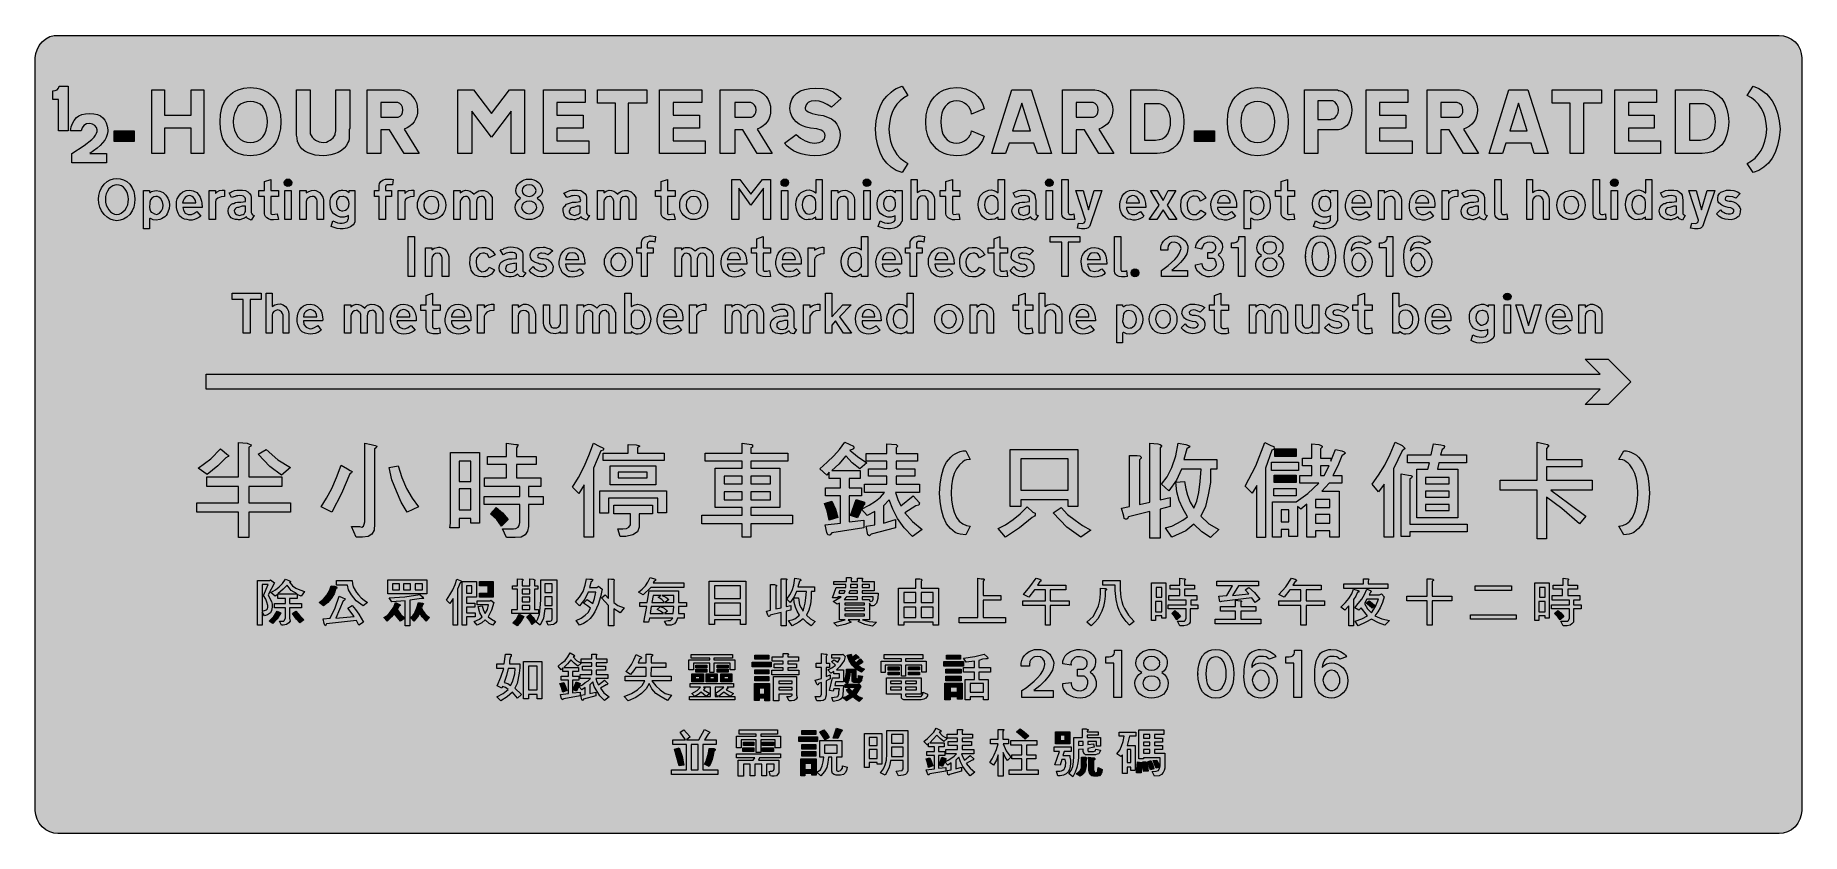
# Model space of a CAD drawing. Header units: metres. Extents: x 10 to 559, y 12 to 260.
import ezdxf

# ---------------------------------------------------------------- set-up
doc = ezdxf.new("R2010")
doc.units = ezdxf.units.M
for name, color, linetype, true_color in [('FILL_BLACK_000000', 7, 'Continuous', 0x000000), ('FILL_YELLOW_FFFF00', 7, 'Continuous', 0xffff00), ('STROKE_BLACK_000000', 7, 'Continuous', 0x000000)]:
    doc.layers.add(name, color=color, linetype=linetype, true_color=true_color)

msp = doc.modelspace()

# ---------------------------------------------------------------- hatches: boundary and pattern name
at = {"layer": 'FILL_BLACK_000000', "true_color": 0x000000}
h = msp.add_hatch(color=7, dxfattribs=at)
h.dxf.hatch_style = 1
h.paths.add_polyline_path([(17.46, 230.4), (17.46, 240.12), (15.66, 240.12), (15.66, 242.82), (16.45, 242.93), (17.1, 243.18), (17.5, 243.72), (17.64, 244.26), (20.52, 244.26), (20.52, 230.4), (17.46, 230.4)])
h = msp.add_hatch(color=7, dxfattribs=at)
h.dxf.hatch_style = 1
h.paths.add_polyline_path([(54.54, 235.26), (58.68, 235.26), (58.68, 243.18), (62.64, 243.18), (62.64, 223.38), (58.68, 223.38), (58.68, 231.3), (50.4, 231.3), (50.4, 223.38), (46.44, 223.38), (46.44, 243.18), (50.4, 243.18), (50.4, 235.26), (54.54, 235.26)])
h = msp.add_hatch(color=7, dxfattribs=at)
h.dxf.hatch_style = 1
h.paths.add_polyline_path([(80.05, 243.51), (80.95, 243.2), (81.81, 242.8), (82.61, 242.31), (83.36, 241.71), (84.06, 241.02), (84.69, 240.24), (85.21, 239.41), (85.65, 238.51), (85.99, 237.55), (86.44, 235.5), (86.58, 233.28), (86.44, 231.03), (85.99, 228.94), (85.65, 227.97), (85.21, 227.08), (84.69, 226.26), (84.06, 225.54), (83.36, 224.85), (82.61, 224.25), (81.81, 223.76), (80.95, 223.36), (80.05, 223.05), (79.1, 222.83), (77.04, 222.66), (75.09, 222.83), (73.28, 223.36), (72.44, 223.76), (71.65, 224.25), (70.9, 224.85), (70.2, 225.54), (69.57, 226.26), (69.05, 227.08), (68.61, 227.97), (68.26, 228.94), (67.82, 231.03), (67.68, 233.28), (67.82, 235.5), (68.26, 237.55), (68.61, 238.51), (69.05, 239.41), (69.57, 240.24), (70.2, 241.02), (70.9, 241.71), (71.65, 242.31), (72.44, 242.8), (73.28, 243.2), (75.09, 243.73), (77.04, 243.9), (79.1, 243.73), (80.05, 243.51)])
h.paths.add_polyline_path([(82.06, 235.82), (81.6, 236.95), (81, 237.96), (80.15, 238.67), (79.22, 239.17), (78.19, 239.48), (77.04, 239.58), (75.97, 239.48), (74.95, 239.17), (74.03, 238.67), (73.26, 237.96), (72.66, 236.95), (72.2, 235.82), (71.92, 234.59), (71.82, 233.28), (71.92, 231.94), (72.2, 230.67), (72.66, 229.53), (73.26, 228.6), (74.03, 227.79), (74.95, 227.23), (75.97, 226.9), (77.04, 226.8), (78.19, 226.9), (79.22, 227.23), (80.15, 227.79), (81, 228.6), (81.6, 229.53), (82.06, 230.67), (82.34, 231.94), (82.44, 233.28), (82.34, 234.59), (82.06, 235.82)], flags=16)
h = msp.add_hatch(color=7, dxfattribs=at)
h.dxf.hatch_style = 1
h.paths.add_polyline_path([(107.82, 230.76), (107.82, 228.06), (107.71, 227.29), (107.46, 226.8), (106.96, 225.89), (106.27, 225.07), (105.41, 224.34), (104.4, 223.74), (103.29, 223.27), (102.13, 222.93), (100.93, 222.73), (99.72, 222.66), (98.51, 222.72), (97.31, 222.91), (95.04, 223.56), (94.03, 224.16), (93.17, 224.89), (92.48, 225.71), (91.98, 226.62), (91.98, 226.73), (91.98, 226.8), (91.87, 226.91), (91.8, 226.98), (91.62, 228.24), (91.46, 229.12), (91.44, 230.4), (91.44, 243.18), (95.76, 243.18), (95.76, 231.3), (95.76, 230.94), (95.76, 229.86), (95.76, 229.5), (96.37, 228.44), (96.8, 227.96), (97.38, 227.52), (98.55, 227.02), (99.72, 226.8), (100.8, 226.96), (101.34, 227.18), (101.88, 227.52), (102.39, 227.85), (102.82, 228.26), (103.5, 229.14), (103.5, 229.5), (103.68, 230.4), (103.68, 230.94), (103.68, 243.18), (108, 243.18), (108, 231.3), (107.82, 230.76)])
h = msp.add_hatch(color=7, dxfattribs=at)
h.dxf.hatch_style = 1
h.paths.add_polyline_path([(113.4, 223.38), (113.4, 243.18), (123.66, 243.18), (124.78, 242.94), (125.82, 242.5), (126.76, 241.88), (127.57, 241.11), (128.24, 240.2), (128.72, 239.18), (129.01, 238.07), (129.06, 236.88), (129.04, 235.89), (128.84, 234.94), (128.49, 234.05), (128, 233.23), (127.38, 232.5), (126.66, 231.87), (125.83, 231.34), (124.92, 230.94), (129.6, 223.38), (124.92, 223.38), (120.42, 230.76), (117.72, 230.76), (117.72, 223.38), (113.4, 223.38)])
h.paths.add_polyline_path([(123.12, 234.72), (123.72, 234.98), (124.18, 235.46), (124.46, 236.11), (124.56, 236.88), (124.43, 237.75), (124.09, 238.45), (123.57, 238.96), (122.94, 239.22), (117.72, 239.22), (117.72, 234.72), (122.76, 234.72), (123.12, 234.72)], flags=16)
h = msp.add_hatch(color=7, dxfattribs=at)
h.dxf.hatch_style = 1
h.paths.add_polyline_path([(145.98, 236.52), (145.98, 223.38), (141.66, 223.38), (141.66, 243.18), (146.52, 243.18), (152.1, 235.8), (157.68, 243.18), (162.36, 243.18), (162.36, 223.38), (158.22, 223.38), (158.22, 236.52), (152.1, 228.42), (145.98, 236.52)])
h = msp.add_hatch(color=7, dxfattribs=at)
h.dxf.hatch_style = 1
h.paths.add_polyline_path([(172.44, 227.34), (182.34, 227.34), (182.34, 223.38), (168.3, 223.38), (168.3, 243.18), (181.26, 243.18), (181.26, 239.22), (172.44, 239.22), (172.44, 235.26), (180.54, 235.26), (180.54, 231.3), (172.44, 231.3), (172.44, 227.34)])
h = msp.add_hatch(color=7, dxfattribs=at)
h.dxf.hatch_style = 1
h.paths.add_polyline_path([(194.58, 223.38), (190.62, 223.38), (190.62, 239.04), (185.04, 239.04), (185.04, 243.18), (200.34, 243.18), (200.34, 239.04), (194.58, 239.04), (194.58, 223.38)])
h = msp.add_hatch(color=7, dxfattribs=at)
h.dxf.hatch_style = 1
h.paths.add_polyline_path([(208.62, 227.34), (218.52, 227.34), (218.52, 223.38), (204.3, 223.38), (204.3, 243.18), (217.44, 243.18), (217.44, 239.22), (208.62, 239.22), (208.62, 235.26), (216.72, 235.26), (216.72, 231.3), (208.62, 231.3), (208.62, 227.34)])
h = msp.add_hatch(color=7, dxfattribs=at)
h.dxf.hatch_style = 1
h.paths.add_polyline_path([(223.2, 223.38), (223.2, 243.18), (233.46, 243.18), (234.63, 242.94), (235.7, 242.5), (236.64, 241.88), (237.44, 241.11), (238.08, 240.2), (238.55, 239.18), (238.81, 238.07), (238.86, 236.88), (238.84, 235.89), (238.64, 234.94), (238.29, 234.05), (237.8, 233.23), (237.18, 232.5), (236.46, 231.87), (235.63, 231.34), (234.72, 230.94), (239.4, 223.38), (234.72, 223.38), (230.22, 230.76), (227.7, 230.76), (227.7, 223.38), (223.2, 223.38)])
h.paths.add_polyline_path([(232.92, 234.72), (233.52, 234.98), (233.98, 235.46), (234.26, 236.11), (234.36, 236.88), (234.23, 237.75), (233.89, 238.45), (233.37, 238.96), (232.74, 239.22), (227.7, 239.22), (227.7, 234.72), (232.56, 234.72), (232.92, 234.72)], flags=16)
h = msp.add_hatch(color=7, dxfattribs=at)
h.dxf.hatch_style = 1
h.paths.add_polyline_path([(249.62, 237.23), (249.77, 236.9), (250.09, 236.61), (250.56, 236.34), (251.75, 235.82), (253.62, 235.44), (255.21, 235.16), (256.59, 234.73), (257.76, 234.15), (258.73, 233.41), (259.48, 232.53), (260.02, 231.49), (260.35, 230.3), (260.46, 228.96), (260.28, 227.5), (259.88, 226.23), (259.25, 225.15), (258.39, 224.26), (257.29, 223.56), (255.95, 223.06), (254.37, 222.76), (252.54, 222.66), (251.09, 222.73), (249.7, 222.93), (248.39, 223.27), (247.14, 223.74), (245.99, 224.24), (244.96, 224.91), (244.03, 225.71), (243.18, 226.62), (246.78, 229.32), (248.16, 228.14), (249.59, 227.29), (251.06, 226.79), (252.54, 226.62), (253.96, 226.78), (254.51, 226.98), (254.97, 227.25), (255.32, 227.59), (255.58, 227.99), (255.73, 228.45), (255.78, 228.96), (255.7, 229.47), (255.48, 229.91), (255.12, 230.29), (254.61, 230.6), (253.2, 231.06), (251.28, 231.3), (249.94, 231.57), (248.75, 231.98), (247.71, 232.52), (246.82, 233.21), (246.09, 234.04), (245.51, 235.02), (245.08, 236.15), (244.8, 237.42), (245.04, 238.88), (245.48, 240.15), (246.14, 241.23), (247.03, 242.12), (248.14, 242.82), (249.48, 243.32), (251.07, 243.62), (252.9, 243.72), (255.22, 243.56), (256.32, 243.34), (257.4, 243), (258.31, 242.53), (259.18, 241.94), (260.82, 240.48), (257.76, 237.78), (256.44, 238.62), (255.19, 239.24), (254.01, 239.63), (252.9, 239.76), (251.51, 239.62), (250.97, 239.46), (250.54, 239.22), (250.19, 238.92), (249.94, 238.54), (249.66, 237.6), (249.62, 237.23)])
h = msp.add_hatch(color=7, dxfattribs=at)
h.dxf.hatch_style = 1
h.paths.add_polyline_path([(275.79, 229.01), (276.14, 227.27), (276.67, 225.7), (277.38, 224.28), (278.15, 223.03), (279.11, 221.96), (280.24, 221.07), (281.52, 220.32), (279.72, 217.44), (277.93, 218.14), (276.34, 219.15), (274.96, 220.43), (273.78, 221.94), (272.91, 223.73), (272.2, 225.83), (271.7, 228.24), (271.44, 230.94), (271.7, 233.53), (272.2, 235.89), (272.91, 237.98), (273.78, 239.76), (274.97, 241.24), (276.3, 242.46), (277.11, 243.07), (277.94, 243.56), (279.72, 244.26), (281.52, 241.38), (280.25, 240.68), (279.12, 239.8), (278.15, 238.74), (277.33, 237.51), (276.67, 236.11), (276.15, 234.55), (275.79, 232.82), (275.58, 230.94), (275.79, 229.01)])
h = msp.add_hatch(color=7, dxfattribs=at)
h.dxf.hatch_style = 1
h.paths.add_polyline_path([(304.71, 227.42), (303.96, 226.2), (303.05, 225.13), (301.99, 224.23), (300.83, 223.52), (299.56, 223.01), (298.22, 222.72), (296.82, 222.66), (294.74, 222.83), (293.76, 223.05), (292.84, 223.36), (291.97, 223.76), (291.18, 224.25), (290.45, 224.85), (289.8, 225.54), (289.17, 226.26), (288.62, 227.05), (288.15, 227.93), (287.77, 228.87), (287.27, 230.96), (287.1, 233.28), (287.27, 235.43), (287.77, 237.49), (288.62, 239.38), (289.17, 240.24), (289.8, 241.02), (290.5, 241.71), (291.25, 242.31), (292.04, 242.8), (292.88, 243.2), (294.69, 243.73), (296.64, 243.9), (298.12, 243.8), (299.56, 243.47), (300.94, 242.91), (302.22, 242.1), (303.28, 241.15), (304.2, 239.94), (304.87, 238.59), (305.28, 237.24), (301.32, 235.62), (301.22, 236.42), (300.94, 237.19), (300.48, 237.9), (299.88, 238.5), (299.17, 239.08), (298.42, 239.47), (297.63, 239.69), (296.82, 239.76), (295.72, 239.64), (294.74, 239.3), (293.88, 238.75), (293.15, 238), (292.57, 237.07), (292.14, 235.96), (291.87, 234.7), (291.78, 233.28), (291.85, 231.86), (292.07, 230.58), (292.46, 229.43), (293.04, 228.42), (293.81, 227.61), (294.73, 227.05), (295.75, 226.72), (296.82, 226.62), (297.55, 226.69), (298.35, 226.91), (299.15, 227.3), (299.88, 227.88), (300.55, 228.44), (300.96, 229.14), (301.17, 229.44), (301.27, 229.77), (301.32, 230.4), (305.28, 228.78), (304.71, 227.42)])
h = msp.add_hatch(color=7, dxfattribs=at)
h.dxf.hatch_style = 1
h.paths.add_polyline_path([(320.76, 226.62), (313.02, 226.62), (311.94, 223.38), (307.62, 223.38), (313.92, 243.18), (319.86, 243.18), (326.16, 223.38), (321.84, 223.38), (320.76, 226.62)])
h.paths.add_polyline_path([(314.1, 230.4), (319.68, 230.4), (316.98, 239.04), (314.1, 230.4)], flags=16)
h = msp.add_hatch(color=7, dxfattribs=at)
h.dxf.hatch_style = 1
h.paths.add_polyline_path([(329.58, 223.38), (329.58, 243.18), (339.66, 243.18), (340.83, 242.94), (341.9, 242.5), (342.85, 241.88), (343.66, 241.11), (344.33, 240.2), (344.82, 239.18), (345.13, 238.07), (345.24, 236.88), (345.17, 235.89), (344.94, 234.94), (344.59, 234.05), (344.09, 233.23), (343.47, 232.5), (342.73, 231.87), (341.88, 231.34), (340.92, 230.94), (345.6, 223.38), (340.92, 223.38), (336.42, 230.76), (333.9, 230.76), (333.9, 223.38), (329.58, 223.38)])
h.paths.add_polyline_path([(339.3, 234.72), (339.9, 234.98), (340.36, 235.46), (340.64, 236.11), (340.74, 236.88), (340.61, 237.75), (340.27, 238.45), (339.75, 238.96), (339.12, 239.22), (338.94, 239.22), (333.9, 239.22), (333.9, 234.72), (339.12, 234.72), (339.3, 234.72)], flags=16)
h = msp.add_hatch(color=7, dxfattribs=at)
h.dxf.hatch_style = 1
h.paths.add_polyline_path([(350.82, 243.18), (359.1, 243.18), (360.82, 243.01), (362.43, 242.5), (363.91, 241.66), (365.22, 240.48), (366.16, 238.9), (366.84, 237.15), (367.24, 235.27), (367.38, 233.28), (367.24, 231.19), (366.84, 229.27), (366.16, 227.56), (365.22, 226.08), (363.93, 224.9), (362.5, 224.05), (360.89, 223.55), (359.1, 223.38), (350.82, 223.38), (350.82, 243.18)])
h.paths.add_polyline_path([(358.56, 227.52), (359.64, 227.7), (359.82, 227.7), (360.59, 227.92), (361.27, 228.32), (361.85, 228.86), (362.34, 229.54), (362.73, 230.34), (363.01, 231.24), (363.18, 232.23), (363.24, 233.28), (363.18, 234.27), (363.01, 235.19), (362.75, 236.03), (362.38, 236.79), (361.94, 237.45), (361.42, 237.99), (360.83, 238.4), (360.18, 238.68), (359.82, 238.86), (358.74, 238.86), (358.38, 238.86), (355.14, 238.86), (355.14, 227.52), (358.38, 227.52), (358.49, 227.52), (358.56, 227.52)], flags=16)
h = msp.add_hatch(color=7, dxfattribs=at)
h.dxf.hatch_style = 1
h.paths.add_polyline_path([(393.25, 243.51), (394.15, 243.2), (395.01, 242.8), (395.81, 242.31), (396.56, 241.71), (397.26, 241.02), (397.89, 240.24), (398.41, 239.41), (398.85, 238.51), (399.19, 237.55), (399.64, 235.5), (399.78, 233.28), (399.64, 231.03), (399.19, 228.94), (398.85, 227.97), (398.41, 227.08), (397.89, 226.26), (397.26, 225.54), (396.56, 224.85), (395.81, 224.25), (395.01, 223.76), (394.15, 223.36), (393.25, 223.05), (392.3, 222.83), (390.24, 222.66), (388.29, 222.83), (386.48, 223.36), (385.64, 223.76), (384.85, 224.25), (384.1, 224.85), (383.4, 225.54), (382.77, 226.26), (382.25, 227.08), (381.81, 227.97), (381.46, 228.94), (381.02, 231.03), (380.88, 233.28), (381.02, 235.5), (381.46, 237.55), (381.81, 238.51), (382.25, 239.41), (382.77, 240.24), (383.4, 241.02), (384.1, 241.71), (384.85, 242.31), (385.64, 242.8), (386.48, 243.2), (388.29, 243.73), (390.24, 243.9), (392.3, 243.73), (393.25, 243.51)])
h.paths.add_polyline_path([(395.26, 235.82), (394.8, 236.95), (394.2, 237.96), (393.35, 238.67), (392.42, 239.17), (391.39, 239.48), (390.24, 239.58), (389.19, 239.48), (388.21, 239.17), (387.3, 238.67), (386.46, 237.96), (385.86, 236.95), (385.4, 235.82), (385.12, 234.59), (385.02, 233.28), (385.12, 231.94), (385.4, 230.67), (385.86, 229.53), (386.46, 228.6), (387.3, 227.79), (388.21, 227.23), (389.19, 226.9), (390.24, 226.8), (391.39, 226.9), (392.42, 227.23), (393.35, 227.79), (394.2, 228.6), (394.8, 229.53), (395.26, 230.67), (395.54, 231.94), (395.64, 233.28), (395.54, 234.59), (395.26, 235.82)], flags=16)
h = msp.add_hatch(color=7, dxfattribs=at)
h.dxf.hatch_style = 1
h.paths.add_polyline_path([(417.2, 242.32), (417.9, 241.68), (418.5, 240.84), (418.97, 239.97), (419.31, 238.99), (419.51, 237.95), (419.58, 236.88), (419.51, 235.8), (419.31, 234.74), (418.97, 233.72), (418.5, 232.74), (417.87, 232), (417.11, 231.41), (416.27, 230.99), (415.44, 230.76), (415.26, 230.76), (414.54, 230.76), (408.96, 230.76), (408.96, 223.38), (404.82, 223.38), (404.82, 243.18), (414.72, 243.18), (415.08, 243.16), (415.44, 243), (415.51, 243), (415.62, 243), (416.42, 242.76), (417.2, 242.32)])
h.paths.add_polyline_path([(413.28, 234.18), (413.64, 234.18), (414.03, 234.3), (414.38, 234.53), (414.95, 235.19), (415.31, 236.03), (415.44, 236.88), (415.31, 237.81), (414.95, 238.66), (414.38, 239.34), (413.64, 239.76), (413.28, 239.76), (408.96, 239.76), (408.96, 234), (413.1, 234), (413.28, 234.18)], flags=16)
h = msp.add_hatch(color=7, dxfattribs=at)
h.dxf.hatch_style = 1
h.paths.add_polyline_path([(428.22, 227.34), (438.3, 227.34), (438.3, 223.38), (424.08, 223.38), (424.08, 243.18), (437.04, 243.18), (437.04, 239.22), (428.22, 239.22), (428.22, 235.26), (436.32, 235.26), (436.32, 231.3), (428.22, 231.3), (428.22, 227.34)])
h = msp.add_hatch(color=7, dxfattribs=at)
h.dxf.hatch_style = 1
h.paths.add_polyline_path([(442.98, 223.38), (442.98, 243.18), (453.06, 243.18), (454.23, 242.94), (455.3, 242.5), (456.25, 241.88), (457.07, 241.11), (457.73, 240.2), (458.22, 239.18), (458.53, 238.07), (458.64, 236.88), (458.57, 235.89), (458.34, 234.94), (457.99, 234.05), (457.49, 233.23), (456.87, 232.5), (456.13, 231.87), (455.28, 231.34), (454.32, 230.94), (459, 223.38), (454.32, 223.38), (449.82, 230.76), (447.3, 230.76), (447.3, 223.38), (442.98, 223.38)])
h.paths.add_polyline_path([(452.7, 234.72), (453.3, 234.98), (453.76, 235.46), (454.04, 236.11), (454.14, 236.88), (454.01, 237.75), (453.65, 238.45), (453.08, 238.96), (452.34, 239.22), (447.3, 239.22), (447.3, 234.72), (452.52, 234.72), (452.7, 234.72)], flags=16)
h = msp.add_hatch(color=7, dxfattribs=at)
h.dxf.hatch_style = 1
h.paths.add_polyline_path([(475.38, 226.62), (467.46, 226.62), (466.38, 223.38), (462.24, 223.38), (468.36, 243.18), (474.3, 243.18), (480.6, 223.38), (476.28, 223.38), (475.38, 226.62)])
h.paths.add_polyline_path([(468.72, 230.4), (474.12, 230.4), (471.42, 239.04), (468.72, 230.4)], flags=16)
h = msp.add_hatch(color=7, dxfattribs=at)
h.dxf.hatch_style = 1
h.paths.add_polyline_path([(491.58, 223.38), (487.44, 223.38), (487.44, 239.04), (481.86, 239.04), (481.86, 243.18), (497.16, 243.18), (497.16, 239.04), (491.58, 239.04), (491.58, 223.38)])
h = msp.add_hatch(color=7, dxfattribs=at)
h.dxf.hatch_style = 1
h.paths.add_polyline_path([(505.62, 227.34), (515.52, 227.34), (515.52, 223.38), (501.3, 223.38), (501.3, 243.18), (514.26, 243.18), (514.26, 239.22), (505.62, 239.22), (505.62, 235.26), (513.54, 235.26), (513.54, 231.3), (505.62, 231.3), (505.62, 227.34)])
h = msp.add_hatch(color=7, dxfattribs=at)
h.dxf.hatch_style = 1
h.paths.add_polyline_path([(520.2, 243.18), (528.48, 243.18), (530.2, 243.01), (531.81, 242.5), (533.29, 241.66), (534.6, 240.48), (535.54, 238.9), (536.22, 237.15), (536.63, 235.27), (536.76, 233.28), (536.63, 231.19), (536.22, 229.27), (535.54, 227.56), (534.6, 226.08), (533.31, 224.9), (531.88, 224.05), (530.27, 223.55), (528.48, 223.38), (520.2, 223.38), (520.2, 243.18)])
h.paths.add_polyline_path([(527.94, 227.52), (529.02, 227.7), (529.2, 227.7), (529.97, 227.92), (530.65, 228.32), (531.23, 228.86), (531.72, 229.54), (532.11, 230.34), (532.39, 231.24), (532.56, 232.23), (532.62, 233.28), (532.56, 234.27), (532.4, 235.19), (532.13, 236.03), (531.77, 236.79), (531.32, 237.45), (530.8, 237.99), (530.21, 238.4), (529.56, 238.68), (529.2, 238.86), (528.12, 238.86), (527.76, 238.86), (524.52, 238.86), (524.52, 227.52), (527.76, 227.52), (527.87, 227.52), (527.94, 227.52)], flags=16)
h = msp.add_hatch(color=7, dxfattribs=at)
h.dxf.hatch_style = 1
h.paths.add_polyline_path([(548.43, 232.82), (548.06, 234.55), (547.54, 236.11), (546.86, 237.51), (546.02, 238.74), (545.02, 239.8), (543.85, 240.68), (542.52, 241.38), (544.32, 244.26), (546.16, 243.56), (547, 243.07), (547.74, 242.46), (548.49, 241.89), (549.13, 241.24), (550.26, 239.76), (551.21, 237.98), (551.92, 235.89), (552.44, 233.53), (552.78, 230.94), (552.44, 228.24), (551.92, 225.83), (551.21, 223.73), (550.26, 221.94), (549.08, 220.43), (547.69, 219.15), (546.11, 218.14), (544.32, 217.44), (542.52, 220.32), (543.8, 221.07), (544.95, 221.96), (545.96, 223.03), (546.84, 224.28), (547.48, 225.7), (548.01, 227.27), (548.41, 229.01), (548.64, 230.94), (548.43, 232.82)])
h = msp.add_hatch(color=7, dxfattribs=at)
h.dxf.hatch_style = 1
h.paths.add_polyline_path([(32.4, 223.38), (32.4, 220.5), (21.6, 220.5), (21.6, 223.38), (25.44, 225.92), (27.79, 227.74), (28.52, 228.47), (29.02, 229.1), (29.33, 229.68), (29.52, 230.22), (29.52, 230.76), (29.26, 231.5), (28.75, 232.09), (28.05, 232.51), (27.18, 232.74), (26.18, 232.58), (25.36, 232.11), (24.78, 231.37), (24.48, 230.4), (21.24, 230.4), (21.45, 231.65), (21.8, 232.74), (22.33, 233.69), (23.04, 234.54), (23.81, 235.12), (24.77, 235.51), (25.9, 235.73), (27.18, 235.8), (28.45, 235.72), (29.55, 235.47), (30.48, 235.06), (31.25, 234.49), (31.86, 233.78), (32.32, 232.91), (32.62, 231.91), (32.76, 230.76), (32.76, 230.22), (32.61, 229.29), (32.29, 228.39), (31.82, 227.52), (31.18, 226.66), (30.4, 225.83), (29.47, 225.01), (27.18, 223.38), (32.4, 223.38)])
h = msp.add_hatch(color=7, dxfattribs=at)
h.dxf.hatch_style = 1
h.paths.add_polyline_path([(41.04, 230.4), (41.04, 227.16), (34.74, 227.16), (34.74, 230.4), (41.04, 230.4)])
h = msp.add_hatch(color=7, dxfattribs=at)
h.dxf.hatch_style = 1
h.paths.add_polyline_path([(376.92, 230.4), (376.92, 227.16), (370.62, 227.16), (370.62, 230.4), (376.92, 230.4)])
h = msp.add_hatch(color=7, dxfattribs=at)
h.dxf.hatch_style = 1
h.paths.add_polyline_path([(37.69, 215.21), (38.7, 214.65), (39.6, 213.84), (40.38, 212.73), (40.88, 211.57), (41.14, 210.37), (41.22, 209.16), (41.14, 207.95), (40.88, 206.75), (40.38, 205.59), (39.6, 204.48), (38.7, 203.64), (37.69, 203.02), (36.64, 202.63), (35.64, 202.5), (34.57, 202.63), (33.52, 203.02), (32.55, 203.64), (31.68, 204.48), (30.87, 205.59), (30.31, 206.75), (29.98, 207.95), (29.88, 209.16), (29.98, 210.37), (30.31, 211.57), (30.87, 212.73), (31.68, 213.84), (32.55, 214.65), (33.52, 215.21), (34.57, 215.54), (35.64, 215.64), (36.64, 215.54), (37.69, 215.21)])
h.paths.add_polyline_path([(34.31, 213.37), (33.69, 212.98), (33.12, 212.4), (32.65, 211.67), (32.31, 210.85), (32.11, 210), (32.04, 209.16), (32.11, 208.24), (32.32, 207.37), (32.66, 206.57), (33.1, 205.87), (33.63, 205.3), (34.24, 204.86), (34.92, 204.58), (35.64, 204.48), (36.31, 204.58), (36.97, 204.86), (37.59, 205.32), (38.16, 205.92), (38.63, 206.65), (38.97, 207.47), (39.17, 208.32), (39.24, 209.16), (39.17, 210.08), (38.96, 210.93), (38.62, 211.69), (38.18, 212.35), (37.65, 212.9), (37.04, 213.31), (36.36, 213.57), (35.64, 213.66), (34.97, 213.59), (34.31, 213.37)], flags=16)
h = msp.add_hatch(color=7, dxfattribs=at)
h.dxf.hatch_style = 1
h.paths.add_polyline_path([(85.86, 202.86), (84.26, 202.75), (83.51, 202.83), (82.8, 203.04), (82.22, 203.37), (81.83, 203.78), (81.61, 204.23), (81.54, 204.66), (81.54, 210.06), (79.74, 210.06), (79.74, 211.86), (81.54, 211.86), (81.54, 214.74), (83.52, 215.28), (83.52, 211.86), (85.86, 211.86), (85.86, 210.06), (83.52, 210.06), (83.52, 205.02), (83.52, 204.66), (83.88, 204.48), (84.69, 204.5), (85.5, 204.66), (85.86, 202.86)])
h = msp.add_hatch(color=7, dxfattribs=at)
h.dxf.hatch_style = 1
h.paths.add_polyline_path([(89.9, 213.88), (89.64, 213.48), (89.24, 213.22), (88.74, 213.12), (88.34, 213.22), (88, 213.48), (87.75, 213.88), (87.66, 214.38), (87.75, 214.78), (88, 215.12), (88.34, 215.37), (88.74, 215.46), (89.24, 215.37), (89.64, 215.12), (89.9, 214.78), (90, 214.38), (89.9, 213.88)])
h = msp.add_hatch(color=7, dxfattribs=at)
h.dxf.hatch_style = 1
h.paths.add_polyline_path([(117.18, 202.86), (117.18, 210.06), (115.74, 210.06), (115.74, 211.86), (117.18, 211.86), (117.18, 213.48), (117.31, 214.11), (117.72, 214.74), (118.37, 215.17), (119.16, 215.46), (120.42, 215.46), (120.96, 215.44), (121.5, 215.28), (121.32, 213.66), (120.24, 213.66), (120.06, 213.66), (119.63, 213.64), (119.34, 213.48), (119.18, 213.21), (119.16, 212.94), (119.16, 211.86), (120.96, 211.86), (120.96, 210.06), (119.16, 210.06), (119.16, 202.86), (117.18, 202.86)])
h = msp.add_hatch(color=7, dxfattribs=at)
h.dxf.hatch_style = 1
h.paths.add_polyline_path([(167.99, 207.44), (168.12, 206.64), (168.05, 205.94), (167.83, 205.22), (167.44, 204.54), (166.86, 203.94), (166.15, 203.47), (165.4, 203.13), (164.61, 202.93), (163.8, 202.86), (162.99, 202.93), (162.2, 203.13), (161.45, 203.47), (160.74, 203.94), (160.16, 204.54), (159.77, 205.22), (159.55, 205.94), (159.48, 206.64), (159.58, 207.44), (159.88, 208.21), (160.39, 208.92), (161.1, 209.52), (160.56, 209.9), (160.02, 210.42), (159.77, 211.14), (159.66, 211.86), (159.73, 212.53), (159.95, 213.19), (160.34, 213.81), (160.92, 214.38), (161.6, 214.85), (162.29, 215.19), (163.02, 215.39), (163.8, 215.46), (164.5, 215.39), (165.24, 215.19), (165.98, 214.85), (166.68, 214.38), (167.2, 213.82), (167.58, 213.12), (167.83, 212.49), (167.94, 211.86), (167.84, 211.19), (167.53, 210.55), (167.03, 209.99), (166.32, 209.52), (167.06, 208.92), (167.62, 208.21), (167.99, 207.44)])
h.paths.add_polyline_path([(161.84, 207.78), (161.62, 207.43), (161.46, 206.64), (161.62, 206.01), (161.84, 205.68), (162.18, 205.38), (162.99, 204.82), (163.8, 204.66), (164.61, 204.82), (165.42, 205.38), (165.76, 205.68), (165.98, 206.01), (166.14, 206.64), (165.98, 207.43), (165.76, 207.78), (165.42, 208.08), (164.61, 208.48), (163.8, 208.62), (162.99, 208.48), (162.18, 208.08), (161.84, 207.78)], flags=16)
h.paths.add_polyline_path([(165.24, 210.6), (165.8, 211.16), (165.96, 211.86), (165.8, 212.49), (165.58, 212.82), (165.24, 213.12), (164.59, 213.52), (163.8, 213.66), (162.99, 213.52), (162.18, 213.12), (161.77, 212.49), (161.64, 211.86), (161.77, 211.16), (162.18, 210.6), (162.99, 210.19), (163.8, 210.06), (164.59, 210.19), (165.24, 210.6)], flags=16)
h = msp.add_hatch(color=7, dxfattribs=at)
h.dxf.hatch_style = 1
h.paths.add_polyline_path([(209.16, 202.86), (207.56, 202.75), (206.81, 202.83), (206.1, 203.04), (205.52, 203.37), (205.13, 203.78), (204.91, 204.23), (204.84, 204.66), (204.84, 210.06), (203.04, 210.06), (203.04, 211.86), (204.84, 211.86), (204.84, 214.74), (206.82, 215.28), (206.82, 211.86), (209.16, 211.86), (209.16, 210.06), (206.82, 210.06), (206.82, 205.02), (206.82, 204.66), (207.18, 204.48), (207.99, 204.5), (208.8, 204.66), (209.16, 202.86)])
h = msp.add_hatch(color=7, dxfattribs=at)
h.dxf.hatch_style = 1
h.paths.add_polyline_path([(226.8, 215.28), (229.32, 215.28), (232.74, 210.78), (236.34, 215.28), (238.86, 215.28), (238.86, 202.86), (236.7, 202.86), (236.7, 212.58), (232.74, 207.36), (228.96, 212.58), (228.96, 202.86), (226.8, 202.86), (226.8, 215.28)])
h = msp.add_hatch(color=7, dxfattribs=at)
h.dxf.hatch_style = 1
h.paths.add_polyline_path([(244.35, 213.88), (244.1, 213.48), (243.76, 213.22), (243.36, 213.12), (242.86, 213.22), (242.46, 213.48), (242.2, 213.88), (242.1, 214.38), (242.2, 214.78), (242.46, 215.12), (242.86, 215.37), (243.36, 215.46), (243.76, 215.37), (244.1, 215.12), (244.35, 214.78), (244.44, 214.38), (244.35, 213.88)])
h = msp.add_hatch(color=7, dxfattribs=at)
h.dxf.hatch_style = 1
h.paths.add_polyline_path([(251.28, 202.86), (250.56, 202.86), (250.02, 202.79), (249.48, 202.86), (248.71, 203.3), (248.04, 203.85), (247.51, 204.53), (247.14, 205.38), (246.84, 206.46), (246.73, 207.54), (246.84, 208.62), (247.14, 209.7), (247.25, 209.97), (247.5, 210.24), (247.87, 210.77), (248.42, 211.27), (249.15, 211.71), (250.02, 212.04), (250.82, 212.08), (251.59, 211.93), (252.3, 211.61), (252.9, 211.14), (253.08, 211.14), (253.08, 215.28), (254.88, 215.28), (254.88, 202.86), (252.9, 202.86), (252.9, 203.58), (252.81, 203.56), (252.72, 203.4), (252.54, 203.4), (251.91, 202.99), (251.28, 202.86)])
h.paths.add_polyline_path([(252.2, 204.91), (252.52, 205.19), (252.72, 205.56), (252.88, 206.1), (252.9, 206.64), (252.9, 208.26), (252.85, 208.89), (252.75, 209.22), (252.54, 209.52), (252, 209.95), (251.46, 210.24), (251.28, 210.24), (250.87, 210.31), (250.47, 210.26), (249.66, 209.88), (249.12, 209.16), (248.82, 208.32), (248.71, 207.45), (248.82, 206.58), (249.12, 205.74), (249.66, 205.02), (250.02, 204.77), (250.38, 204.66), (250.9, 204.52), (251.28, 204.66), (251.78, 204.72), (252.2, 204.91)], flags=16)
h = msp.add_hatch(color=7, dxfattribs=at)
h.dxf.hatch_style = 1
h.paths.add_polyline_path([(269.9, 213.88), (269.64, 213.48), (269.24, 213.22), (268.74, 213.12), (268.34, 213.22), (268, 213.48), (267.75, 213.88), (267.66, 214.38), (267.75, 214.78), (268, 215.12), (268.34, 215.37), (268.74, 215.46), (269.24, 215.37), (269.64, 215.12), (269.9, 214.78), (270, 214.38), (269.9, 213.88)])
h = msp.add_hatch(color=7, dxfattribs=at)
h.dxf.hatch_style = 1
h.paths.add_polyline_path([(287.68, 209.14), (287.28, 209.7), (287.09, 209.94), (286.81, 210.1), (286.2, 210.24), (285.54, 210.11), (284.96, 209.74), (284.55, 209.18), (284.4, 208.44), (284.4, 202.86), (282.6, 202.86), (282.6, 215.28), (284.4, 215.28), (284.4, 211.32), (285.24, 211.76), (286.11, 211.99), (286.98, 212.03), (287.82, 211.86), (288.66, 211.36), (289.28, 210.69), (289.67, 209.89), (289.8, 208.98), (289.8, 202.86), (287.82, 202.86), (287.82, 208.44), (287.68, 209.14)])
h = msp.add_hatch(color=7, dxfattribs=at)
h.dxf.hatch_style = 1
h.paths.add_polyline_path([(297.72, 202.86), (296.12, 202.75), (295.37, 202.83), (294.66, 203.04), (294.08, 203.37), (293.69, 203.78), (293.47, 204.23), (293.4, 204.66), (293.4, 210.06), (291.6, 210.06), (291.6, 211.86), (293.4, 211.86), (293.4, 214.74), (295.38, 215.28), (295.38, 211.86), (297.72, 211.86), (297.72, 210.06), (295.38, 210.06), (295.38, 205.02), (295.4, 204.84), (295.56, 204.66), (295.65, 204.5), (295.74, 204.48), (296.55, 204.5), (297.36, 204.66), (297.72, 202.86)])
h = msp.add_hatch(color=7, dxfattribs=at)
h.dxf.hatch_style = 1
h.paths.add_polyline_path([(307.8, 202.86), (307.26, 202.86), (306.72, 202.79), (306.18, 202.86), (305.41, 203.3), (304.74, 203.85), (304.21, 204.53), (303.84, 205.38), (303.46, 206.46), (303.37, 207.54), (303.51, 208.62), (303.84, 209.7), (304.02, 210.24), (304.49, 210.77), (305.1, 211.27), (305.84, 211.71), (306.72, 212.04), (307.52, 212.08), (308.29, 211.93), (309, 211.61), (309.6, 211.14), (309.6, 215.28), (311.58, 215.28), (311.58, 202.86), (309.6, 202.86), (309.6, 203.58), (309.51, 203.56), (309.42, 203.4), (309.24, 203.4), (308.59, 202.99), (307.8, 202.86)])
h.paths.add_polyline_path([(308.83, 204.91), (309.42, 205.56), (309.58, 206.1), (309.6, 206.64), (309.6, 208.26), (309.55, 208.89), (309.45, 209.22), (309.24, 209.52), (308.7, 209.95), (308.16, 210.24), (307.98, 210.24), (307.57, 210.31), (307.17, 210.26), (306.36, 209.88), (305.82, 209.16), (305.52, 208.32), (305.41, 207.45), (305.52, 206.58), (305.82, 205.74), (306.02, 205.31), (306.36, 205.02), (306.72, 204.77), (307.08, 204.66), (307.6, 204.52), (307.98, 204.66), (308.46, 204.72), (308.83, 204.91)], flags=16)
h = msp.add_hatch(color=7, dxfattribs=at)
h.dxf.hatch_style = 1
h.paths.add_polyline_path([(326.6, 213.88), (326.34, 213.48), (325.94, 213.22), (325.44, 213.12), (325.04, 213.22), (324.7, 213.48), (324.45, 213.88), (324.36, 214.38), (324.45, 214.78), (324.7, 215.12), (325.04, 215.37), (325.44, 215.46), (325.94, 215.37), (326.34, 215.12), (326.6, 214.78), (326.7, 214.38), (326.6, 213.88)])
h = msp.add_hatch(color=7, dxfattribs=at)
h.dxf.hatch_style = 1
h.paths.add_polyline_path([(329.4, 215.28), (331.38, 215.28), (331.38, 205.02), (331.56, 204.66), (331.92, 204.48), (332.64, 204.48), (333.18, 204.66), (333.36, 202.86), (332.28, 202.86), (331.02, 202.86), (330.41, 203.06), (329.94, 203.4), (329.53, 204.03), (329.4, 204.66), (329.4, 215.28)])
h = msp.add_hatch(color=7, dxfattribs=at)
h.dxf.hatch_style = 1
h.paths.add_polyline_path([(401.76, 202.86), (400.32, 202.75), (399.58, 202.83), (398.88, 203.04), (398.3, 203.37), (397.91, 203.78), (397.69, 204.23), (397.62, 204.66), (397.62, 210.06), (395.82, 210.06), (395.82, 211.86), (397.62, 211.86), (397.62, 214.74), (399.6, 215.28), (399.6, 211.86), (401.76, 211.86), (401.76, 210.06), (399.6, 210.06), (399.6, 205.02), (399.6, 204.66), (399.78, 204.5), (399.96, 204.48), (400.77, 204.5), (401.58, 204.66), (401.76, 202.86)])
h = msp.add_hatch(color=7, dxfattribs=at)
h.dxf.hatch_style = 1
h.paths.add_polyline_path([(464.04, 215.28), (466.02, 215.28), (466.02, 205.02), (466.2, 204.66), (466.56, 204.48), (467.28, 204.48), (467.82, 204.66), (468, 202.86), (466.74, 202.86), (465.66, 202.86), (465.29, 202.92), (464.98, 203.06), (464.58, 203.4), (464.17, 204.03), (464.04, 204.66), (464.04, 215.28)])
h = msp.add_hatch(color=7, dxfattribs=at)
h.dxf.hatch_style = 1
h.paths.add_polyline_path([(479.02, 209.14), (478.62, 209.7), (478.08, 210.1), (477.54, 210.24), (476.88, 210.11), (476.3, 209.74), (475.89, 209.18), (475.74, 208.44), (475.74, 202.86), (473.94, 202.86), (473.94, 215.28), (475.74, 215.28), (475.74, 211.32), (476.58, 211.76), (477.45, 211.99), (478.32, 212.03), (479.16, 211.86), (479.9, 211.36), (480.46, 210.69), (480.83, 209.89), (480.96, 208.98), (480.96, 202.86), (479.16, 202.86), (479.16, 208.44), (479.02, 209.14)])
h = msp.add_hatch(color=7, dxfattribs=at)
h.dxf.hatch_style = 1
h.paths.add_polyline_path([(494.64, 215.28), (496.62, 215.28), (496.62, 205.02), (496.64, 204.77), (496.8, 204.66), (496.91, 204.5), (497.16, 204.48), (497.7, 204.48), (498.42, 204.66), (498.6, 202.86), (497.34, 202.86), (496.08, 202.86), (495.54, 203.06), (495, 203.4), (494.79, 203.7), (494.68, 204.03), (494.64, 204.66), (494.64, 215.28)])
h = msp.add_hatch(color=7, dxfattribs=at)
h.dxf.hatch_style = 1
h.paths.add_polyline_path([(502.29, 213.88), (502.04, 213.48), (501.7, 213.22), (501.3, 213.12), (500.8, 213.22), (500.4, 213.48), (500.14, 213.88), (500.04, 214.38), (500.14, 214.78), (500.4, 215.12), (500.8, 215.37), (501.3, 215.46), (501.7, 215.37), (502.04, 215.12), (502.29, 214.78), (502.38, 214.38), (502.29, 213.88)])
h = msp.add_hatch(color=7, dxfattribs=at)
h.dxf.hatch_style = 1
h.paths.add_polyline_path([(509.22, 202.86), (508.5, 202.86), (507.96, 202.79), (507.42, 202.86), (506.65, 203.3), (505.98, 203.85), (505.45, 204.53), (505.08, 205.38), (504.78, 206.46), (504.68, 207.54), (504.78, 208.62), (505.08, 209.7), (505.26, 210.24), (505.73, 210.77), (506.34, 211.27), (507.08, 211.71), (507.96, 212.04), (508.76, 212.08), (509.54, 211.93), (510.24, 211.61), (510.84, 211.14), (511.02, 211.14), (511.02, 215.28), (512.82, 215.28), (512.82, 202.86), (510.84, 202.86), (510.84, 203.58), (510.75, 203.56), (510.66, 203.4), (510.48, 203.4), (509.85, 202.99), (509.22, 202.86)])
h.paths.add_polyline_path([(510.14, 204.91), (510.46, 205.19), (510.66, 205.56), (510.82, 206.1), (510.84, 206.64), (510.84, 208.26), (510.8, 208.89), (510.69, 209.22), (510.48, 209.52), (509.94, 209.95), (509.4, 210.24), (509.22, 210.24), (508.81, 210.31), (508.41, 210.26), (507.6, 209.88), (507.06, 209.16), (506.76, 208.32), (506.66, 207.45), (506.76, 206.58), (507.06, 205.74), (507.6, 205.02), (507.96, 204.77), (508.32, 204.66), (508.84, 204.52), (509.22, 204.66), (509.72, 204.72), (510.14, 204.91)], flags=16)
h = msp.add_hatch(color=7, dxfattribs=at)
h.dxf.hatch_style = 1
h.paths.add_polyline_path([(47.88, 211.86), (48.96, 211.72), (50.04, 211.32), (50.83, 210.49), (51.48, 209.52), (51.88, 208.44), (52.02, 207.36), (51.88, 206.28), (51.48, 205.2), (51.28, 204.67), (50.96, 204.16), (50.54, 203.73), (50.04, 203.4), (49.5, 203.06), (48.96, 202.84), (47.88, 202.68), (46.91, 202.81), (46.08, 203.22), (45.9, 203.22), (45.72, 203.04), (45.72, 199.98), (43.92, 199.98), (43.92, 211.86), (45.72, 211.86), (45.72, 211.5), (45.9, 211.32), (46.01, 211.32), (46.08, 211.32), (46.41, 211.56), (46.84, 211.72), (47.88, 211.86)])
h.paths.add_polyline_path([(45.9, 208.26), (45.9, 208.08), (45.72, 206.64), (45.9, 206.1), (46.06, 205.49), (46.28, 205.21), (46.62, 205.02), (47.27, 204.61), (48.06, 204.48), (48.85, 204.88), (49.5, 205.56), (49.9, 206.43), (50.02, 207.38), (49.83, 208.37), (49.32, 209.34), (48.64, 209.83), (48.21, 210), (47.7, 210.06), (47.07, 209.92), (46.44, 209.52), (46.03, 208.96), (45.9, 208.26)], flags=16)
h = msp.add_hatch(color=7, dxfattribs=at)
h.dxf.hatch_style = 1
h.paths.add_polyline_path([(55.8, 203.4), (55.12, 204.05), (54.72, 204.84), (54.38, 205.68), (54.18, 206.57), (54.11, 207.5), (54.18, 208.44), (54.41, 209.35), (54.83, 210.17), (55.42, 210.9), (56.16, 211.5), (57.16, 211.88), (58.25, 211.95), (59.37, 211.75), (60.48, 211.32), (61.24, 210.37), (61.54, 209.8), (61.74, 209.16), (61.95, 208.59), (62.05, 207.97), (62.1, 206.64), (56.16, 206.64), (56.18, 206.19), (56.34, 205.74), (56.88, 204.84), (57.8, 204.46), (58.32, 204.41), (58.86, 204.48), (59.49, 204.7), (60.12, 205.2), (60.48, 205.38), (61.74, 203.94), (61.11, 203.51), (60.48, 203.22), (59.77, 202.89), (59.02, 202.7), (58.23, 202.69), (57.42, 202.86), (56.61, 202.99), (55.8, 203.4)])
h.paths.add_polyline_path([(60.01, 208.78), (59.76, 209.34), (59.47, 209.77), (59.04, 210.06), (58.61, 210.26), (58.14, 210.33), (57.67, 210.26), (57.24, 210.06), (56.81, 209.77), (56.52, 209.34), (56.18, 208.71), (55.98, 208.08), (60.12, 208.08), (60.01, 208.78)], flags=16)
h = msp.add_hatch(color=7, dxfattribs=at)
h.dxf.hatch_style = 1
h.paths.add_polyline_path([(66.8, 211.48), (67.5, 211.86), (68.31, 212.02), (69.12, 212.04), (69.12, 210.06), (68.04, 209.92), (66.96, 209.52), (66.42, 208.98), (66.24, 208.26), (66.24, 202.86), (64.26, 202.86), (64.26, 211.86), (66.24, 211.86), (66.24, 210.96), (66.8, 211.48)])
h = msp.add_hatch(color=7, dxfattribs=at)
h.dxf.hatch_style = 1
h.paths.add_polyline_path([(71.82, 203.04), (71.14, 203.42), (70.74, 203.94), (70.33, 204.61), (70.2, 205.56), (70.33, 206.37), (70.74, 207.18), (71.3, 207.67), (71.63, 207.84), (72, 207.9), (72.54, 208.15), (73.08, 208.26), (74.16, 208.26), (75.6, 208.44), (75.6, 208.8), (75.6, 209.34), (75.49, 209.61), (75.24, 209.88), (74.95, 210.13), (74.52, 210.24), (73.89, 210.37), (73.26, 210.24), (72.81, 210.22), (72.36, 210.06), (71.28, 209.7), (70.56, 211.14), (70.92, 211.25), (71.28, 211.5), (72.18, 211.86), (72.9, 212.02), (73.62, 212.04), (74.68, 212.02), (75.6, 211.86), (76.3, 211.48), (76.86, 210.96), (77.26, 210.4), (77.4, 209.7), (77.4, 207.9), (77.4, 205.02), (77.42, 204.84), (77.58, 204.66), (77.76, 204.3), (78.3, 204.12), (77.4, 202.68), (76.5, 203.04), (76.16, 203.33), (75.96, 203.76), (75.33, 203.26), (74.7, 203.04), (73.89, 202.81), (73.48, 202.79), (73.08, 202.86), (72.45, 202.88), (71.82, 203.04)])
h.paths.add_polyline_path([(74.34, 204.3), (74.86, 204.41), (75.24, 204.66), (75.42, 205.02), (75.6, 205.38), (75.6, 207), (74.52, 207), (73.44, 206.64), (73.08, 206.62), (72.72, 206.46), (72.45, 206.32), (72.18, 205.92), (72.11, 205.56), (72.18, 205.2), (72.29, 204.93), (72.54, 204.66), (72.81, 204.41), (73.08, 204.3), (73.78, 204.16), (74.34, 204.3)], flags=16)
h = msp.add_hatch(color=7, dxfattribs=at)
h.dxf.hatch_style = 1
h.paths.add_polyline_path([(89.82, 211.86), (89.82, 202.86), (87.84, 202.86), (87.84, 211.86), (89.82, 211.86)])
h = msp.add_hatch(color=7, dxfattribs=at)
h.dxf.hatch_style = 1
h.paths.add_polyline_path([(95.67, 209.92), (95.04, 209.52), (94.8, 209.33), (94.63, 209.05), (94.5, 208.44), (94.5, 202.86), (92.52, 202.86), (92.52, 211.86), (94.5, 211.86), (94.5, 211.14), (95.31, 211.63), (96.12, 211.86), (97.02, 211.97), (97.49, 211.89), (97.92, 211.68), (98.62, 211.27), (99.18, 210.6), (99.61, 209.86), (99.9, 208.98), (99.9, 202.86), (97.92, 202.86), (97.92, 208.62), (97.78, 209.16), (97.38, 209.7), (96.84, 210.01), (96.3, 210.06), (95.67, 209.92)])
h = msp.add_hatch(color=7, dxfattribs=at)
h.dxf.hatch_style = 1
h.paths.add_polyline_path([(104.22, 201.87), (104.96, 201.74), (105.66, 201.78), (106.3, 201.84), (106.83, 202.03), (107.23, 202.31), (107.46, 202.68), (107.46, 202.79), (107.46, 202.86), (107.55, 203.02), (107.64, 203.04), (107.64, 203.94), (107.64, 204.05), (107.64, 204.12), (107.28, 203.94), (106.29, 203.62), (105.84, 203.58), (105.19, 203.65), (104.55, 203.81), (103.86, 204.12), (103.09, 204.63), (102.46, 205.4), (102.04, 206.47), (101.88, 207.9), (101.96, 208.83), (102.18, 209.61), (102.51, 210.24), (102.91, 210.76), (103.85, 211.47), (104.76, 211.86), (105.19, 211.88), (105.48, 212.04), (105.66, 212.04), (105.84, 212.04), (106.92, 211.86), (107.82, 211.32), (107.82, 211.86), (109.62, 211.86), (109.62, 202.14), (109.43, 201.69), (109.13, 201.27), (108.29, 200.59), (107.22, 200.14), (106.02, 199.98), (105.07, 199.94), (104.13, 200.07), (102.24, 200.7), (102.78, 202.5), (103.48, 202.13), (104.22, 201.87)])
h.paths.add_polyline_path([(104.17, 209.16), (103.95, 208.61), (103.86, 207.9), (104.01, 206.88), (104.4, 206.19), (104.92, 205.77), (105.48, 205.56), (105.66, 205.56), (105.84, 205.56), (106.74, 205.74), (107.14, 206.05), (107.48, 206.48), (107.73, 207.08), (107.82, 207.9), (107.64, 208.9), (107.21, 209.52), (106.68, 209.87), (106.2, 210.06), (105.84, 210.06), (104.76, 209.88), (104.17, 209.16)], flags=16)
h = msp.add_hatch(color=7, dxfattribs=at)
h.dxf.hatch_style = 1
h.paths.add_polyline_path([(125.66, 211.48), (126.36, 211.86), (127.17, 212.02), (127.98, 212.04), (127.98, 210.06), (126.76, 209.92), (125.82, 209.52), (125.28, 208.98), (125.1, 208.26), (125.1, 202.86), (123.12, 202.86), (123.12, 211.86), (125.1, 211.86), (125.1, 210.96), (125.66, 211.48)])
h = msp.add_hatch(color=7, dxfattribs=at)
h.dxf.hatch_style = 1
h.paths.add_polyline_path([(129.35, 209.05), (129.74, 209.87), (130.32, 210.6), (131.03, 211.18), (131.78, 211.59), (132.57, 211.87), (133.38, 212.04), (135.07, 211.59), (135.89, 211.18), (136.62, 210.6), (137.2, 209.87), (137.59, 209.05), (137.81, 208.2), (137.88, 207.36), (137.81, 206.52), (137.59, 205.67), (137.2, 204.85), (136.62, 204.12), (135.89, 203.54), (135.07, 203.15), (134.22, 202.93), (133.38, 202.86), (132.57, 202.93), (131.78, 203.15), (131.03, 203.54), (130.32, 204.12), (129.74, 204.85), (129.35, 205.67), (129.13, 206.52), (129.06, 207.36), (129.13, 208.2), (129.35, 209.05)])
h.paths.add_polyline_path([(131.76, 209.34), (131.42, 208.9), (131.2, 208.42), (131.04, 207.36), (131.2, 206.37), (131.76, 205.38), (132.57, 204.82), (133.38, 204.66), (134.28, 204.82), (134.75, 205.04), (135.18, 205.38), (135.58, 206.37), (135.72, 207.36), (135.58, 208.42), (135.18, 209.34), (134.75, 209.68), (134.28, 209.9), (133.38, 210.06), (132.57, 209.9), (131.76, 209.34)], flags=16)
h = msp.add_hatch(color=7, dxfattribs=at)
h.dxf.hatch_style = 1
h.paths.add_polyline_path([(152.28, 202.86), (150.3, 202.86), (150.3, 208.62), (150.28, 208.89), (150.12, 209.16), (149.94, 209.7), (149.4, 210.01), (148.86, 210.06), (148.32, 209.92), (147.78, 209.52), (147.53, 208.98), (147.42, 208.44), (147.42, 202.86), (145.44, 202.86), (145.44, 208.62), (145.26, 209.16), (145.15, 209.43), (144.9, 209.7), (144.73, 209.91), (144.52, 210.01), (144, 210.06), (143.46, 209.92), (142.92, 209.52), (142.52, 208.98), (142.38, 208.44), (142.38, 202.86), (140.4, 202.86), (140.4, 211.86), (142.38, 211.86), (142.38, 211.14), (143.1, 211.68), (144, 212.04), (144.78, 211.94), (145.49, 211.68), (146.13, 211.28), (146.7, 210.78), (147.08, 211.21), (147.6, 211.5), (148.14, 211.81), (148.68, 211.86), (149.22, 211.93), (149.76, 211.88), (150.84, 211.5), (151.7, 210.67), (152.28, 209.7), (152.28, 209.52), (152.28, 209.34), (152.28, 202.86)])
h = msp.add_hatch(color=7, dxfattribs=at)
h.dxf.hatch_style = 1
h.paths.add_polyline_path([(175.86, 203.04), (175.32, 203.42), (174.78, 203.94), (174.53, 204.61), (174.42, 205.56), (174.35, 205.96), (174.42, 206.37), (174.62, 206.77), (174.96, 207.18), (175.43, 207.67), (176.04, 207.9), (177.3, 208.26), (178.38, 208.26), (179.64, 208.44), (179.82, 208.8), (179.8, 209.07), (179.64, 209.34), (179.62, 209.61), (179.46, 209.88), (179.1, 210.13), (178.74, 210.24), (178.04, 210.37), (177.48, 210.24), (176.96, 210.22), (176.58, 210.06), (175.5, 209.7), (174.6, 211.14), (175.05, 211.25), (175.5, 211.5), (176.4, 211.86), (177.05, 212.02), (177.84, 212.04), (178.83, 212.02), (179.82, 211.86), (180.52, 211.48), (181.08, 210.96), (181.48, 210.4), (181.62, 209.7), (181.62, 207.9), (181.62, 205.02), (181.64, 204.84), (181.8, 204.66), (181.82, 204.48), (181.98, 204.3), (182.52, 204.12), (181.62, 202.68), (180.72, 203.04), (180.29, 203.33), (180, 203.76), (179.44, 203.26), (179.11, 203.1), (178.74, 203.04), (178.09, 202.81), (177.7, 202.79), (177.3, 202.86), (176.58, 202.88), (175.86, 203.04)])
h.paths.add_polyline_path([(178.56, 204.3), (178.99, 204.41), (179.28, 204.66), (179.53, 204.77), (179.64, 205.02), (179.64, 205.38), (179.64, 207), (178.74, 207), (177.66, 206.64), (177.23, 206.62), (176.94, 206.46), (176.53, 206.32), (176.4, 205.92), (176.24, 205.56), (176.22, 205.2), (176.58, 204.66), (176.94, 204.41), (177.3, 204.3), (177.93, 204.16), (178.56, 204.3)], flags=16)
h = msp.add_hatch(color=7, dxfattribs=at)
h.dxf.hatch_style = 1
h.paths.add_polyline_path([(196.92, 202.86), (194.94, 202.86), (194.94, 208.62), (194.92, 208.89), (194.76, 209.16), (194.58, 209.7), (194.04, 210.01), (193.5, 210.06), (192.96, 209.92), (192.42, 209.52), (192.17, 208.98), (192.06, 208.44), (192.06, 202.86), (190.08, 202.86), (190.08, 208.62), (189.9, 209.16), (189.79, 209.43), (189.54, 209.7), (189.37, 209.91), (189.16, 210.01), (188.64, 210.06), (188.1, 209.92), (187.56, 209.52), (187.15, 208.98), (187.02, 208.44), (187.02, 202.86), (185.04, 202.86), (185.04, 211.86), (187.02, 211.86), (187.02, 211.14), (187.74, 211.68), (188.64, 212.04), (189.42, 211.94), (190.12, 211.68), (190.77, 211.28), (191.34, 210.78), (191.72, 211.21), (192.24, 211.5), (192.78, 211.81), (193.32, 211.86), (193.86, 211.93), (194.4, 211.88), (195.48, 211.5), (196.34, 210.67), (196.92, 209.7), (196.92, 209.52), (196.92, 209.34), (196.92, 202.86)])
h = msp.add_hatch(color=7, dxfattribs=at)
h.dxf.hatch_style = 1
h.paths.add_polyline_path([(210.89, 209.05), (211.28, 209.87), (211.86, 210.6), (212.57, 211.18), (213.32, 211.59), (214.11, 211.87), (214.92, 212.04), (216.61, 211.59), (217.43, 211.18), (218.16, 210.6), (218.66, 209.87), (219.04, 209.05), (219.25, 208.2), (219.24, 207.36), (219.25, 206.52), (219.04, 205.67), (218.66, 204.85), (218.16, 204.12), (217.43, 203.54), (216.61, 203.15), (215.76, 202.93), (214.92, 202.86), (214.11, 202.93), (213.32, 203.15), (212.57, 203.54), (211.86, 204.12), (211.28, 204.85), (210.89, 205.67), (210.67, 206.52), (210.6, 207.36), (210.67, 208.2), (210.89, 209.05)])
h.paths.add_polyline_path([(213.63, 209.68), (213.3, 209.34), (212.96, 208.9), (212.74, 208.42), (212.58, 207.36), (212.74, 206.37), (213.3, 205.38), (213.63, 205.04), (214.04, 204.82), (214.92, 204.66), (215.8, 204.82), (216.21, 205.04), (216.54, 205.38), (217.1, 206.37), (217.26, 207.36), (217.1, 208.42), (216.88, 208.9), (216.54, 209.34), (216.21, 209.68), (215.8, 209.9), (214.92, 210.06), (214.04, 209.9), (213.63, 209.68)], flags=16)
h = msp.add_hatch(color=7, dxfattribs=at)
h.dxf.hatch_style = 1
h.paths.add_polyline_path([(244.26, 211.86), (244.26, 202.86), (242.28, 202.86), (242.28, 211.86), (244.26, 211.86)])
h = msp.add_hatch(color=7, dxfattribs=at)
h.dxf.hatch_style = 1
h.paths.add_polyline_path([(260.73, 209.92), (260.1, 209.52), (259.89, 209.33), (259.76, 209.05), (259.56, 208.44), (259.56, 202.86), (257.76, 202.86), (257.76, 211.86), (259.74, 211.86), (259.74, 211.14), (260.39, 211.63), (260.78, 211.8), (261.18, 211.86), (262.15, 211.97), (262.57, 211.89), (262.98, 211.68), (263.77, 211.27), (264.42, 210.6), (264.82, 209.86), (264.96, 208.98), (264.96, 202.86), (262.98, 202.86), (262.98, 208.62), (262.84, 209.16), (262.44, 209.7), (261.9, 210.01), (261.36, 210.06), (260.73, 209.92)])
h = msp.add_hatch(color=7, dxfattribs=at)
h.dxf.hatch_style = 1
h.paths.add_polyline_path([(269.82, 211.86), (269.82, 202.86), (267.84, 202.86), (267.84, 211.86), (269.82, 211.86)])
h = msp.add_hatch(color=7, dxfattribs=at)
h.dxf.hatch_style = 1
h.paths.add_polyline_path([(274.32, 201.87), (275.06, 201.74), (275.76, 201.78), (276.37, 201.84), (276.86, 202.03), (277.25, 202.31), (277.56, 202.68), (277.56, 202.79), (277.56, 202.86), (277.56, 203.04), (277.56, 203.94), (277.56, 204.05), (277.56, 204.12), (277.54, 204.03), (277.38, 203.94), (276.32, 203.62), (275.94, 203.58), (275.29, 203.65), (274.65, 203.81), (273.96, 204.12), (273.19, 204.63), (272.56, 205.4), (272.14, 206.47), (271.98, 207.9), (272.06, 208.83), (272.28, 209.61), (272.61, 210.24), (273.01, 210.76), (273.95, 211.47), (274.86, 211.86), (275.29, 211.88), (275.58, 212.04), (275.76, 212.04), (275.94, 212.04), (276.84, 211.86), (277.74, 211.32), (277.74, 211.86), (279.72, 211.86), (279.72, 202.32), (279.54, 202.14), (279.08, 201.27), (278.3, 200.59), (277.29, 200.14), (276.12, 199.98), (275.17, 199.94), (274.23, 200.07), (272.34, 200.7), (272.88, 202.5), (273.58, 202.13), (274.32, 201.87)])
h.paths.add_polyline_path([(274.27, 209.16), (274.05, 208.61), (273.96, 207.9), (274.11, 206.88), (274.48, 206.19), (274.95, 205.77), (275.4, 205.56), (275.76, 205.56), (275.94, 205.56), (276.84, 205.74), (277.21, 206.05), (277.49, 206.48), (277.68, 207.08), (277.74, 207.9), (277.59, 208.9), (277.22, 209.52), (276.75, 209.87), (276.3, 210.06), (275.94, 210.06), (274.86, 209.88), (274.27, 209.16)], flags=16)
h = msp.add_hatch(color=7, dxfattribs=at)
h.dxf.hatch_style = 1
h.paths.add_polyline_path([(315.54, 203.04), (315, 203.42), (314.46, 203.94), (314.06, 204.61), (313.92, 205.56), (314.06, 206.37), (314.46, 207.18), (315.02, 207.67), (315.35, 207.84), (315.72, 207.9), (316.28, 208.15), (316.98, 208.26), (317.88, 208.26), (319.32, 208.44), (319.32, 208.8), (319.32, 209.34), (319.14, 209.88), (318.76, 210.13), (318.24, 210.24), (317.68, 210.37), (316.98, 210.24), (316.6, 210.22), (316.08, 210.06), (315, 209.7), (314.28, 211.14), (314.64, 211.25), (315, 211.5), (315.9, 211.86), (316.69, 212.02), (317.34, 212.04), (318.42, 212.02), (319.5, 211.86), (320.13, 211.48), (320.76, 210.96), (321.01, 210.4), (321.12, 209.7), (321.28, 208.8), (321.3, 207.9), (321.3, 205.02), (321.3, 204.66), (321.48, 204.3), (322.02, 204.12), (321.12, 202.68), (320.22, 203.04), (319.68, 203.76), (319.12, 203.26), (318.79, 203.1), (318.42, 203.04), (317.61, 202.81), (317.21, 202.79), (316.8, 202.86), (316.17, 202.88), (315.54, 203.04)])
h.paths.add_polyline_path([(318.24, 204.3), (318.6, 204.41), (318.96, 204.66), (319.14, 204.77), (319.32, 205.02), (319.32, 205.38), (319.32, 207), (318.42, 207), (317.16, 206.64), (316.44, 206.46), (316.17, 206.32), (315.9, 205.92), (315.9, 205.2), (316.01, 204.93), (316.26, 204.66), (316.55, 204.41), (316.98, 204.3), (317.54, 204.16), (318.24, 204.3)], flags=16)
h = msp.add_hatch(color=7, dxfattribs=at)
h.dxf.hatch_style = 1
h.paths.add_polyline_path([(326.52, 211.86), (326.52, 202.86), (324.54, 202.86), (324.54, 211.86), (326.52, 211.86)])
h = msp.add_hatch(color=7, dxfattribs=at)
h.dxf.hatch_style = 1
h.paths.add_polyline_path([(336.78, 202.68), (333.72, 211.86), (336.06, 211.86), (337.68, 205.92), (339.48, 211.86), (341.82, 211.86), (338.22, 201.24), (337.99, 200.74), (337.61, 200.34), (337.13, 200.08), (336.6, 199.98), (335.52, 199.98), (334.26, 200.16), (334.62, 201.78), (335.88, 201.6), (336.37, 201.8), (336.6, 202.14), (336.78, 202.68)])
h = msp.add_hatch(color=7, dxfattribs=at)
h.dxf.hatch_style = 1
h.paths.add_polyline_path([(349.2, 203.4), (348.5, 204.05), (347.94, 204.84), (347.63, 205.68), (347.49, 206.57), (347.48, 207.5), (347.58, 208.44), (347.81, 209.35), (348.21, 210.17), (348.74, 210.9), (349.38, 211.5), (350.49, 211.88), (351.61, 211.95), (352.7, 211.75), (353.7, 211.32), (354.2, 210.88), (354.62, 210.37), (354.94, 209.8), (355.14, 209.16), (355.39, 207.97), (355.5, 206.64), (349.56, 206.64), (349.49, 206.45), (349.51, 206.19), (349.74, 205.74), (349.94, 205.22), (350.28, 204.84), (351.18, 204.46), (351.65, 204.41), (352.08, 204.48), (352.48, 204.54), (352.87, 204.7), (353.52, 205.2), (353.88, 205.38), (354.96, 203.94), (354.49, 203.51), (353.88, 203.22), (353.1, 202.89), (352.35, 202.7), (351.6, 202.69), (350.82, 202.86), (349.94, 202.99), (349.2, 203.4)])
h.paths.add_polyline_path([(353.41, 208.78), (353.16, 209.34), (352.87, 209.77), (352.44, 210.06), (352.01, 210.26), (351.54, 210.33), (351.07, 210.26), (350.64, 210.06), (350.12, 209.77), (349.74, 209.34), (349.38, 208.08), (353.52, 208.08), (353.41, 208.78)], flags=16)
h = msp.add_hatch(color=7, dxfattribs=at)
h.dxf.hatch_style = 1
h.paths.add_polyline_path([(360.9, 205.92), (358.92, 202.86), (356.58, 202.86), (359.64, 207.36), (356.94, 211.86), (359.1, 211.86), (360.9, 208.8), (362.52, 211.86), (364.86, 211.86), (362.16, 207.36), (365.22, 202.86), (362.88, 202.86), (360.9, 205.92)])
h = msp.add_hatch(color=7, dxfattribs=at)
h.dxf.hatch_style = 1
h.paths.add_polyline_path([(370.62, 204.41), (371.16, 204.48), (371.88, 205.02), (372.31, 205.38), (372.6, 205.74), (374.22, 204.84), (373.86, 204.3), (373.14, 203.58), (372.42, 203.04), (371.43, 202.79), (370.44, 202.68), (369.27, 202.9), (368.1, 203.4), (367.62, 203.84), (367.24, 204.32), (366.66, 205.38), (366.43, 206.89), (366.41, 207.58), (366.48, 208.26), (366.54, 208.9), (366.73, 209.47), (367.01, 209.98), (367.38, 210.42), (368.21, 211.12), (369.18, 211.68), (370.28, 211.9), (371.52, 211.86), (372.58, 211.43), (373.06, 211.08), (373.5, 210.6), (373.75, 210.33), (373.86, 210.06), (374.22, 209.52), (372.42, 208.62), (372.36, 208.99), (372.22, 209.29), (371.88, 209.7), (371.7, 209.95), (371.52, 210.06), (370.55, 210.17), (370.13, 210.09), (369.72, 209.88), (369.35, 209.68), (369.04, 209.38), (368.64, 208.62), (368.43, 208.05), (368.35, 207.45), (368.46, 206.28), (368.66, 205.64), (369, 205.11), (369.47, 204.71), (370.08, 204.48), (370.62, 204.41)])
h = msp.add_hatch(color=7, dxfattribs=at)
h.dxf.hatch_style = 1
h.paths.add_polyline_path([(377.46, 203.4), (376.79, 204.05), (376.38, 204.84), (376.04, 205.68), (375.84, 206.57), (375.77, 207.5), (375.84, 208.44), (376.15, 209.35), (376.56, 210.17), (377.11, 210.9), (377.82, 211.5), (378.93, 211.88), (380.05, 211.95), (381.14, 211.75), (382.14, 211.32), (382.62, 210.88), (382.97, 210.37), (383.23, 209.8), (383.4, 209.16), (383.61, 208.59), (383.71, 207.97), (383.76, 206.64), (377.82, 206.64), (377.84, 206.19), (378, 205.74), (378.29, 205.22), (378.72, 204.84), (379.55, 204.46), (380.01, 204.41), (380.52, 204.48), (380.9, 204.54), (381.24, 204.7), (381.96, 205.2), (382.14, 205.38), (383.4, 203.94), (382.84, 203.51), (382.14, 203.22), (381.43, 202.89), (380.68, 202.7), (379.89, 202.69), (379.08, 202.86), (378.27, 202.99), (377.46, 203.4)])
h.paths.add_polyline_path([(381.73, 208.78), (381.42, 209.34), (381.13, 209.77), (380.7, 210.06), (380.27, 210.26), (379.8, 210.33), (379.33, 210.26), (378.9, 210.06), (378.47, 209.77), (378.18, 209.34), (377.93, 208.71), (377.82, 208.08), (381.78, 208.08), (381.73, 208.78)], flags=16)
h = msp.add_hatch(color=7, dxfattribs=at)
h.dxf.hatch_style = 1
h.paths.add_polyline_path([(391.14, 211.72), (392.22, 211.32), (393.16, 210.49), (393.84, 209.52), (394.09, 208.44), (394.2, 207.36), (394.15, 206.28), (393.84, 205.2), (393.19, 204.16), (392.4, 203.4), (391.86, 203.06), (391.32, 202.84), (390.24, 202.68), (389.2, 202.81), (388.77, 202.98), (388.44, 203.22), (388.08, 203.22), (388.08, 203.04), (388.08, 199.98), (386.1, 199.98), (386.1, 211.86), (388.08, 211.86), (388.08, 211.32), (388.26, 211.32), (389.09, 211.72), (390.06, 211.86), (391.14, 211.72)])
h.paths.add_polyline_path([(388.08, 208.26), (388.08, 206.1), (388.3, 205.49), (388.8, 205.02), (389.59, 204.61), (390.24, 204.48), (391.18, 204.88), (391.86, 205.56), (392.24, 206.43), (392.31, 207.38), (392.11, 208.37), (391.68, 209.34), (390.94, 209.83), (390.06, 210.06), (389.27, 209.92), (388.62, 209.52), (388.21, 208.96), (388.08, 208.26)], flags=16)
h = msp.add_hatch(color=7, dxfattribs=at)
h.dxf.hatch_style = 1
h.paths.add_polyline_path([(409.68, 201.87), (410.42, 201.74), (411.12, 201.78), (411.73, 201.84), (412.22, 202.03), (412.61, 202.31), (412.92, 202.68), (412.92, 202.79), (412.92, 202.86), (412.92, 203.04), (412.92, 203.94), (412.92, 204.05), (412.92, 204.12), (412.9, 204.03), (412.74, 203.94), (411.68, 203.62), (411.3, 203.58), (410.65, 203.65), (410.01, 203.81), (409.32, 204.12), (408.55, 204.63), (407.92, 205.4), (407.5, 206.47), (407.34, 207.9), (407.42, 208.83), (407.64, 209.61), (407.97, 210.24), (408.37, 210.76), (409.31, 211.47), (410.22, 211.86), (410.65, 211.88), (410.94, 212.04), (411.12, 212.04), (411.3, 212.04), (412.2, 211.86), (413.1, 211.32), (413.1, 211.86), (415.08, 211.86), (415.08, 202.5), (414.9, 202.32), (414.9, 202.14), (414.44, 201.27), (413.66, 200.59), (412.65, 200.14), (411.48, 199.98), (410.53, 199.94), (409.59, 200.07), (407.7, 200.7), (408.24, 202.5), (408.94, 202.13), (409.68, 201.87)])
h.paths.add_polyline_path([(409.63, 209.16), (409.41, 208.61), (409.32, 207.9), (409.47, 206.88), (409.84, 206.19), (410.31, 205.77), (410.76, 205.56), (411.12, 205.56), (411.3, 205.56), (412.2, 205.74), (412.57, 206.05), (412.85, 206.48), (413.04, 207.08), (413.1, 207.9), (412.95, 208.9), (412.58, 209.52), (412.11, 209.87), (411.66, 210.06), (411.3, 210.06), (410.22, 209.88), (409.63, 209.16)], flags=16)
h = msp.add_hatch(color=7, dxfattribs=at)
h.dxf.hatch_style = 1
h.paths.add_polyline_path([(419.22, 203.4), (418.61, 204.05), (418.14, 204.84), (417.81, 205.68), (417.62, 206.57), (417.61, 207.5), (417.78, 208.44), (418.01, 209.35), (418.41, 210.17), (418.94, 210.9), (419.58, 211.5), (420.69, 211.88), (421.81, 211.95), (422.9, 211.75), (423.9, 211.32), (424.38, 210.88), (424.75, 210.37), (425.34, 209.16), (425.56, 207.97), (425.59, 207.31), (425.52, 206.64), (419.58, 206.64), (419.6, 206.19), (419.76, 205.74), (420.05, 205.22), (420.48, 204.84), (421.38, 204.46), (421.85, 204.41), (422.28, 204.48), (422.68, 204.54), (423.07, 204.7), (423.72, 205.2), (424.08, 205.38), (425.16, 203.94), (424.6, 203.51), (423.9, 203.22), (423.2, 202.89), (422.46, 202.7), (421.72, 202.69), (421.02, 202.86), (420.05, 202.99), (419.22, 203.4)])
h.paths.add_polyline_path([(423.61, 208.78), (423.36, 209.34), (423, 209.77), (422.64, 210.06), (422.13, 210.26), (421.65, 210.33), (421.17, 210.26), (420.66, 210.06), (420.3, 209.77), (419.94, 209.34), (419.69, 208.71), (419.58, 208.08), (423.72, 208.08), (423.61, 208.78)], flags=16)
h = msp.add_hatch(color=7, dxfattribs=at)
h.dxf.hatch_style = 1
h.paths.add_polyline_path([(430.83, 209.92), (430.2, 209.52), (429.96, 209.33), (429.79, 209.05), (429.66, 208.44), (429.66, 202.86), (427.86, 202.86), (427.86, 211.86), (429.66, 211.86), (429.66, 211.14), (430.47, 211.63), (431.28, 211.86), (432.25, 211.97), (432.67, 211.89), (433.08, 211.68), (433.78, 211.27), (434.34, 210.6), (434.77, 209.86), (435.06, 208.98), (435.06, 202.86), (433.08, 202.86), (433.08, 208.62), (432.95, 209.16), (432.54, 209.7), (432, 210.01), (431.46, 210.06), (430.83, 209.92)])
h = msp.add_hatch(color=7, dxfattribs=at)
h.dxf.hatch_style = 1
h.paths.add_polyline_path([(439.2, 203.4), (438.5, 204.05), (437.94, 204.84), (437.63, 205.68), (437.49, 206.57), (437.48, 207.5), (437.58, 208.44), (437.81, 209.35), (438.21, 210.17), (438.74, 210.9), (439.38, 211.5), (440.49, 211.88), (441.61, 211.95), (442.7, 211.75), (443.7, 211.32), (444.2, 210.88), (444.62, 210.37), (444.94, 209.8), (445.14, 209.16), (445.36, 207.97), (445.39, 207.31), (445.32, 206.64), (439.56, 206.64), (439.49, 206.45), (439.51, 206.19), (439.74, 205.74), (439.94, 205.22), (440.28, 204.84), (441.18, 204.46), (441.65, 204.41), (442.08, 204.48), (442.48, 204.54), (442.87, 204.7), (443.52, 205.2), (443.88, 205.38), (444.96, 203.94), (444.42, 203.51), (443.88, 203.22), (443.1, 202.89), (442.35, 202.7), (441.6, 202.69), (440.82, 202.86), (439.94, 202.99), (439.2, 203.4)])
h.paths.add_polyline_path([(443.41, 208.78), (443.16, 209.34), (442.8, 209.77), (442.44, 210.06), (442.01, 210.26), (441.54, 210.33), (441.07, 210.26), (440.64, 210.06), (440.12, 209.77), (439.74, 209.34), (439.49, 208.71), (439.38, 208.08), (443.52, 208.08), (443.41, 208.78)], flags=16)
h = msp.add_hatch(color=7, dxfattribs=at)
h.dxf.hatch_style = 1
h.paths.add_polyline_path([(450.2, 211.48), (450.9, 211.86), (451.71, 212.02), (452.52, 212.04), (452.52, 210.06), (451.37, 209.92), (450.36, 209.52), (449.82, 208.98), (449.64, 208.26), (449.64, 202.86), (447.66, 202.86), (447.66, 211.86), (449.64, 211.86), (449.64, 210.96), (450.2, 211.48)])
h = msp.add_hatch(color=7, dxfattribs=at)
h.dxf.hatch_style = 1
h.paths.add_polyline_path([(455.22, 203.04), (454.52, 203.42), (453.96, 203.94), (453.71, 204.61), (453.6, 205.56), (453.73, 206.37), (454.14, 207.18), (454.7, 207.67), (455.03, 207.84), (455.4, 207.9), (455.94, 208.15), (456.48, 208.26), (457.56, 208.26), (458.82, 208.44), (459, 208.8), (459, 209.34), (458.64, 209.88), (458.28, 210.13), (457.92, 210.24), (457.22, 210.37), (456.66, 210.24), (456.14, 210.22), (455.76, 210.06), (454.68, 209.7), (453.78, 211.14), (454.23, 211.25), (454.68, 211.5), (455.58, 211.86), (456.3, 212.02), (457.02, 212.04), (458.08, 212.02), (459, 211.86), (459.7, 211.48), (460.26, 210.96), (460.66, 210.4), (460.8, 209.7), (460.8, 207.9), (460.8, 205.02), (460.82, 204.84), (460.98, 204.66), (461, 204.48), (461.16, 204.3), (461.7, 204.12), (460.8, 202.68), (459.9, 203.04), (459.49, 203.33), (459.36, 203.76), (458.64, 203.26), (458.3, 203.1), (457.92, 203.04), (457.27, 202.81), (456.88, 202.79), (456.48, 202.86), (455.78, 202.88), (455.22, 203.04)])
h.paths.add_polyline_path([(457.74, 204.3), (458.19, 204.41), (458.64, 204.66), (458.82, 205.02), (459, 205.38), (459, 207), (457.92, 207), (456.84, 206.64), (456.48, 206.62), (456.12, 206.46), (455.78, 206.32), (455.64, 206.16), (455.58, 205.92), (455.42, 205.56), (455.4, 205.2), (455.76, 204.66), (456.12, 204.41), (456.48, 204.3), (457.11, 204.16), (457.74, 204.3)], flags=16)
h = msp.add_hatch(color=7, dxfattribs=at)
h.dxf.hatch_style = 1
h.paths.add_polyline_path([(483.59, 209.05), (483.98, 209.87), (484.56, 210.6), (485.29, 211.18), (486.11, 211.59), (487.8, 212.04), (488.61, 211.87), (489.4, 211.59), (490.15, 211.18), (490.86, 210.6), (491.44, 209.87), (491.83, 209.05), (492.05, 208.2), (492.12, 207.36), (492.05, 206.52), (491.83, 205.67), (491.44, 204.85), (490.86, 204.12), (490.15, 203.54), (489.4, 203.15), (488.61, 202.93), (487.8, 202.86), (486.96, 202.93), (486.11, 203.15), (485.29, 203.54), (484.56, 204.12), (483.98, 204.85), (483.59, 205.67), (483.37, 206.52), (483.3, 207.36), (483.37, 208.2), (483.59, 209.05)])
h.paths.add_polyline_path([(486.43, 209.68), (486, 209.34), (485.59, 208.42), (485.46, 207.36), (485.59, 206.37), (486, 205.38), (486.43, 205.04), (486.9, 204.82), (487.8, 204.66), (488.61, 204.82), (489.42, 205.38), (489.98, 206.37), (490.14, 207.36), (489.98, 208.42), (489.76, 208.9), (489.42, 209.34), (488.61, 209.9), (487.8, 210.06), (486.9, 209.9), (486.43, 209.68)], flags=16)
h = msp.add_hatch(color=7, dxfattribs=at)
h.dxf.hatch_style = 1
h.paths.add_polyline_path([(502.2, 211.86), (502.2, 202.86), (500.22, 202.86), (500.22, 211.86), (502.2, 211.86)])
h = msp.add_hatch(color=7, dxfattribs=at)
h.dxf.hatch_style = 1
h.paths.add_polyline_path([(516.78, 203.04), (516.24, 203.42), (515.7, 203.94), (515.29, 204.61), (515.16, 205.56), (515.29, 206.37), (515.7, 207.18), (516.26, 207.67), (516.59, 207.84), (516.96, 207.9), (517.52, 208.15), (518.22, 208.26), (519.12, 208.26), (520.56, 208.44), (520.56, 208.8), (520.56, 209.34), (520.38, 209.88), (520, 210.13), (519.48, 210.24), (518.92, 210.37), (518.22, 210.24), (517.84, 210.22), (517.32, 210.06), (516.24, 209.7), (515.52, 211.14), (515.88, 211.25), (516.24, 211.5), (517.14, 211.86), (517.93, 212.02), (518.58, 212.04), (519.66, 212.02), (520.74, 211.86), (521.37, 211.48), (522, 210.96), (522.25, 210.4), (522.36, 209.7), (522.52, 208.8), (522.54, 207.9), (522.54, 205.02), (522.54, 204.66), (522.65, 204.48), (522.9, 204.3), (523.26, 204.12), (522.36, 202.68), (521.46, 203.04), (520.92, 203.76), (520.36, 203.26), (520.03, 203.1), (519.66, 203.04), (518.87, 202.81), (518.52, 202.79), (518.22, 202.86), (517.43, 202.88), (516.78, 203.04)])
h.paths.add_polyline_path([(519.48, 204.3), (519.84, 204.41), (520.2, 204.66), (520.38, 204.77), (520.56, 205.02), (520.56, 205.38), (520.56, 207), (519.66, 207), (518.4, 206.64), (517.68, 206.46), (517.41, 206.32), (517.14, 205.92), (517.14, 205.2), (517.25, 204.93), (517.5, 204.66), (517.79, 204.41), (518.22, 204.3), (518.78, 204.16), (519.48, 204.3)], flags=16)
h = msp.add_hatch(color=7, dxfattribs=at)
h.dxf.hatch_style = 1
h.paths.add_polyline_path([(527.4, 202.68), (524.34, 211.86), (526.68, 211.86), (528.3, 205.92), (530.1, 211.86), (532.44, 211.86), (528.84, 201.24), (528.61, 200.74), (528.23, 200.34), (527.75, 200.08), (527.22, 199.98), (526.14, 199.98), (524.88, 200.16), (525.24, 201.78), (526.5, 201.6), (526.99, 201.8), (527.22, 202.14), (527.4, 202.68)])
h = msp.add_hatch(color=7, dxfattribs=at)
h.dxf.hatch_style = 1
h.paths.add_polyline_path([(536.42, 208.64), (536.94, 208.62), (537.12, 208.62), (537.48, 208.62), (538.28, 208.39), (539.03, 207.97), (539.68, 207.38), (540.18, 206.64), (540.41, 206.08), (540.36, 205.38), (540.23, 204.5), (539.82, 203.76), (539.64, 203.76), (539.04, 203.29), (538.31, 202.97), (537.49, 202.82), (536.58, 202.86), (535.61, 202.96), (534.65, 203.29), (533.75, 203.85), (532.98, 204.66), (534.24, 205.92), (534.64, 205.4), (535.32, 205.02), (535.62, 204.81), (535.95, 204.7), (536.58, 204.66), (537.3, 204.66), (538.02, 204.84), (538.27, 205.11), (538.38, 205.38), (538.38, 205.92), (538.02, 206.1), (537.8, 206.34), (537.43, 206.5), (536.58, 206.64), (535.86, 206.82), (535.22, 207.02), (534.65, 207.31), (533.7, 208.08), (533.49, 208.38), (533.38, 208.73), (533.34, 209.52), (533.48, 210.31), (533.88, 210.96), (534.34, 211.33), (534.89, 211.63), (536.04, 212.04), (536.22, 212.04), (537.3, 212.02), (538.38, 211.86), (539.44, 211.48), (540.36, 210.96), (538.92, 209.52), (538, 209.92), (536.94, 210.06), (536.04, 210.06), (535.79, 209.77), (535.68, 209.34), (535.61, 209.18), (535.66, 209), (535.81, 208.86), (536.04, 208.8), (536.42, 208.64)])
h = msp.add_hatch(color=7, dxfattribs=at)
h.dxf.hatch_style = 1
h.paths.add_polyline_path([(200.52, 185.22), (198.72, 185.22), (198.72, 192.42), (197.28, 192.42), (197.28, 194.04), (198.72, 194.04), (198.72, 195.66), (198.86, 196.38), (199.26, 197.1), (199.89, 197.5), (200.52, 197.64), (201.22, 197.8), (201.78, 197.82), (203.04, 197.64), (202.86, 195.84), (202.32, 196), (201.78, 196.02), (201.42, 196.02), (201.15, 196), (200.88, 195.84), (200.63, 195.48), (200.52, 195.12), (200.52, 194.04), (202.32, 194.04), (202.32, 192.42), (200.52, 192.42), (200.52, 185.22)])
h = msp.add_hatch(color=7, dxfattribs=at)
h.dxf.hatch_style = 1
h.paths.add_polyline_path([(282.24, 185.22), (282.24, 192.42), (280.8, 192.42), (280.8, 194.04), (282.24, 194.04), (282.24, 195.66), (282.3, 196.04), (282.46, 196.38), (282.96, 197.1), (283.52, 197.5), (284.22, 197.64), (284.85, 197.8), (285.48, 197.82), (286.74, 197.64), (286.56, 195.84), (285.86, 196), (285.3, 196.02), (285.19, 196.02), (285.12, 196.02), (284.76, 196), (284.4, 195.84), (284.24, 195.48), (284.22, 195.12), (284.22, 194.04), (286.02, 194.04), (286.02, 192.42), (284.22, 192.42), (284.22, 185.22), (282.24, 185.22)])
h = msp.add_hatch(color=7, dxfattribs=at)
h.dxf.hatch_style = 1
h.paths.add_polyline_path([(360.18, 193.32), (360.18, 194.22), (360.35, 194.89), (360.63, 195.55), (361.04, 196.17), (361.62, 196.74), (362.22, 197.21), (362.9, 197.55), (363.62, 197.75), (364.32, 197.82), (365.24, 197.68), (366.3, 197.28), (367.18, 196.78), (367.92, 196.02), (368.41, 195.1), (368.58, 194.58), (368.64, 194.04), (368.53, 193.14), (368.28, 192.24), (367.45, 190.89), (366.34, 189.56), (365.04, 188.27), (363.6, 187.02), (368.46, 187.02), (368.46, 185.22), (360.36, 185.22), (360.36, 187.02), (362.5, 188.59), (364.5, 190.44), (365.24, 191.28), (365.83, 192.15), (366.25, 193.02), (366.48, 193.86), (366.32, 194.62), (365.87, 195.25), (365.19, 195.68), (364.32, 195.84), (363.53, 195.7), (362.88, 195.3), (362.47, 194.65), (362.34, 193.86), (362.34, 193.32), (360.18, 193.32)])
h = msp.add_hatch(color=7, dxfattribs=at)
h.dxf.hatch_style = 1
h.paths.add_polyline_path([(377.1, 190.26), (376.99, 190.51), (376.74, 190.62), (376.47, 190.78), (376.2, 190.8), (374.76, 190.8), (374.76, 192.6), (376.02, 192.6), (376.13, 192.6), (376.2, 192.6), (377.1, 193.32), (377.26, 193.93), (377.28, 194.4), (377.05, 195), (376.65, 195.46), (376.12, 195.74), (375.48, 195.84), (374.58, 195.7), (373.68, 195.3), (373.14, 194.4), (372.98, 194.04), (372.96, 193.68), (370.98, 194.04), (371.05, 194.71), (371.27, 195.37), (371.66, 195.99), (372.24, 196.56), (372.97, 197.14), (373.79, 197.53), (374.64, 197.75), (375.48, 197.82), (376.75, 197.63), (377.84, 197.1), (378.69, 196.3), (379.26, 195.3), (379.37, 194.26), (379.17, 193.32), (378.7, 192.52), (378, 191.88), (378.91, 190.98), (379.46, 189.92), (379.65, 188.77), (379.44, 187.56), (378.77, 186.56), (377.86, 185.76), (376.76, 185.23), (375.48, 185.04), (374.64, 185.11), (373.79, 185.33), (372.97, 185.72), (372.24, 186.3), (371.63, 186.86), (371.16, 187.56), (371, 188.19), (370.98, 188.82), (372.96, 189.18), (373.09, 188.46), (373.5, 187.74), (374.31, 187.24), (375.12, 187.02), (375.92, 187.15), (376.63, 187.51), (377.17, 188.08), (377.46, 188.82), (377.41, 189.54), (377.1, 190.26)])
h = msp.add_hatch(color=7, dxfattribs=at)
h.dxf.hatch_style = 1
h.paths.add_polyline_path([(398.24, 189.78), (398.34, 189), (398.27, 188.3), (398.05, 187.58), (397.66, 186.9), (397.08, 186.3), (396.45, 185.72), (395.68, 185.33), (394.85, 185.11), (394.02, 185.04), (393.29, 185.11), (392.49, 185.33), (391.69, 185.72), (390.96, 186.3), (390.38, 186.9), (389.99, 187.58), (389.77, 188.3), (389.7, 189), (389.83, 189.78), (390.19, 190.48), (390.76, 191.13), (391.5, 191.7), (390.82, 192.24), (390.42, 192.78), (390.21, 193.08), (390.1, 193.41), (390.06, 194.04), (390.13, 194.74), (390.33, 195.46), (390.67, 196.14), (391.14, 196.74), (391.84, 197.21), (392.58, 197.55), (393.32, 197.75), (394.02, 197.82), (394.82, 197.75), (395.59, 197.55), (396.3, 197.21), (396.9, 196.74), (397.51, 196.11), (397.98, 195.48), (398.14, 194.76), (398.16, 194.04), (398.06, 193.37), (397.78, 192.73), (397.32, 192.17), (396.72, 191.7), (397.43, 191.13), (397.93, 190.48), (398.24, 189.78)])
h.paths.add_polyline_path([(392.8, 190.6), (392.4, 190.26), (391.99, 189.63), (391.86, 189), (391.99, 188.21), (392.4, 187.56), (393.21, 187.15), (394.02, 187.02), (394.9, 187.15), (395.64, 187.56), (395.98, 187.86), (396.2, 188.21), (396.36, 189), (396.2, 189.63), (395.98, 189.96), (395.64, 190.26), (395.31, 190.6), (394.9, 190.8), (394.45, 190.87), (394.02, 190.8), (393.61, 190.87), (393.21, 190.8), (392.8, 190.6)], flags=16)
h.paths.add_polyline_path([(395.64, 192.78), (396.04, 193.41), (396.18, 194.04), (396.04, 194.76), (395.64, 195.48), (394.83, 195.79), (394.02, 195.84), (393.3, 195.79), (392.91, 195.69), (392.58, 195.48), (392.04, 194.76), (391.97, 194.42), (392.04, 194.04), (391.97, 193.74), (392.04, 193.41), (392.24, 193.08), (392.58, 192.78), (393.3, 192.37), (394.02, 192.24), (394.83, 192.37), (395.64, 192.78)], flags=16)
h = msp.add_hatch(color=7, dxfattribs=at)
h.dxf.hatch_style = 1
h.paths.add_polyline_path([(405.86, 195.11), (406.44, 196.02), (407.08, 196.83), (407.88, 197.39), (408.82, 197.72), (409.86, 197.82), (410.88, 197.72), (411.77, 197.39), (412.57, 196.83), (413.28, 196.02), (413.78, 195.11), (414.18, 194.02), (414.44, 192.75), (414.54, 191.34), (414.44, 190.03), (414.18, 188.82), (413.78, 187.75), (413.28, 186.84), (412.57, 186.03), (411.77, 185.47), (410.88, 185.14), (409.86, 185.04), (408.82, 185.14), (407.88, 185.47), (407.08, 186.03), (406.44, 186.84), (405.86, 187.75), (405.47, 188.82), (405.25, 190.03), (405.18, 191.34), (405.25, 192.75), (405.47, 194.02), (405.86, 195.11)])
h.paths.add_polyline_path([(410.94, 187.32), (411.37, 187.67), (411.73, 188.17), (412.01, 188.79), (412.21, 189.53), (412.38, 191.34), (412.21, 193.26), (412.01, 194.03), (411.73, 194.67), (411.37, 195.18), (410.94, 195.54), (410.43, 195.76), (409.86, 195.84), (409.28, 195.76), (408.75, 195.54), (408.29, 195.18), (407.9, 194.67), (407.59, 194.03), (407.35, 193.26), (407.21, 192.36), (407.16, 191.34), (407.21, 190.38), (407.35, 189.53), (407.59, 188.79), (407.9, 188.17), (408.29, 187.67), (408.75, 187.32), (409.28, 187.09), (409.86, 187.02), (410.43, 187.09), (410.94, 187.32)], flags=16)
h = msp.add_hatch(color=7, dxfattribs=at)
h.dxf.hatch_style = 1
h.paths.add_polyline_path([(420.25, 185.29), (419.61, 185.57), (419.04, 185.94), (418.56, 186.38), (418.18, 186.88), (417.6, 188.1), (417.35, 189.74), (417.24, 191.52), (417.4, 193.33), (417.85, 194.92), (418.53, 196.2), (418.95, 196.71), (419.4, 197.1), (420.48, 197.64), (421.56, 197.82), (422.86, 197.66), (424.01, 197.23), (424.93, 196.6), (425.52, 195.84), (423.9, 195.12), (423.52, 195.46), (423, 195.66), (422.35, 195.82), (421.56, 195.84), (421.1, 195.78), (420.67, 195.62), (419.94, 195.03), (419.48, 194.17), (419.39, 193.67), (419.4, 193.14), (419.86, 193.61), (420.41, 193.95), (420.99, 194.15), (421.56, 194.22), (422.37, 194.15), (423.16, 193.9), (423.91, 193.46), (424.62, 192.78), (425.2, 192.07), (425.59, 191.32), (425.81, 190.53), (425.88, 189.72), (425.81, 188.88), (425.59, 188.03), (425.2, 187.21), (424.62, 186.48), (423.99, 185.88), (423.25, 185.42), (422.47, 185.14), (421.74, 185.04), (420.96, 185.1), (420.25, 185.29)])
h.paths.add_polyline_path([(423.72, 189.9), (423.72, 190.26), (423.72, 190.62), (423.18, 191.52), (422.53, 192.17), (422.14, 192.36), (421.74, 192.42), (421.29, 192.36), (420.87, 192.2), (420.19, 191.61), (419.74, 190.75), (419.58, 189.72), (419.71, 188.75), (420.12, 187.92), (420.93, 187.27), (421.33, 187.08), (421.74, 187.02), (422.14, 187.08), (422.53, 187.27), (423.18, 187.92), (423.72, 188.82), (423.72, 189.18), (423.72, 189.54), (423.9, 189.54), (423.9, 189.72), (423.9, 189.9), (423.72, 189.9)], flags=16)
h = msp.add_hatch(color=7, dxfattribs=at)
h.dxf.hatch_style = 1
h.paths.add_polyline_path([(438.61, 185.29), (437.97, 185.57), (437.4, 185.94), (436.63, 186.88), (436.34, 187.46), (436.14, 188.1), (435.93, 188.91), (435.82, 189.74), (435.78, 191.52), (435.84, 193.33), (436.23, 194.92), (436.89, 196.2), (437.31, 196.71), (437.76, 197.1), (438.84, 197.64), (440.1, 197.82), (441.38, 197.66), (442.48, 197.23), (443.39, 196.6), (444.06, 195.84), (442.26, 195.12), (441.94, 195.46), (441.7, 195.6), (441.36, 195.66), (440.73, 195.82), (440.1, 195.84), (439.59, 195.78), (439.13, 195.62), (438.73, 195.37), (438.39, 195.03), (437.92, 194.17), (437.76, 193.14), (438.23, 193.61), (438.79, 193.95), (439.43, 194.15), (440.1, 194.22), (440.91, 194.15), (441.7, 193.9), (442.45, 193.46), (443.16, 192.78), (443.66, 192.07), (444.06, 191.32), (444.32, 190.53), (444.42, 189.72), (444.35, 188.88), (444.13, 188.03), (443.74, 187.21), (443.16, 186.48), (442.45, 185.88), (441.7, 185.42), (440.91, 185.14), (440.1, 185.04), (439.32, 185.1), (438.61, 185.29)])
h.paths.add_polyline_path([(442.26, 190.26), (442.08, 190.62), (441.88, 191.14), (441.54, 191.52), (440.89, 192.17), (440.5, 192.36), (440.1, 192.42), (439.7, 192.36), (439.31, 192.2), (438.61, 191.61), (438.13, 190.75), (437.94, 189.72), (438.1, 188.75), (438.32, 188.33), (438.66, 187.92), (439.31, 187.27), (439.7, 187.08), (440.1, 187.02), (440.5, 187.08), (440.89, 187.27), (441.54, 187.92), (441.88, 188.3), (442.08, 188.82), (442.26, 189.18), (442.26, 189.54), (442.26, 189.72), (442.26, 189.9), (442.26, 190.26)], flags=16)
h = msp.add_hatch(color=7, dxfattribs=at)
h.dxf.hatch_style = 1
h.paths.add_polyline_path([(128.16, 197.64), (128.16, 185.22), (126.18, 185.22), (126.18, 197.64), (128.16, 197.64)])
h = msp.add_hatch(color=7, dxfattribs=at)
h.dxf.hatch_style = 1
h.paths.add_polyline_path([(134.66, 192.28), (134.1, 191.88), (133.69, 191.32), (133.56, 190.62), (133.56, 185.22), (131.58, 185.22), (131.58, 194.04), (133.56, 194.04), (133.56, 193.5), (134.23, 193.93), (135.18, 194.22), (135.58, 194.29), (135.99, 194.26), (136.8, 194.04), (137.59, 193.63), (138.24, 192.96), (138.64, 192.15), (138.78, 191.34), (138.78, 185.22), (136.8, 185.22), (136.8, 190.98), (136.66, 191.52), (136.26, 192.06), (135.88, 192.31), (135.36, 192.42), (134.66, 192.28)])
h = msp.add_hatch(color=7, dxfattribs=at)
h.dxf.hatch_style = 1
h.paths.add_polyline_path([(149.58, 186.68), (150.12, 186.84), (150.84, 187.38), (151.18, 187.67), (151.38, 188.1), (153, 187.2), (152.64, 186.66), (152.1, 185.94), (151.2, 185.4), (150.77, 185.19), (150.3, 185.08), (149.4, 185.04), (148.16, 185.17), (147.06, 185.58), (146.56, 186.02), (146.14, 186.52), (145.82, 187.1), (145.62, 187.74), (145.41, 188.44), (145.33, 189.18), (145.44, 190.62), (145.5, 191.19), (145.69, 191.77), (145.97, 192.32), (146.34, 192.78), (147.15, 193.48), (147.96, 194.04), (149.13, 194.2), (150.3, 194.22), (150.94, 194.02), (151.51, 193.72), (152.46, 192.96), (152.82, 192.42), (153.18, 191.88), (151.38, 190.98), (150.84, 192.06), (150.48, 192.24), (149.94, 192.42), (149.42, 192.44), (148.5, 192.24), (147.42, 190.98), (147.28, 189.79), (147.42, 188.46), (147.62, 187.93), (147.96, 187.42), (148.43, 186.99), (149.04, 186.66), (149.58, 186.68)])
h = msp.add_hatch(color=7, dxfattribs=at)
h.dxf.hatch_style = 1
h.paths.add_polyline_path([(156.06, 185.4), (155.52, 185.78), (154.98, 186.3), (154.58, 186.95), (154.44, 187.74), (154.58, 188.71), (154.98, 189.54), (155.61, 189.97), (156.24, 190.26), (157.5, 190.62), (158.4, 190.62), (159.84, 190.8), (159.84, 191.16), (159.84, 191.7), (159.82, 191.97), (159.66, 192.24), (159.28, 192.49), (158.76, 192.6), (157.68, 192.6), (156.6, 192.42), (155.7, 191.88), (154.8, 193.5), (155.7, 193.68), (156.08, 193.93), (156.6, 194.04), (157.25, 194.29), (158.04, 194.4), (158.96, 194.29), (160.02, 194.04), (160.72, 193.75), (161.28, 193.32), (161.68, 192.69), (161.82, 192.06), (161.82, 190.08), (161.82, 187.2), (161.82, 186.84), (162.18, 186.66), (162.72, 186.3), (161.82, 185.04), (160.92, 185.22), (160.49, 185.58), (160.2, 185.94), (159.64, 185.51), (158.94, 185.22), (158.22, 185.06), (157.5, 185.04), (156.78, 185.15), (156.06, 185.4)])
h.paths.add_polyline_path([(158.76, 186.48), (159.19, 186.68), (159.48, 187.02), (159.66, 187.13), (159.84, 187.38), (159.84, 187.74), (159.84, 189.36), (159.39, 189.2), (158.94, 189.18), (157.86, 189), (157.14, 188.82), (156.74, 188.55), (156.6, 188.28), (156.42, 187.56), (156.53, 187.13), (156.78, 186.84), (157.5, 186.48), (158.13, 186.41), (158.76, 186.48)], flags=16)
h = msp.add_hatch(color=7, dxfattribs=at)
h.dxf.hatch_style = 1
h.paths.add_polyline_path([(167.76, 190.8), (168.3, 190.8), (169.1, 190.67), (169.85, 190.3), (170.5, 189.74), (171, 189), (171.23, 188.37), (171.25, 188.04), (171.18, 187.74), (171.02, 186.79), (170.8, 186.42), (170.46, 186.12), (169.83, 185.65), (169.07, 185.31), (168.23, 185.11), (167.4, 185.04), (166.43, 185.17), (165.47, 185.56), (164.57, 186.18), (163.8, 187.02), (165.06, 188.28), (165.23, 187.93), (165.47, 187.67), (166.14, 187.2), (166.77, 186.95), (167.4, 186.84), (167.83, 186.86), (168.12, 187.02), (168.46, 187.04), (168.66, 187.2), (169.07, 187.33), (169.2, 187.74), (169.2, 188.1), (168.84, 188.46), (168.62, 188.7), (168.26, 188.86), (167.4, 189), (167.04, 189.02), (166.68, 189.18), (165.47, 189.58), (164.52, 190.26), (164.52, 190.44), (164.31, 190.74), (164.21, 191.07), (164.16, 191.7), (164.16, 191.88), (164.3, 192.67), (164.7, 193.32), (165.14, 193.69), (165.65, 193.97), (166.22, 194.16), (166.86, 194.22), (167.04, 194.22), (168.12, 194.33), (168.66, 194.25), (169.2, 194.04), (170.26, 193.72), (170.74, 193.48), (171.18, 193.14), (169.74, 191.88), (168.82, 192.28), (167.76, 192.42), (167.31, 192.4), (166.86, 192.24), (166.61, 192.1), (166.5, 191.7), (166.43, 191.46), (166.48, 191.27), (166.86, 190.98), (167.76, 190.8)])
h = msp.add_hatch(color=7, dxfattribs=at)
h.dxf.hatch_style = 1
h.paths.add_polyline_path([(175.61, 185.26), (174.78, 185.76), (174.1, 186.41), (173.7, 187.2), (173.37, 188.04), (173.18, 188.93), (173.17, 189.86), (173.34, 190.8), (173.55, 191.6), (173.9, 192.37), (174.43, 193.08), (175.14, 193.68), (176.25, 194.08), (177.37, 194.2), (178.46, 194.01), (179.46, 193.5), (179.94, 193.09), (180.29, 192.64), (180.55, 192.13), (180.72, 191.52), (180.93, 190.95), (181.03, 190.33), (181.08, 189), (175.14, 189), (175.16, 188.46), (175.32, 187.92), (175.61, 187.47), (176.04, 187.02), (176.87, 186.79), (177.84, 186.84), (178.63, 186.97), (179.28, 187.38), (179.64, 187.56), (180.72, 186.3), (180.16, 185.78), (179.46, 185.4), (178.02, 185.02), (177.28, 184.97), (176.58, 185.04), (176.07, 185.1), (175.61, 185.26)])
h.paths.add_polyline_path([(179.17, 191.07), (178.92, 191.7), (178.54, 192.13), (178.02, 192.42), (177.12, 192.55), (176.22, 192.42), (175.79, 192.06), (175.5, 191.7), (175.14, 190.44), (179.28, 190.44), (179.17, 191.07)], flags=16)
h = msp.add_hatch(color=7, dxfattribs=at)
h.dxf.hatch_style = 1
h.paths.add_polyline_path([(187.49, 191.32), (187.88, 192.07), (188.46, 192.78), (189.17, 193.46), (189.92, 193.9), (190.71, 194.15), (191.52, 194.22), (192.36, 194.15), (193.21, 193.9), (194.03, 193.46), (194.76, 192.78), (195.33, 192.07), (195.7, 191.32), (195.87, 190.53), (195.84, 189.72), (195.87, 188.88), (195.7, 188.03), (195.33, 187.21), (194.76, 186.48), (194.03, 185.88), (193.21, 185.42), (192.36, 185.14), (191.52, 185.04), (190.71, 185.14), (189.92, 185.42), (189.17, 185.88), (188.46, 186.48), (187.88, 187.21), (187.49, 188.03), (187.27, 188.88), (187.2, 189.72), (187.27, 190.53), (187.49, 191.32)])
h.paths.add_polyline_path([(190.71, 192.17), (189.9, 191.52), (189.56, 191.09), (189.34, 190.62), (189.18, 189.72), (189.34, 188.66), (189.56, 188.18), (189.9, 187.74), (190.71, 187.18), (191.52, 187.02), (192.4, 187.18), (192.81, 187.4), (193.14, 187.74), (193.48, 188.18), (193.7, 188.66), (193.86, 189.72), (193.7, 190.62), (193.48, 191.09), (193.14, 191.52), (192.81, 191.89), (192.4, 192.17), (191.95, 192.36), (191.52, 192.42), (191.11, 192.36), (190.71, 192.17)], flags=16)
h = msp.add_hatch(color=7, dxfattribs=at)
h.dxf.hatch_style = 1
h.paths.add_polyline_path([(221.04, 191.52), (221.04, 185.22), (219.06, 185.22), (219.06, 190.98), (219.04, 191.25), (218.88, 191.52), (218.77, 191.79), (218.52, 192.06), (218.14, 192.31), (217.62, 192.42), (217.08, 192.28), (216.54, 191.88), (216.2, 191.32), (216, 190.62), (216, 185.22), (214.2, 185.22), (214.2, 190.98), (214.02, 191.52), (213.66, 192.06), (212.76, 192.42), (212.15, 192.28), (211.87, 192.12), (211.68, 191.88), (211.27, 191.32), (211.14, 190.62), (211.14, 185.22), (209.16, 185.22), (209.16, 194.04), (211.14, 194.04), (211.14, 193.5), (211.86, 194.04), (212.31, 194.2), (212.76, 194.22), (213.54, 194.15), (214.24, 193.95), (214.89, 193.61), (215.46, 193.14), (216.36, 193.86), (216.9, 194.11), (217.44, 194.22), (218.52, 194.15), (219.06, 193.99), (219.6, 193.68), (220.08, 193.38), (220.43, 193), (220.69, 192.57), (220.86, 192.06), (221.04, 191.88), (221.04, 191.52)])
h = msp.add_hatch(color=7, dxfattribs=at)
h.dxf.hatch_style = 1
h.paths.add_polyline_path([(225.18, 185.76), (224.48, 186.41), (223.92, 187.2), (223.54, 188.93), (223.49, 189.86), (223.56, 190.8), (223.79, 191.6), (224.21, 192.37), (224.8, 193.08), (225.54, 193.68), (226.54, 194.08), (227.63, 194.2), (228.75, 194.01), (229.86, 193.5), (230.63, 192.64), (230.92, 192.13), (231.12, 191.52), (231.37, 190.33), (231.48, 189), (225.54, 189), (225.47, 188.73), (225.5, 188.46), (225.72, 187.92), (225.92, 187.47), (226.26, 187.02), (227.16, 186.79), (227.63, 186.77), (228.06, 186.84), (228.85, 186.97), (229.5, 187.38), (229.86, 187.56), (230.94, 186.3), (230.47, 185.78), (229.86, 185.4), (228.4, 185.02), (227.61, 184.97), (226.8, 185.04), (225.99, 185.26), (225.18, 185.76)])
h.paths.add_polyline_path([(229.39, 191.07), (229.14, 191.7), (228.85, 192.13), (228.42, 192.42), (227.52, 192.55), (226.62, 192.42), (226.13, 192.06), (225.9, 191.7), (225.36, 190.44), (229.5, 190.44), (229.39, 191.07)], flags=16)
h = msp.add_hatch(color=7, dxfattribs=at)
h.dxf.hatch_style = 1
h.paths.add_polyline_path([(238.86, 185.22), (237.33, 185.11), (236.53, 185.19), (235.8, 185.4), (235.22, 185.7), (234.83, 186.07), (234.61, 186.51), (234.54, 187.02), (234.54, 192.42), (232.92, 192.42), (232.92, 194.04), (234.54, 194.04), (234.54, 196.92), (236.52, 197.64), (236.52, 194.04), (238.86, 194.04), (238.86, 192.42), (236.52, 192.42), (236.52, 187.38), (236.54, 187.13), (236.7, 187.02), (236.81, 186.86), (237.06, 186.84), (237.85, 186.86), (238.5, 187.02), (238.86, 185.22)])
h = msp.add_hatch(color=7, dxfattribs=at)
h.dxf.hatch_style = 1
h.paths.add_polyline_path([(242.93, 185.26), (242.1, 185.76), (241.42, 186.41), (241.02, 187.2), (240.69, 188.04), (240.5, 188.93), (240.49, 189.86), (240.66, 190.8), (240.87, 191.6), (241.22, 192.37), (241.75, 193.08), (242.46, 193.68), (243.57, 194.08), (244.69, 194.2), (245.78, 194.01), (246.78, 193.5), (247.26, 193.09), (247.61, 192.64), (247.87, 192.13), (248.04, 191.52), (248.25, 190.95), (248.35, 190.33), (248.4, 189), (242.46, 189), (242.48, 188.46), (242.64, 187.92), (242.93, 187.47), (243.36, 187.02), (244.19, 186.79), (245.16, 186.84), (245.95, 186.97), (246.6, 187.38), (246.96, 187.56), (248.04, 186.3), (247.48, 185.78), (246.78, 185.4), (245.34, 185.02), (244.6, 184.97), (243.9, 185.04), (243.39, 185.1), (242.93, 185.26)])
h.paths.add_polyline_path([(246.49, 191.07), (246.24, 191.7), (245.86, 192.13), (245.34, 192.42), (244.44, 192.55), (243.54, 192.42), (243.11, 192.06), (242.82, 191.7), (242.46, 190.44), (246.6, 190.44), (246.49, 191.07)], flags=16)
h = msp.add_hatch(color=7, dxfattribs=at)
h.dxf.hatch_style = 1
h.paths.add_polyline_path([(253.19, 193.75), (253.98, 194.04), (254.77, 194.26), (255.12, 194.29), (255.42, 194.22), (255.42, 192.24), (254.36, 192.1), (253.44, 191.7), (253.2, 191.64), (253.03, 191.5), (252.9, 191.16), (252.65, 190.87), (252.54, 190.44), (252.54, 185.22), (250.56, 185.22), (250.56, 194.04), (252.54, 194.04), (252.54, 193.32), (253.19, 193.75)])
h = msp.add_hatch(color=7, dxfattribs=at)
h.dxf.hatch_style = 1
h.paths.add_polyline_path([(265.32, 185.04), (264.78, 185.04), (264.24, 185.06), (263.7, 185.22), (262.93, 185.59), (262.24, 186.12), (261.65, 186.79), (261.18, 187.56), (260.88, 188.67), (260.8, 189.81), (260.95, 190.95), (261.36, 192.06), (261.54, 192.42), (262.01, 193.06), (262.6, 193.59), (263.29, 193.99), (264.06, 194.22), (264.97, 194.26), (265.79, 194.13), (266.52, 193.87), (267.12, 193.5), (267.12, 197.64), (269.1, 197.64), (269.1, 185.22), (267.12, 185.22), (267.12, 185.76), (266.94, 185.76), (266.76, 185.76), (266.11, 185.33), (265.32, 185.04)])
h.paths.add_polyline_path([(265.32, 192.6), (263.88, 192.24), (263.34, 191.52), (263.01, 190.68), (262.84, 189.81), (262.88, 188.94), (263.16, 188.1), (263.45, 187.67), (263.88, 187.38), (264.17, 187.04), (264.6, 186.84), (265.5, 186.84), (266.29, 187.24), (266.94, 187.92), (267.1, 188.3), (267.12, 188.82), (267.12, 190.62), (267.01, 191.25), (266.76, 191.88), (266.2, 192.31), (265.5, 192.6), (265.39, 192.6), (265.32, 192.6)], flags=16)
h = msp.add_hatch(color=7, dxfattribs=at)
h.dxf.hatch_style = 1
h.paths.add_polyline_path([(274.07, 185.26), (273.24, 185.76), (272.63, 186.41), (272.16, 187.2), (271.83, 188.04), (271.64, 188.93), (271.63, 189.86), (271.8, 190.8), (272.03, 191.6), (272.43, 192.37), (272.96, 193.08), (273.6, 193.68), (274.71, 194.08), (275.83, 194.2), (276.92, 194.01), (277.92, 193.5), (278.77, 192.64), (279.36, 191.52), (279.58, 190.33), (279.61, 189.67), (279.54, 189), (273.6, 189), (273.62, 188.46), (273.78, 187.92), (274.07, 187.47), (274.5, 187.02), (275.4, 186.79), (275.87, 186.77), (276.3, 186.84), (277.09, 186.97), (277.74, 187.38), (278.1, 187.56), (279.18, 186.3), (278.62, 185.78), (277.92, 185.4), (276.48, 185.02), (275.74, 184.97), (275.04, 185.04), (274.53, 185.1), (274.07, 185.26)])
h.paths.add_polyline_path([(277.63, 191.07), (277.38, 191.7), (277.02, 192.13), (276.66, 192.42), (275.67, 192.55), (274.68, 192.42), (273.96, 191.7), (273.6, 190.44), (277.74, 190.44), (277.63, 191.07)], flags=16)
h = msp.add_hatch(color=7, dxfattribs=at)
h.dxf.hatch_style = 1
h.paths.add_polyline_path([(289.62, 185.76), (288.94, 186.41), (288.54, 187.2), (288.2, 188.04), (288, 188.93), (287.93, 189.86), (288, 190.8), (288.23, 191.6), (288.65, 192.37), (289.24, 193.08), (289.98, 193.68), (291.01, 194.08), (292.14, 194.2), (293.27, 194.01), (294.3, 193.5), (295.06, 192.64), (295.36, 192.13), (295.56, 191.52), (295.77, 190.95), (295.87, 190.33), (295.92, 189), (289.98, 189), (290, 188.46), (290.16, 187.92), (290.45, 187.47), (290.88, 187.02), (291.71, 186.79), (292.68, 186.84), (293.4, 186.97), (294.12, 187.38), (294.3, 187.56), (295.56, 186.3), (295, 185.78), (294.3, 185.4), (292.84, 185.02), (292.05, 184.97), (291.24, 185.04), (290.43, 185.26), (289.62, 185.76)])
h.paths.add_polyline_path([(293.89, 191.07), (293.79, 191.4), (293.58, 191.7), (293.29, 192.13), (292.86, 192.42), (291.96, 192.55), (291.06, 192.42), (290.63, 192.06), (290.34, 191.7), (289.98, 190.44), (293.94, 190.44), (293.89, 191.07)], flags=16)
h = msp.add_hatch(color=7, dxfattribs=at)
h.dxf.hatch_style = 1
h.paths.add_polyline_path([(301.95, 186.68), (302.58, 186.84), (303.3, 187.38), (303.84, 188.1), (305.46, 187.2), (305.1, 186.66), (304.74, 186.23), (304.38, 185.94), (303.66, 185.4), (302.67, 185.08), (301.68, 185.04), (300.53, 185.17), (299.52, 185.58), (298.57, 186.52), (297.9, 187.74), (297.67, 189.18), (297.65, 189.92), (297.72, 190.62), (298.03, 191.77), (298.28, 192.32), (298.62, 192.78), (299.45, 193.48), (300.42, 194.04), (301.52, 194.2), (302.76, 194.22), (303.82, 193.72), (304.74, 192.96), (304.99, 192.69), (305.1, 192.42), (305.35, 192.15), (305.46, 191.88), (303.84, 190.98), (303.12, 192.06), (302.94, 192.22), (302.76, 192.24), (302.33, 192.42), (301.86, 192.44), (300.96, 192.24), (300.28, 191.68), (299.88, 190.98), (299.67, 190.41), (299.59, 189.79), (299.7, 188.46), (299.93, 187.93), (300.31, 187.42), (300.79, 186.99), (301.32, 186.66), (301.95, 186.68)])
h = msp.add_hatch(color=7, dxfattribs=at)
h.dxf.hatch_style = 1
h.paths.add_polyline_path([(312.48, 185.22), (311.04, 185.11), (310.3, 185.19), (309.6, 185.4), (309.02, 185.7), (308.63, 186.07), (308.41, 186.51), (308.34, 187.02), (308.34, 192.42), (306.54, 192.42), (306.54, 194.04), (308.34, 194.04), (308.34, 196.92), (310.14, 197.64), (310.14, 194.04), (312.48, 194.04), (312.48, 192.42), (310.14, 192.42), (310.14, 187.38), (310.32, 187.02), (310.5, 186.86), (310.68, 186.84), (311.49, 186.86), (312.3, 187.02), (312.48, 185.22)])
h = msp.add_hatch(color=7, dxfattribs=at)
h.dxf.hatch_style = 1
h.paths.add_polyline_path([(317.34, 190.8), (317.88, 190.8), (318.68, 190.67), (319.43, 190.3), (320.08, 189.74), (320.58, 189), (320.74, 188.37), (320.76, 187.74), (320.7, 187.23), (320.53, 186.79), (320.04, 186.12), (319.33, 185.65), (318.58, 185.31), (317.79, 185.11), (316.98, 185.04), (315.91, 185.17), (314.91, 185.56), (314.04, 186.18), (313.38, 187.02), (314.46, 188.28), (315, 187.67), (315.54, 187.2), (316.26, 186.95), (316.98, 186.84), (317.34, 186.86), (317.7, 187.02), (317.97, 187.04), (318.24, 187.2), (318.49, 187.33), (318.6, 187.74), (318.67, 187.99), (318.6, 188.1), (318.58, 188.28), (318.42, 188.46), (317.77, 188.86), (316.98, 189), (316.55, 189.02), (316.26, 189.18), (314.98, 189.58), (314.46, 189.89), (314.1, 190.26), (313.94, 190.35), (313.92, 190.44), (313.69, 191.07), (313.67, 191.4), (313.74, 191.7), (313.74, 191.88), (313.87, 192.67), (314.28, 193.32), (315.2, 193.97), (315.72, 194.16), (316.26, 194.22), (316.62, 194.22), (317.63, 194.33), (318.21, 194.25), (318.78, 194.04), (319.75, 193.72), (320.58, 193.14), (319.32, 191.88), (318.4, 192.28), (317.34, 192.42), (316.82, 192.4), (316.44, 192.24), (316.03, 192.1), (315.9, 191.7), (316.01, 191.27), (316.26, 190.98), (317.34, 190.8)])
h = msp.add_hatch(color=7, dxfattribs=at)
h.dxf.hatch_style = 1
h.paths.add_polyline_path([(334.98, 195.84), (331.38, 195.84), (331.38, 185.22), (329.4, 185.22), (329.4, 195.84), (325.8, 195.84), (325.8, 197.64), (334.98, 197.64), (334.98, 195.84)])
h = msp.add_hatch(color=7, dxfattribs=at)
h.dxf.hatch_style = 1
h.paths.add_polyline_path([(337.14, 185.76), (336.44, 186.41), (335.88, 187.2), (335.5, 188.93), (335.45, 189.86), (335.52, 190.8), (335.75, 191.6), (336.17, 192.37), (336.76, 193.08), (337.5, 193.68), (338.5, 194.08), (339.59, 194.2), (340.71, 194.01), (341.82, 193.5), (342.58, 192.64), (342.88, 192.13), (343.08, 191.52), (343.33, 190.33), (343.44, 189), (337.5, 189), (337.43, 188.73), (337.45, 188.46), (337.68, 187.92), (337.88, 187.47), (338.22, 187.02), (339.12, 186.79), (339.59, 186.77), (340.02, 186.84), (340.81, 186.97), (341.46, 187.38), (341.82, 187.56), (342.9, 186.3), (342.43, 185.78), (341.82, 185.4), (340.36, 185.02), (339.57, 184.97), (338.76, 185.04), (337.95, 185.26), (337.14, 185.76)])
h.paths.add_polyline_path([(341.35, 191.07), (341.1, 191.7), (340.81, 192.13), (340.38, 192.42), (339.48, 192.55), (338.58, 192.42), (338.08, 192.06), (337.86, 191.7), (337.32, 190.44), (341.46, 190.44), (341.35, 191.07)], flags=16)
h = msp.add_hatch(color=7, dxfattribs=at)
h.dxf.hatch_style = 1
h.paths.add_polyline_path([(345.78, 197.64), (347.76, 197.64), (347.76, 187.2), (347.94, 186.84), (348.3, 186.84), (348.84, 186.84), (349.27, 186.86), (349.56, 187.02), (349.74, 185.22), (349.11, 185.06), (348.48, 185.04), (347.92, 185.06), (347.22, 185.22), (346.68, 185.35), (346.14, 185.76), (345.89, 186.3), (345.78, 186.84), (345.78, 197.64)])
h = msp.add_hatch(color=7, dxfattribs=at)
h.dxf.hatch_style = 1
h.paths.add_polyline_path([(384.3, 185.22), (384.3, 194.04), (382.14, 194.04), (382.14, 195.66), (383.04, 195.66), (383.58, 195.79), (384.12, 196.2), (384.37, 196.56), (384.48, 196.92), (384.48, 197.64), (386.28, 197.64), (386.28, 185.22), (384.3, 185.22)])
h = msp.add_hatch(color=7, dxfattribs=at)
h.dxf.hatch_style = 1
h.paths.add_polyline_path([(430.38, 185.22), (430.38, 194.04), (428.22, 194.04), (428.22, 195.66), (429.12, 195.66), (429.66, 195.79), (430.2, 196.2), (430.45, 196.56), (430.56, 196.92), (430.56, 197.64), (432.36, 197.64), (432.36, 185.22), (430.38, 185.22)])
h = msp.add_hatch(color=7, dxfattribs=at)
h.dxf.hatch_style = 1
h.paths.add_polyline_path([(353.24, 185.8), (352.98, 185.4), (352.58, 185.14), (352.08, 185.04), (351.68, 185.14), (351.34, 185.4), (351.09, 185.8), (351, 186.3), (351.09, 186.8), (351.34, 187.2), (351.68, 187.46), (352.08, 187.56), (352.58, 187.46), (352.98, 187.2), (353.24, 186.8), (353.34, 186.3), (353.24, 185.8)])
h = msp.add_hatch(color=7, dxfattribs=at)
h.dxf.hatch_style = 1
h.paths.add_polyline_path([(80.46, 178.02), (77.04, 178.02), (77.04, 167.58), (74.88, 167.58), (74.88, 178.02), (71.46, 178.02), (71.46, 180), (80.46, 180), (80.46, 178.02)])
h = msp.add_hatch(color=7, dxfattribs=at)
h.dxf.hatch_style = 1
h.paths.add_polyline_path([(87.16, 173.7), (86.76, 174.24), (86.22, 174.64), (85.68, 174.78), (85.02, 174.65), (84.44, 174.31), (84.03, 173.79), (83.88, 173.16), (83.88, 167.58), (82.08, 167.58), (82.08, 180), (83.88, 180), (83.88, 175.86), (84.72, 176.32), (85.59, 176.6), (86.46, 176.64), (87.3, 176.4), (88.04, 175.9), (88.6, 175.23), (88.97, 174.43), (89.1, 173.52), (89.1, 167.58), (87.3, 167.58), (87.3, 173.16), (87.16, 173.7)])
h = msp.add_hatch(color=7, dxfattribs=at)
h.dxf.hatch_style = 1
h.paths.add_polyline_path([(93.24, 167.94), (92.63, 168.59), (92.16, 169.38), (91.83, 170.22), (91.64, 171.11), (91.63, 172.04), (91.8, 172.98), (92.03, 173.89), (92.43, 174.71), (92.96, 175.44), (93.6, 176.04), (94.71, 176.44), (95.83, 176.56), (96.92, 176.37), (97.92, 175.86), (98.84, 174.94), (99.16, 174.42), (99.36, 173.88), (99.58, 172.55), (99.61, 171.93), (99.54, 171.36), (93.6, 171.36), (93.78, 170.28), (94.5, 169.38), (95.4, 169), (95.87, 168.95), (96.3, 169.02), (97.09, 169.31), (97.74, 169.74), (98.1, 169.92), (99.18, 168.48), (98.64, 168.05), (98.1, 167.76), (97.29, 167.45), (96.5, 167.31), (95.75, 167.3), (95.04, 167.4), (94.14, 167.53), (93.24, 167.94)])
h.paths.add_polyline_path([(97.63, 173.34), (97.38, 174.06), (96.66, 174.6), (96.15, 174.8), (95.69, 174.87), (95.27, 174.8), (94.86, 174.6), (94.34, 174.31), (93.96, 173.88), (93.71, 173.32), (93.6, 172.62), (97.74, 172.62), (97.63, 173.34)], flags=16)
h = msp.add_hatch(color=7, dxfattribs=at)
h.dxf.hatch_style = 1
h.paths.add_polyline_path([(108.36, 175.68), (108.72, 176.08), (109.08, 176.22), (109.98, 176.58), (110.76, 176.48), (111.46, 176.22), (112.11, 175.82), (112.68, 175.32), (113.06, 175.77), (113.58, 176.22), (114.66, 176.58), (115.74, 176.44), (116.82, 176.04), (117.3, 175.71), (117.67, 175.27), (118.26, 174.24), (118.26, 174.06), (118.26, 167.58), (116.28, 167.58), (116.28, 173.34), (116.26, 173.61), (116.1, 173.88), (115.92, 174.24), (115.38, 174.62), (115.11, 174.67), (114.84, 174.6), (114.3, 174.46), (113.76, 174.06), (113.51, 173.52), (113.4, 172.98), (113.4, 167.58), (111.42, 167.58), (111.42, 173.34), (111.24, 173.88), (111.13, 174.13), (110.88, 174.24), (110.5, 174.62), (110.25, 174.67), (109.98, 174.6), (109.44, 174.46), (108.9, 174.06), (108.49, 173.52), (108.36, 172.98), (108.36, 167.58), (106.38, 167.58), (106.38, 176.4), (108.36, 176.4), (108.36, 175.68)])
h = msp.add_hatch(color=7, dxfattribs=at)
h.dxf.hatch_style = 1
h.paths.add_polyline_path([(122.4, 167.94), (121.72, 168.59), (121.32, 169.38), (120.98, 170.22), (120.78, 171.11), (120.71, 172.04), (120.78, 172.98), (121.01, 173.89), (121.43, 174.71), (122.02, 175.44), (122.76, 176.04), (123.76, 176.44), (124.85, 176.56), (125.97, 176.37), (127.08, 175.86), (127.84, 174.94), (128.34, 173.88), (128.65, 172.55), (128.7, 171.36), (122.76, 171.36), (122.78, 170.82), (122.94, 170.28), (123.48, 169.38), (124.47, 169), (124.95, 168.95), (125.46, 169.02), (126.16, 169.31), (126.72, 169.74), (127.08, 169.92), (128.34, 168.48), (127.71, 168.05), (127.08, 167.76), (126.37, 167.45), (125.62, 167.31), (124.83, 167.3), (124.02, 167.4), (123.21, 167.53), (122.4, 167.94)])
h.paths.add_polyline_path([(126.67, 173.34), (126.36, 174.06), (125.64, 174.6), (125.21, 174.8), (124.74, 174.87), (124.27, 174.8), (123.84, 174.6), (123.41, 174.31), (123.12, 173.88), (122.58, 172.62), (126.72, 172.62), (126.67, 173.34)], flags=16)
h = msp.add_hatch(color=7, dxfattribs=at)
h.dxf.hatch_style = 1
h.paths.add_polyline_path([(136.08, 167.58), (135.37, 167.38), (134.62, 167.31), (133.83, 167.38), (133.02, 167.58), (132.44, 167.91), (132.05, 168.32), (131.83, 168.77), (131.76, 169.2), (131.76, 174.6), (130.14, 174.6), (130.14, 176.4), (131.76, 176.4), (131.76, 179.28), (133.74, 180), (133.74, 176.4), (136.08, 176.4), (136.08, 174.6), (133.74, 174.6), (133.74, 169.56), (133.76, 169.38), (133.92, 169.2), (134.28, 169.02), (135.09, 169.04), (135.9, 169.2), (136.08, 167.58)])
h = msp.add_hatch(color=7, dxfattribs=at)
h.dxf.hatch_style = 1
h.paths.add_polyline_path([(139.32, 167.94), (138.64, 168.59), (138.24, 169.38), (137.91, 170.22), (137.72, 171.11), (137.71, 172.04), (137.88, 172.98), (138.11, 173.89), (138.51, 174.71), (139.04, 175.44), (139.68, 176.04), (140.79, 176.44), (141.91, 176.56), (143, 176.37), (144, 175.86), (144.48, 175.42), (144.85, 174.94), (145.44, 173.88), (145.66, 172.55), (145.69, 171.93), (145.62, 171.36), (139.68, 171.36), (139.7, 170.82), (139.86, 170.28), (140.15, 169.76), (140.58, 169.38), (141.48, 169), (141.95, 168.95), (142.38, 169.02), (143.17, 169.31), (143.82, 169.74), (144.18, 169.92), (145.26, 168.48), (144.7, 168.05), (144, 167.76), (143.3, 167.45), (142.56, 167.31), (141.82, 167.3), (141.12, 167.4), (140.15, 167.53), (139.32, 167.94)])
h.paths.add_polyline_path([(143.71, 173.34), (143.46, 174.06), (142.74, 174.6), (142.23, 174.8), (141.75, 174.87), (141.27, 174.8), (140.76, 174.6), (140.4, 174.31), (140.04, 173.88), (139.79, 173.32), (139.68, 172.62), (143.82, 172.62), (143.71, 173.34)], flags=16)
h = msp.add_hatch(color=7, dxfattribs=at)
h.dxf.hatch_style = 1
h.paths.add_polyline_path([(150.41, 176.02), (151.2, 176.4), (152.01, 176.56), (152.82, 176.58), (152.82, 174.6), (151.6, 174.46), (150.66, 174.06), (150.12, 173.52), (149.76, 172.8), (149.76, 167.58), (147.78, 167.58), (147.78, 176.4), (149.76, 176.4), (149.76, 175.5), (150.41, 176.02)])
h = msp.add_hatch(color=7, dxfattribs=at)
h.dxf.hatch_style = 1
h.paths.add_polyline_path([(161.55, 174.55), (161.22, 174.45), (160.92, 174.24), (160.51, 173.61), (160.38, 172.98), (160.38, 167.58), (158.58, 167.58), (158.58, 176.4), (160.38, 176.4), (160.38, 175.68), (161.19, 176.2), (162, 176.58), (162.97, 176.53), (163.39, 176.43), (163.8, 176.22), (164.5, 175.84), (165.06, 175.32), (165.49, 174.49), (165.78, 173.52), (165.78, 167.58), (163.8, 167.58), (163.8, 173.34), (163.66, 173.86), (163.26, 174.24), (162.72, 174.55), (162.18, 174.6), (161.55, 174.55)])
h = msp.add_hatch(color=7, dxfattribs=at)
h.dxf.hatch_style = 1
h.paths.add_polyline_path([(171.23, 167.44), (170.57, 167.58), (169.95, 167.86), (169.38, 168.3), (168.91, 168.87), (168.57, 169.47), (168.37, 170.07), (168.3, 170.64), (168.3, 176.4), (170.1, 176.4), (170.1, 170.64), (170.64, 169.56), (170.94, 169.35), (171.27, 169.24), (171.9, 169.2), (172.44, 169.24), (172.98, 169.56), (173.38, 170.1), (173.52, 170.64), (173.52, 176.4), (175.5, 176.4), (175.5, 167.58), (173.52, 167.58), (173.52, 167.94), (173.16, 167.69), (172.8, 167.58), (172.35, 167.42), (171.9, 167.4), (171.23, 167.44)])
h = msp.add_hatch(color=7, dxfattribs=at)
h.dxf.hatch_style = 1
h.paths.add_polyline_path([(180.72, 175.68), (181.01, 176.08), (181.44, 176.22), (181.89, 176.47), (182.34, 176.58), (183.04, 176.48), (183.73, 176.22), (184.36, 175.82), (184.86, 175.32), (185.76, 176.22), (187.02, 176.58), (188.1, 176.44), (189.18, 176.04), (189.94, 175.27), (190.24, 174.77), (190.44, 174.24), (190.62, 174.06), (190.62, 167.58), (188.64, 167.58), (188.64, 173.34), (188.46, 173.88), (188.35, 174.13), (188.1, 174.24), (187.72, 174.62), (187.47, 174.67), (187.2, 174.6), (186.66, 174.46), (186.12, 174.06), (185.71, 173.52), (185.58, 172.98), (185.58, 167.58), (183.6, 167.58), (183.6, 173.34), (183.6, 173.88), (183.42, 174.13), (183.24, 174.24), (182.7, 174.62), (182.43, 174.67), (182.16, 174.6), (181.62, 174.46), (181.08, 174.06), (180.83, 173.52), (180.72, 172.98), (180.72, 167.58), (178.74, 167.58), (178.74, 176.4), (180.72, 176.4), (180.72, 175.68)])
h = msp.add_hatch(color=7, dxfattribs=at)
h.dxf.hatch_style = 1
h.paths.add_polyline_path([(198.54, 176.42), (199.08, 176.2), (199.62, 175.86), (200.1, 175.53), (200.47, 175.09), (201.06, 174.06), (201.46, 172.98), (201.6, 171.9), (201.46, 170.82), (201.06, 169.74), (200.86, 169.23), (200.54, 168.77), (199.62, 167.94), (198.56, 167.38), (197.64, 167.22), (197.1, 167.28), (196.58, 167.44), (195.66, 167.94), (195.48, 167.94), (195.48, 167.58), (193.5, 167.58), (193.5, 180), (195.48, 180), (195.48, 175.86), (195.66, 175.86), (196.49, 176.29), (197.46, 176.58), (198.54, 176.42)])
h.paths.add_polyline_path([(198.72, 169.38), (199.06, 169.68), (199.3, 170.03), (199.62, 170.82), (199.73, 172.06), (199.65, 172.62), (199.44, 173.16), (199.27, 173.66), (199.01, 174.08), (198.66, 174.4), (198.18, 174.6), (197.37, 174.73), (196.56, 174.6), (196.02, 174.19), (195.48, 173.52), (195.48, 172.62), (195.48, 171.18), (195.48, 170.64), (195.48, 170.28), (195.86, 169.67), (196.38, 169.2), (197.03, 169.04), (197.82, 169.02), (198.27, 169.13), (198.72, 169.38)], flags=16)
h = msp.add_hatch(color=7, dxfattribs=at)
h.dxf.hatch_style = 1
h.paths.add_polyline_path([(205.2, 167.94), (204.12, 169.38), (203.79, 170.22), (203.6, 171.11), (203.59, 172.04), (203.76, 172.98), (203.99, 173.89), (204.39, 174.71), (204.92, 175.44), (205.56, 176.04), (206.67, 176.44), (207.79, 176.56), (208.88, 176.37), (209.88, 175.86), (210.8, 174.94), (211.12, 174.42), (211.32, 173.88), (211.55, 172.55), (211.57, 171.93), (211.5, 171.36), (205.56, 171.36), (205.74, 170.28), (206.46, 169.38), (207.36, 169), (207.83, 168.95), (208.26, 169.02), (209.05, 169.31), (209.7, 169.74), (210.06, 169.92), (211.14, 168.48), (210.6, 168.05), (210.06, 167.76), (209.25, 167.45), (208.46, 167.31), (207.71, 167.3), (207, 167.4), (206.1, 167.53), (205.2, 167.94)])
h.paths.add_polyline_path([(209.59, 173.34), (209.34, 174.06), (208.62, 174.6), (208.11, 174.8), (207.65, 174.87), (207.23, 174.8), (206.82, 174.6), (206.3, 174.31), (205.92, 173.88), (205.67, 173.32), (205.56, 172.62), (209.7, 172.62), (209.59, 173.34)], flags=16)
h = msp.add_hatch(color=7, dxfattribs=at)
h.dxf.hatch_style = 1
h.paths.add_polyline_path([(216.38, 176.02), (217.08, 176.4), (217.89, 176.56), (218.7, 176.58), (218.7, 174.6), (217.48, 174.46), (216.54, 174.06), (216, 173.52), (215.84, 173.16), (215.82, 172.8), (215.82, 167.58), (213.66, 167.58), (213.66, 176.4), (215.82, 176.4), (215.82, 175.5), (216.38, 176.02)])
h = msp.add_hatch(color=7, dxfattribs=at)
h.dxf.hatch_style = 1
h.paths.add_polyline_path([(226.8, 175.68), (227.09, 176.08), (227.52, 176.22), (227.9, 176.47), (228.42, 176.58), (229.12, 176.48), (229.82, 176.22), (230.45, 175.82), (230.94, 175.32), (231.84, 176.22), (233.1, 176.58), (234.18, 176.44), (235.26, 176.04), (236.03, 175.27), (236.32, 174.77), (236.52, 174.24), (236.52, 174.06), (236.7, 173.88), (236.7, 167.58), (234.72, 167.58), (234.72, 173.34), (234.54, 173.88), (234.43, 174.13), (234.18, 174.24), (233.8, 174.62), (233.55, 174.67), (233.28, 174.6), (232.74, 174.46), (232.2, 174.06), (231.8, 173.52), (231.66, 172.98), (231.66, 167.58), (229.68, 167.58), (229.68, 173.34), (229.66, 173.61), (229.5, 173.88), (229.32, 174.24), (228.78, 174.62), (228.51, 174.67), (228.24, 174.6), (227.7, 174.46), (227.16, 174.06), (226.91, 173.52), (226.8, 172.98), (226.8, 167.58), (224.82, 167.58), (224.82, 176.4), (226.8, 176.4), (226.8, 175.68)])
h = msp.add_hatch(color=7, dxfattribs=at)
h.dxf.hatch_style = 1
h.paths.add_polyline_path([(240.48, 167.58), (239.8, 167.96), (239.4, 168.48), (238.99, 169.29), (238.86, 170.1), (238.99, 170.98), (239.4, 171.72), (239.96, 172.24), (240.66, 172.62), (241.74, 172.8), (242.82, 172.98), (244.26, 172.98), (244.26, 173.52), (244.26, 173.88), (243.9, 174.42), (243.18, 174.96), (241.92, 174.96), (241.02, 174.6), (239.94, 174.24), (239.22, 175.68), (239.94, 176.04), (240.84, 176.4), (241.56, 176.56), (242.28, 176.58), (243.34, 176.56), (244.26, 176.4), (244.96, 176.02), (245.52, 175.5), (245.92, 174.94), (246.06, 174.24), (246.06, 172.44), (246.06, 169.56), (246.08, 169.38), (246.24, 169.2), (246.33, 169.04), (246.42, 169.02), (246.96, 168.66), (246.06, 167.4), (245.61, 167.42), (245.16, 167.58), (244.82, 167.87), (244.62, 168.3), (243.99, 167.87), (243.36, 167.58), (242.55, 167.35), (242.14, 167.33), (241.74, 167.4), (241.11, 167.42), (240.48, 167.58)])
h.paths.add_polyline_path([(243, 168.84), (243.52, 168.95), (243.9, 169.2), (244.08, 169.56), (244.26, 169.92), (244.26, 171.54), (243.18, 171.54), (242.1, 171.18), (241.74, 171.16), (241.38, 171), (241.11, 170.86), (240.84, 170.46), (240.77, 170.17), (240.84, 169.74), (240.95, 169.47), (241.2, 169.2), (241.47, 168.95), (241.74, 168.84), (242.44, 168.7), (243, 168.84)], flags=16)
h = msp.add_hatch(color=7, dxfattribs=at)
h.dxf.hatch_style = 1
h.paths.add_polyline_path([(251.75, 176.02), (252.54, 176.4), (253.35, 176.56), (254.16, 176.58), (254.16, 174.6), (252.94, 174.46), (252, 174.06), (251.46, 173.52), (251.1, 172.8), (251.1, 167.58), (249.12, 167.58), (249.12, 176.4), (251.1, 176.4), (251.1, 175.5), (251.75, 176.02)])
h = msp.add_hatch(color=7, dxfattribs=at)
h.dxf.hatch_style = 1
h.paths.add_polyline_path([(261.36, 176.4), (263.88, 176.4), (260.28, 172.62), (264.06, 167.58), (261.54, 167.58), (259.02, 171.36), (257.94, 170.1), (257.94, 167.58), (255.96, 167.58), (255.96, 180), (257.94, 180), (257.94, 172.62), (261.36, 176.4)])
h = msp.add_hatch(color=7, dxfattribs=at)
h.dxf.hatch_style = 1
h.paths.add_polyline_path([(266.94, 167.94), (266.26, 168.59), (265.86, 169.38), (265.52, 170.22), (265.32, 171.11), (265.25, 172.04), (265.32, 172.98), (265.55, 173.89), (265.97, 174.71), (266.56, 175.44), (267.3, 176.04), (268.33, 176.44), (269.46, 176.56), (270.59, 176.37), (271.62, 175.86), (272.38, 174.94), (272.88, 173.88), (273.19, 172.55), (273.24, 171.36), (267.3, 171.36), (267.32, 170.82), (267.48, 170.28), (267.77, 169.76), (268.2, 169.38), (269.03, 169), (269.49, 168.95), (270, 169.02), (270.72, 169.31), (271.44, 169.74), (271.62, 169.92), (272.88, 168.48), (272.32, 168.05), (271.62, 167.76), (270.91, 167.45), (270.16, 167.31), (269.37, 167.3), (268.56, 167.4), (267.75, 167.53), (266.94, 167.94)])
h.paths.add_polyline_path([(271.21, 173.34), (270.9, 174.06), (270.18, 174.6), (269.75, 174.8), (269.28, 174.87), (268.81, 174.8), (268.38, 174.6), (267.95, 174.31), (267.66, 173.88), (267.41, 173.32), (267.3, 172.62), (271.26, 172.62), (271.21, 173.34)], flags=16)
h = msp.add_hatch(color=7, dxfattribs=at)
h.dxf.hatch_style = 1
h.paths.add_polyline_path([(279, 167.4), (278.46, 167.42), (277.92, 167.58), (277.12, 167.95), (276.39, 168.48), (275.79, 169.15), (275.4, 169.92), (275.1, 171.03), (275.02, 172.15), (275.17, 173.24), (275.58, 174.24), (275.6, 174.51), (275.76, 174.78), (276.23, 175.42), (276.82, 175.95), (277.51, 176.35), (278.28, 176.58), (279.16, 176.62), (279.94, 176.47), (280.66, 176.15), (281.34, 175.68), (281.34, 175.79), (281.34, 175.86), (281.34, 180), (283.14, 180), (283.14, 167.58), (281.34, 167.58), (281.34, 167.94), (281.32, 168.1), (281.16, 168.12), (280.98, 167.94), (280.26, 167.6), (279.54, 167.4), (279, 167.4)])
h.paths.add_polyline_path([(280.51, 169.45), (281.16, 170.1), (281.34, 171.18), (281.34, 172.8), (281.2, 173.5), (280.8, 174.06), (280.33, 174.55), (279.72, 174.78), (279.54, 174.78), (279.14, 174.85), (278.75, 174.8), (278.1, 174.42), (277.74, 174.13), (277.38, 173.7), (277.08, 172.86), (276.97, 171.99), (277.08, 171.12), (277.38, 170.28), (277.92, 169.56), (278.37, 169.31), (278.82, 169.2), (279.27, 169.13), (279.72, 169.2), (280.12, 169.26), (280.51, 169.45)], flags=16)
h = msp.add_hatch(color=7, dxfattribs=at)
h.dxf.hatch_style = 1
h.paths.add_polyline_path([(290.18, 173.59), (290.56, 174.41), (291.06, 175.14), (291.79, 175.74), (292.61, 176.2), (293.46, 176.48), (294.3, 176.58), (295.11, 176.48), (295.9, 176.2), (296.65, 175.74), (297.36, 175.14), (297.94, 174.41), (298.33, 173.59), (298.55, 172.74), (298.62, 171.9), (298.55, 171.09), (298.33, 170.28), (297.94, 169.47), (297.36, 168.66), (296.65, 168.08), (295.9, 167.69), (295.11, 167.47), (294.3, 167.4), (293.46, 167.47), (292.61, 167.69), (291.79, 168.08), (291.06, 168.66), (290.56, 169.47), (290.18, 170.28), (289.97, 171.09), (289.98, 171.9), (289.97, 172.74), (290.18, 173.59)])
h.paths.add_polyline_path([(293.01, 174.22), (292.68, 173.88), (292.34, 173.44), (292.12, 172.96), (291.96, 171.9), (292.12, 171), (292.34, 170.53), (292.68, 170.1), (293.01, 169.73), (293.42, 169.45), (293.87, 169.26), (294.3, 169.2), (294.73, 169.26), (295.18, 169.45), (295.59, 169.73), (295.92, 170.1), (296.26, 170.53), (296.48, 171), (296.64, 171.9), (296.48, 172.96), (296.26, 173.44), (295.92, 173.88), (295.59, 174.22), (295.18, 174.44), (294.3, 174.6), (293.42, 174.44), (293.01, 174.22)], flags=16)
h = msp.add_hatch(color=7, dxfattribs=at)
h.dxf.hatch_style = 1
h.paths.add_polyline_path([(304.02, 174.55), (303.48, 174.24), (303.08, 173.61), (302.94, 172.98), (302.94, 167.58), (300.96, 167.58), (300.96, 176.4), (302.94, 176.4), (302.94, 175.68), (303.59, 176.2), (304.38, 176.58), (305.35, 176.53), (305.77, 176.43), (306.18, 176.22), (306.97, 175.84), (307.62, 175.32), (308.02, 174.49), (308.16, 173.52), (308.16, 167.58), (306.18, 167.58), (306.18, 173.34), (306.04, 173.86), (305.64, 174.24), (305.45, 174.45), (305.17, 174.55), (304.56, 174.6), (304.02, 174.55)])
h = msp.add_hatch(color=7, dxfattribs=at)
h.dxf.hatch_style = 1
h.paths.add_polyline_path([(320.4, 167.58), (319.59, 167.38), (318.8, 167.31), (318.05, 167.38), (317.34, 167.58), (316.76, 167.91), (316.37, 168.32), (316.15, 168.77), (316.08, 169.2), (316.08, 174.6), (314.28, 174.6), (314.28, 176.4), (316.08, 176.4), (316.08, 179.28), (318.06, 180), (318.06, 176.4), (320.4, 176.4), (320.4, 174.6), (318.06, 174.6), (318.06, 169.56), (318.08, 169.38), (318.24, 169.2), (318.42, 169.02), (319.23, 169.04), (320.04, 169.2), (320.4, 167.58)])
h = msp.add_hatch(color=7, dxfattribs=at)
h.dxf.hatch_style = 1
h.paths.add_polyline_path([(327.46, 173.7), (327.06, 174.24), (326.5, 174.64), (325.8, 174.78), (325.17, 174.65), (324.65, 174.31), (324.31, 173.79), (324.18, 173.16), (324.18, 167.58), (322.38, 167.58), (322.38, 180), (324.18, 180), (324.18, 175.86), (324.92, 176.32), (325.75, 176.6), (326.66, 176.64), (327.6, 176.4), (328.34, 175.9), (328.9, 175.23), (329.27, 174.43), (329.4, 173.52), (329.4, 167.58), (327.6, 167.58), (327.6, 173.16), (327.46, 173.7)])
h = msp.add_hatch(color=7, dxfattribs=at)
h.dxf.hatch_style = 1
h.paths.add_polyline_path([(333.54, 167.94), (332.86, 168.59), (332.46, 169.38), (332.12, 170.22), (331.92, 171.11), (331.85, 172.04), (331.92, 172.98), (332.23, 173.89), (332.64, 174.71), (333.19, 175.44), (333.9, 176.04), (334.93, 176.44), (336.06, 176.56), (337.19, 176.37), (338.22, 175.86), (338.98, 174.94), (339.48, 173.88), (339.79, 172.55), (339.84, 171.36), (333.9, 171.36), (333.92, 170.82), (334.08, 170.28), (334.37, 169.76), (334.8, 169.38), (335.63, 169), (336.09, 168.95), (336.6, 169.02), (337.32, 169.31), (338.04, 169.74), (338.22, 169.92), (339.48, 168.48), (338.92, 168.05), (338.22, 167.76), (337.51, 167.45), (336.76, 167.31), (335.97, 167.3), (335.16, 167.4), (334.35, 167.53), (333.54, 167.94)])
h.paths.add_polyline_path([(337.81, 173.34), (337.5, 174.06), (336.78, 174.6), (336.35, 174.8), (335.88, 174.87), (335.41, 174.8), (334.98, 174.6), (334.55, 174.31), (334.26, 173.88), (334.01, 173.32), (333.9, 172.62), (337.86, 172.62), (337.81, 173.34)], flags=16)
h = msp.add_hatch(color=7, dxfattribs=at)
h.dxf.hatch_style = 1
h.paths.add_polyline_path([(350.46, 176.4), (351, 176.44), (351.54, 176.33), (352.62, 175.86), (353.41, 175.03), (354.06, 174.06), (354.46, 172.98), (354.6, 171.9), (354.46, 170.82), (354.06, 169.74), (353.86, 169.23), (353.54, 168.77), (352.62, 167.94), (352.08, 167.6), (351.54, 167.38), (350.46, 167.22), (349.49, 167.35), (348.66, 167.76), (348.48, 167.76), (348.3, 167.58), (348.3, 164.52), (346.5, 164.52), (346.5, 176.4), (348.3, 176.4), (348.3, 176.04), (348.48, 175.86), (348.59, 175.86), (348.66, 175.86), (348.99, 176.1), (349.42, 176.26), (350.46, 176.4)])
h.paths.add_polyline_path([(348.61, 173.56), (348.48, 172.8), (348.48, 172.62), (348.3, 171.18), (348.48, 170.64), (348.64, 170.03), (348.86, 169.75), (349.2, 169.56), (349.85, 169.18), (350.24, 169.13), (350.64, 169.2), (351.04, 169.26), (351.43, 169.45), (352.08, 170.1), (352.48, 170.99), (352.6, 171.99), (352.41, 172.99), (351.9, 173.88), (351.6, 174.22), (351.22, 174.44), (350.28, 174.6), (349.65, 174.46), (349.02, 174.06), (348.78, 173.86), (348.61, 173.56)], flags=16)
h = msp.add_hatch(color=7, dxfattribs=at)
h.dxf.hatch_style = 1
h.paths.add_polyline_path([(356.87, 173.59), (357.26, 174.41), (357.84, 175.14), (358.47, 175.74), (359.23, 176.2), (360.07, 176.48), (360.9, 176.58), (361.73, 176.48), (362.56, 176.2), (363.33, 175.74), (363.96, 175.14), (364.54, 174.41), (364.93, 173.59), (365.15, 172.74), (365.22, 171.9), (365.15, 171.09), (364.93, 170.28), (364.54, 169.47), (363.96, 168.66), (363.33, 168.08), (362.56, 167.69), (361.73, 167.47), (360.9, 167.4), (360.07, 167.47), (359.23, 167.69), (358.47, 168.08), (357.84, 168.66), (357.26, 169.47), (356.87, 170.28), (356.65, 171.09), (356.58, 171.9), (356.65, 172.74), (356.87, 173.59)])
h.paths.add_polyline_path([(359.61, 174.22), (359.28, 173.88), (358.94, 173.44), (358.72, 172.96), (358.56, 171.9), (358.72, 171), (358.94, 170.53), (359.28, 170.1), (359.61, 169.73), (360.02, 169.45), (360.47, 169.26), (360.9, 169.2), (361.33, 169.26), (361.78, 169.45), (362.19, 169.73), (362.52, 170.1), (362.86, 170.53), (363.08, 171), (363.24, 171.9), (363.08, 172.96), (362.86, 173.44), (362.52, 173.88), (362.19, 174.22), (361.78, 174.44), (360.9, 174.6), (360.02, 174.44), (359.61, 174.22)], flags=16)
h = msp.add_hatch(color=7, dxfattribs=at)
h.dxf.hatch_style = 1
h.paths.add_polyline_path([(369.92, 173.18), (370.44, 173.16), (370.98, 173.16), (371.78, 172.93), (372.53, 172.53), (373.18, 172), (373.68, 171.36), (373.91, 170.64), (373.86, 169.92), (373.7, 169.13), (373.48, 168.78), (373.14, 168.48), (372.51, 168.01), (371.74, 167.67), (370.91, 167.47), (370.08, 167.4), (369.04, 167.53), (368.08, 167.89), (367.22, 168.46), (366.48, 169.2), (367.74, 170.46), (368.15, 169.94), (368.82, 169.56), (369.45, 169.31), (370.08, 169.2), (370.8, 169.2), (371.34, 169.38), (371.88, 170.1), (371.7, 170.46), (371.68, 170.62), (371.52, 170.64), (371.3, 170.88), (370.93, 171.04), (370.08, 171.18), (369.36, 171.36), (368.69, 171.56), (368.08, 171.85), (367.56, 172.22), (367.2, 172.62), (366.82, 173.34), (366.77, 173.68), (366.84, 174.06), (366.98, 174.85), (367.38, 175.5), (368.3, 176.17), (369.36, 176.58), (369.72, 176.58), (370.8, 176.56), (371.88, 176.4), (372.94, 176.02), (373.86, 175.5), (372.42, 174.06), (371.5, 174.55), (370.98, 174.72), (370.44, 174.78), (369.54, 174.6), (369.27, 174.4), (369, 174.06), (369.13, 173.56), (369.3, 173.4), (369.54, 173.34), (369.92, 173.18)])
h = msp.add_hatch(color=7, dxfattribs=at)
h.dxf.hatch_style = 1
h.paths.add_polyline_path([(381.24, 167.58), (380.54, 167.38), (379.8, 167.31), (379.06, 167.38), (378.36, 167.58), (377.76, 167.91), (377.3, 168.32), (377.02, 168.77), (376.92, 169.2), (376.92, 174.6), (375.3, 174.6), (375.3, 176.4), (376.92, 176.4), (376.92, 179.28), (378.9, 180), (378.9, 176.4), (381.24, 176.4), (381.24, 174.6), (378.9, 174.6), (378.9, 169.56), (379.08, 169.2), (379.44, 169.02), (380.25, 169.04), (381.06, 169.2), (381.24, 167.58)])
h = msp.add_hatch(color=7, dxfattribs=at)
h.dxf.hatch_style = 1
h.paths.add_polyline_path([(389.7, 175.68), (390.06, 176.08), (390.42, 176.22), (390.87, 176.47), (391.32, 176.58), (392.1, 176.48), (392.8, 176.22), (393.45, 175.82), (394.02, 175.32), (394.4, 175.77), (394.92, 176.22), (396, 176.58), (397.08, 176.44), (398.16, 176.04), (398.64, 175.71), (399.01, 175.27), (399.6, 174.24), (399.6, 174.06), (399.6, 167.58), (397.62, 167.58), (397.62, 173.34), (397.6, 173.61), (397.44, 173.88), (397.26, 174.24), (396.72, 174.62), (396.45, 174.67), (396.18, 174.6), (395.64, 174.46), (395.1, 174.06), (394.78, 173.52), (394.74, 172.98), (394.74, 167.58), (392.76, 167.58), (392.76, 173.34), (392.58, 173.88), (392.4, 174.13), (392.22, 174.24), (391.84, 174.62), (391.59, 174.67), (391.32, 174.6), (390.71, 174.46), (390.43, 174.3), (390.24, 174.06), (389.83, 173.52), (389.7, 172.98), (389.7, 167.58), (387.72, 167.58), (387.72, 176.4), (389.7, 176.4), (389.7, 175.68)])
h = msp.add_hatch(color=7, dxfattribs=at)
h.dxf.hatch_style = 1
h.paths.add_polyline_path([(405.05, 167.44), (404.39, 167.58), (403.77, 167.86), (403.2, 168.3), (402.73, 168.87), (402.39, 169.47), (402.19, 170.07), (402.12, 170.64), (402.12, 176.4), (404.1, 176.4), (404.1, 170.64), (404.23, 170.1), (404.64, 169.56), (404.83, 169.35), (405.11, 169.24), (405.72, 169.2), (406.26, 169.24), (406.8, 169.56), (407.2, 170.1), (407.34, 170.64), (407.34, 176.4), (409.32, 176.4), (409.32, 167.58), (407.34, 167.58), (407.34, 167.94), (407.05, 167.69), (406.62, 167.58), (406.17, 167.42), (405.72, 167.4), (405.05, 167.44)])
h = msp.add_hatch(color=7, dxfattribs=at)
h.dxf.hatch_style = 1
h.paths.add_polyline_path([(414.56, 173.18), (415.08, 173.16), (415.62, 173.16), (416.42, 172.93), (417.17, 172.53), (417.82, 172), (418.32, 171.36), (418.54, 170.64), (418.5, 169.92), (418.34, 169.13), (418.12, 168.78), (417.78, 168.48), (417.15, 168.01), (416.38, 167.67), (415.55, 167.47), (414.72, 167.4), (413.68, 167.53), (412.72, 167.89), (411.86, 168.46), (411.12, 169.2), (412.38, 170.46), (412.78, 169.94), (413.46, 169.56), (414.09, 169.31), (414.72, 169.2), (415.44, 169.2), (415.98, 169.38), (416.32, 169.67), (416.52, 170.1), (416.34, 170.46), (416.32, 170.62), (416.16, 170.64), (415.93, 170.88), (415.57, 171.04), (414.72, 171.18), (414, 171.36), (413.33, 171.56), (412.72, 171.85), (412.2, 172.22), (411.84, 172.62), (411.46, 173.34), (411.41, 173.68), (411.48, 174.06), (411.61, 174.85), (412.02, 175.5), (412.94, 176.17), (414, 176.58), (414.36, 176.58), (415.44, 176.56), (416.52, 176.4), (417.58, 176.02), (418.5, 175.5), (417.06, 174.06), (416.14, 174.55), (415.62, 174.72), (415.08, 174.78), (414.18, 174.6), (413.91, 174.4), (413.64, 174.06), (413.77, 173.56), (413.94, 173.4), (414.18, 173.34), (414.56, 173.18)])
h = msp.add_hatch(color=7, dxfattribs=at)
h.dxf.hatch_style = 1
h.paths.add_polyline_path([(425.88, 167.58), (425.18, 167.38), (424.44, 167.31), (423.7, 167.38), (423, 167.58), (422.4, 167.91), (421.94, 168.32), (421.66, 168.77), (421.56, 169.2), (421.56, 174.6), (419.94, 174.6), (419.94, 176.4), (421.56, 176.4), (421.56, 179.28), (423.54, 180), (423.54, 176.4), (425.88, 176.4), (425.88, 174.6), (423.54, 174.6), (423.54, 169.56), (423.72, 169.2), (424.08, 169.02), (424.89, 169.04), (425.7, 169.2), (425.88, 167.58)])
h = msp.add_hatch(color=7, dxfattribs=at)
h.dxf.hatch_style = 1
h.paths.add_polyline_path([(437.4, 176.42), (437.94, 176.2), (438.48, 175.86), (439.27, 175.09), (439.92, 174.06), (440.24, 172.98), (440.28, 171.9), (440.24, 170.82), (439.92, 169.74), (439.27, 168.77), (438.48, 167.94), (437.94, 167.6), (437.4, 167.38), (436.32, 167.22), (435.81, 167.28), (435.35, 167.44), (434.52, 167.94), (434.34, 167.94), (434.16, 167.76), (434.16, 167.58), (432.36, 167.58), (432.36, 180), (434.16, 180), (434.16, 176.04), (434.34, 175.86), (434.45, 175.86), (434.52, 175.86), (435.35, 176.29), (436.32, 176.58), (437.4, 176.42)])
h.paths.add_polyline_path([(437.58, 169.38), (438.1, 170.03), (438.48, 170.82), (438.59, 172.06), (438.51, 172.62), (438.3, 173.16), (438.1, 173.66), (437.81, 174.08), (437.44, 174.4), (437.04, 174.6), (436.23, 174.73), (435.42, 174.6), (434.75, 174.19), (434.34, 173.52), (434.16, 172.62), (434.16, 171.18), (434.18, 170.91), (434.34, 170.64), (434.34, 170.28), (434.72, 169.67), (435.24, 169.2), (435.87, 169.04), (436.5, 169.02), (437.04, 169.13), (437.58, 169.38)], flags=16)
h = msp.add_hatch(color=7, dxfattribs=at)
h.dxf.hatch_style = 1
h.paths.add_polyline_path([(444.06, 167.94), (443.39, 168.59), (442.98, 169.38), (442.65, 170.22), (442.46, 171.11), (442.45, 172.04), (442.62, 172.98), (442.83, 173.89), (443.18, 174.71), (443.71, 175.44), (444.42, 176.04), (445.53, 176.44), (446.65, 176.56), (447.74, 176.37), (448.74, 175.86), (449.22, 175.42), (449.57, 174.94), (450, 173.88), (450.32, 172.55), (450.36, 171.36), (444.42, 171.36), (444.44, 170.82), (444.6, 170.28), (444.89, 169.76), (445.32, 169.38), (446.15, 169), (446.61, 168.95), (447.12, 169.02), (447.91, 169.31), (448.56, 169.74), (448.92, 169.92), (450, 168.48), (449.44, 168.05), (448.74, 167.76), (448.04, 167.45), (447.3, 167.31), (446.56, 167.3), (445.86, 167.4), (444.89, 167.53), (444.06, 167.94)])
h.paths.add_polyline_path([(448.45, 173.34), (448.2, 174.06), (447.3, 174.6), (446.87, 174.8), (446.4, 174.87), (445.93, 174.8), (445.5, 174.6), (445.07, 174.31), (444.78, 173.88), (444.53, 173.32), (444.42, 172.62), (448.56, 172.62), (448.45, 173.34)], flags=16)
h = msp.add_hatch(color=7, dxfattribs=at)
h.dxf.hatch_style = 1
h.paths.add_polyline_path([(457.8, 166.7), (458.48, 166.48), (459.9, 166.32), (460.61, 166.38), (461.14, 166.57), (461.49, 166.85), (461.7, 167.22), (461.79, 167.24), (461.88, 167.4), (461.88, 167.76), (461.88, 168.66), (461.52, 168.48), (460.08, 168.3), (459.49, 168.34), (458.1, 168.66), (457.41, 169.17), (456.77, 169.94), (456.3, 171.01), (456.12, 172.44), (456.2, 173.37), (456.42, 174.15), (456.76, 174.78), (457.18, 175.3), (458.17, 176.01), (459.18, 176.4), (459.9, 176.58), (460.08, 176.58), (460.62, 176.56), (461.16, 176.4), (462.06, 175.86), (462.06, 176.4), (463.86, 176.4), (463.86, 166.68), (463.4, 165.91), (462.6, 165.26), (461.53, 164.78), (460.26, 164.52), (459.39, 164.48), (458.46, 164.61), (457.53, 164.87), (456.66, 165.24), (457.2, 167.04), (457.8, 166.7)])
h.paths.add_polyline_path([(458.78, 174.11), (458.44, 173.7), (458.19, 173.15), (458.1, 172.44), (458.28, 171.42), (458.71, 170.73), (459.24, 170.31), (459.72, 170.1), (460.08, 170.1), (460.42, 170.14), (461.16, 170.46), (461.45, 170.67), (461.74, 171.04), (461.97, 171.62), (462.06, 172.44), (461.91, 173.44), (461.52, 174.06), (461, 174.41), (460.44, 174.6), (460.08, 174.6), (459.18, 174.42), (458.78, 174.11)], flags=16)
h = msp.add_hatch(color=7, dxfattribs=at)
h.dxf.hatch_style = 1
h.paths.add_polyline_path([(468.99, 178.52), (468.74, 178.18), (468.4, 177.93), (468, 177.84), (467.5, 177.93), (467.1, 178.18), (466.84, 178.52), (466.74, 178.92), (466.84, 179.39), (467.1, 179.73), (467.5, 179.93), (468, 180), (468.4, 179.93), (468.74, 179.73), (468.99, 179.39), (469.08, 178.92), (468.99, 178.52)])
h = msp.add_hatch(color=7, dxfattribs=at)
h.dxf.hatch_style = 1
h.paths.add_polyline_path([(468.9, 176.4), (468.9, 167.58), (466.92, 167.58), (466.92, 176.4), (468.9, 176.4)])
h = msp.add_hatch(color=7, dxfattribs=at)
h.dxf.hatch_style = 1
h.paths.add_polyline_path([(478.44, 176.4), (475.74, 167.58), (473.4, 167.58), (470.52, 176.4), (472.68, 176.4), (474.48, 169.92), (476.46, 176.4), (478.44, 176.4)])
h = msp.add_hatch(color=7, dxfattribs=at)
h.dxf.hatch_style = 1
h.paths.add_polyline_path([(481.68, 167.94), (481, 168.59), (480.6, 169.38), (480.26, 170.22), (480.06, 171.11), (479.99, 172.04), (480.06, 172.98), (480.29, 173.89), (480.71, 174.71), (481.3, 175.44), (482.04, 176.04), (483.04, 176.44), (484.13, 176.56), (485.25, 176.37), (486.36, 175.86), (487.12, 174.94), (487.62, 173.88), (487.93, 172.55), (487.98, 171.36), (482.04, 171.36), (482.06, 170.82), (482.22, 170.28), (482.76, 169.38), (483.68, 169), (484.2, 168.95), (484.74, 169.02), (485.37, 169.31), (486, 169.74), (486.36, 169.92), (487.62, 168.48), (486.99, 168.05), (486.36, 167.76), (485.65, 167.45), (484.9, 167.31), (484.11, 167.3), (483.3, 167.4), (482.49, 167.53), (481.68, 167.94)])
h.paths.add_polyline_path([(485.89, 173.34), (485.64, 174.06), (484.92, 174.6), (484.49, 174.8), (484.02, 174.87), (483.55, 174.8), (483.12, 174.6), (482.69, 174.31), (482.4, 173.88), (482.06, 173.32), (481.86, 172.62), (486, 172.62), (485.89, 173.34)], flags=16)
h = msp.add_hatch(color=7, dxfattribs=at)
h.dxf.hatch_style = 1
h.paths.add_polyline_path([(493.22, 174.55), (492.66, 174.24), (492.26, 173.61), (492.12, 172.98), (492.12, 167.58), (490.14, 167.58), (490.14, 176.4), (492.12, 176.4), (492.12, 175.68), (492.8, 176.2), (493.74, 176.58), (494.55, 176.53), (495.36, 176.22), (496.15, 175.84), (496.8, 175.32), (497.21, 174.49), (497.34, 173.52), (497.34, 167.58), (495.36, 167.58), (495.36, 173.34), (495.23, 173.86), (494.82, 174.24), (494.65, 174.45), (494.44, 174.55), (493.92, 174.6), (493.22, 174.55)])
h = msp.add_hatch(color=7, dxfattribs=at)
h.dxf.hatch_style = 1
h.paths.add_polyline_path([(492.12, 159.48), (499.32, 159.48), (506.34, 152.46), (499.32, 145.44), (492.12, 145.44), (496.8, 150.12), (63.36, 150.12), (63.36, 154.8), (496.8, 154.8), (492.12, 159.48)])
h = msp.add_hatch(color=7, dxfattribs=at)
h.dxf.hatch_style = 1
h.paths.add_polyline_path([(73.44, 133.56), (76.14, 133.38), (77.04, 133.02), (77.4, 132.84), (77.22, 132.48), (76.68, 132.12), (76.68, 122.94), (86.94, 122.94), (86.94, 119.88), (76.68, 119.88), (76.68, 114.84), (89.64, 114.84), (89.64, 111.96), (76.68, 111.96), (76.68, 104.04), (73.44, 104.04), (73.44, 111.96), (60.48, 111.96), (60.48, 114.84), (73.44, 114.84), (73.44, 119.88), (63.54, 119.88), (63.54, 122.94), (73.44, 122.94), (73.44, 133.56)])
h = msp.add_hatch(color=7, dxfattribs=at)
h.dxf.hatch_style = 1
h.paths.add_polyline_path([(115.92, 132.66), (116.46, 132.48), (116.28, 131.94), (115.74, 131.58), (115.74, 108.36), (115.56, 106.38), (114.84, 105.12), (113.76, 104.4), (111.96, 104.22), (109.98, 104.22), (108.54, 107.46), (111.06, 107.46), (111.78, 107.28), (112.32, 107.64), (112.5, 108.18), (112.68, 108.9), (112.68, 133.38), (114.66, 133.02), (115.92, 132.66)])
h = msp.add_hatch(color=7, dxfattribs=at)
h.dxf.hatch_style = 1
h.paths.add_polyline_path([(156.78, 126.72), (150.84, 126.72), (150.84, 129.24), (156.78, 129.24), (156.78, 133.38), (159.66, 133.02), (160.2, 133.02), (160.38, 132.66), (160.2, 132.48), (159.84, 131.94), (159.84, 129.24), (165.96, 129.24), (165.96, 126.72), (159.84, 126.72), (159.84, 122.58), (167.4, 122.58), (167.4, 119.88), (163.62, 119.88), (163.62, 116.82), (168.12, 116.82), (168.12, 114.3), (163.62, 114.3), (163.62, 107.46), (163.26, 106.02), (162.54, 104.94), (161.28, 104.22), (159.48, 104.04), (156.78, 104.04), (155.52, 106.74), (158.94, 106.74), (159.66, 106.92), (160.38, 107.28), (160.74, 107.82), (160.92, 108.72), (160.92, 114.3), (149.76, 114.3), (149.76, 116.82), (160.92, 116.82), (160.92, 119.88), (149.94, 119.88), (149.94, 122.58), (156.78, 122.58), (156.78, 126.72)])
h = msp.add_hatch(color=7, dxfattribs=at)
h.dxf.hatch_style = 1
h.paths.add_polyline_path([(186.66, 131.94), (187.02, 131.58), (186.84, 131.22), (186.12, 131.04), (183.78, 125.64), (183.78, 104.22), (180.9, 104.22), (180.9, 120.42), (179.28, 117.72), (177.3, 119.7), (179.1, 122.76), (180.9, 126.18), (182.34, 129.6), (183.78, 133.38), (185.58, 132.48), (186.66, 131.94)])
h = msp.add_hatch(color=7, dxfattribs=at)
h.dxf.hatch_style = 1
h.paths.add_polyline_path([(197.1, 132.84), (197.82, 132.66), (198.18, 132.48), (198, 132.3), (197.46, 131.94), (197.46, 130.32), (205.74, 130.32), (205.74, 127.98), (186.84, 127.98), (186.84, 130.32), (194.58, 130.32), (194.58, 133.02), (197.1, 132.84)])
h = msp.add_hatch(color=7, dxfattribs=at)
h.dxf.hatch_style = 1
h.paths.add_polyline_path([(233.28, 132.12), (232.74, 131.94), (232.74, 130.32), (244.26, 130.32), (244.26, 127.8), (232.74, 127.8), (232.74, 125.64), (241.74, 125.64), (241.74, 113.4), (232.74, 113.4), (232.74, 111.06), (245.7, 111.06), (245.7, 108.36), (232.74, 108.36), (232.74, 104.22), (230.04, 104.22), (230.04, 108.36), (217.44, 108.36), (217.44, 111.06), (230.04, 111.06), (230.04, 113.4), (221.58, 113.4), (221.58, 125.64), (230.04, 125.64), (230.04, 127.8), (218.52, 127.8), (218.52, 130.32), (230.04, 130.32), (230.04, 133.38), (232.92, 133.02), (233.28, 132.84), (233.28, 132.12)])
h.paths.add_polyline_path([(230.04, 120.78), (230.04, 123.12), (224.46, 123.12), (224.46, 120.78), (230.04, 120.78)], flags=16)
h.paths.add_polyline_path([(224.46, 115.74), (230.04, 115.74), (230.04, 118.26), (224.46, 118.26), (224.46, 115.74)], flags=16)
h.paths.add_polyline_path([(232.74, 123.12), (232.74, 120.78), (238.86, 120.78), (238.86, 123.12), (232.74, 123.12)], flags=16)
h.paths.add_polyline_path([(238.86, 118.26), (232.74, 118.26), (232.74, 115.74), (238.86, 115.74), (238.86, 118.26)], flags=16)
h = msp.add_hatch(color=7, dxfattribs=at)
h.dxf.hatch_style = 1
h.paths.add_polyline_path([(256.5, 127.44), (258.48, 129.42), (260.28, 131.4), (261.9, 133.74), (264.6, 132.48), (264.78, 131.94), (264.6, 131.58), (264.24, 131.4), (263.52, 131.22), (265.86, 129.24), (268.74, 127.26), (266.58, 125.46), (264.24, 127.26), (262.26, 129.42), (260.1, 126.9), (257.94, 124.92), (266.76, 124.92), (266.76, 122.4), (263.34, 122.4), (263.34, 119.52), (267.12, 119.52), (267.12, 117), (263.34, 117), (263.34, 108.9), (267.84, 109.44), (267.84, 107.1), (257.94, 105.48), (257.4, 104.94), (257.04, 104.76), (256.68, 104.94), (256.32, 105.66), (255.78, 108), (260.64, 108.54), (260.64, 117), (255.96, 117), (255.96, 119.52), (260.64, 119.52), (260.64, 122.4), (257.04, 122.4), (257.04, 124.38), (256.32, 123.48), (254.16, 125.46), (256.5, 127.44)])
h = msp.add_hatch(color=7, dxfattribs=at)
h.dxf.hatch_style = 1
h.paths.add_polyline_path([(275.04, 130.14), (275.04, 133.2), (277.92, 133.02), (278.46, 132.48), (277.92, 131.94), (277.92, 130.14), (284.58, 130.14), (284.58, 127.8), (277.92, 127.8), (277.92, 125.46), (283.68, 125.46), (283.68, 123.12), (277.92, 123.12), (277.92, 120.6), (285.12, 120.6), (285.12, 118.08), (277.74, 118.08), (278.46, 115.92), (279.36, 113.94), (283.14, 117), (285.12, 114.84), (284.94, 114.12), (284.04, 113.94), (280.62, 111.78), (282.96, 109.08), (286.02, 106.56), (282.96, 104.4), (280.44, 107.1), (278.28, 109.98), (276.84, 112.86), (275.76, 115.74), (273.96, 113.94), (273.96, 108.54), (277.74, 109.62), (277.74, 107.1), (270.18, 105.12), (269.64, 104.58), (269.1, 104.94), (268.56, 107.64), (271.26, 108), (271.26, 112.14), (268.92, 110.88), (267.12, 112.86), (269.46, 114.12), (271.44, 115.38), (273.06, 116.64), (274.32, 118.08), (268.02, 118.08), (268.02, 120.6), (275.04, 120.6), (275.04, 123.12), (269.28, 123.12), (269.28, 125.46), (275.04, 125.46), (275.04, 127.8), (268.56, 127.8), (268.56, 130.14), (275.04, 130.14)])
h = msp.add_hatch(color=7, dxfattribs=at)
h.dxf.hatch_style = 1
h.paths.add_polyline_path([(350.46, 113.76), (350.46, 129.6), (352.8, 129.6), (353.7, 129.42), (354.06, 129.06), (354.06, 128.7), (353.52, 128.16), (353.52, 114.3), (356.76, 115.02), (356.76, 133.38), (359.28, 133.2), (360, 133.02), (360.36, 132.66), (360.36, 132.48), (360, 131.94), (360, 115.74), (363.06, 116.46), (363.06, 113.76), (360, 112.86), (360, 103.86), (356.76, 103.86), (356.76, 112.14), (350.1, 110.52), (349.74, 109.8), (349.2, 109.8), (348.84, 109.98), (348.66, 110.7), (347.94, 113.22), (350.46, 113.76)])
h = msp.add_hatch(color=7, dxfattribs=at)
h.dxf.hatch_style = 1
h.paths.add_polyline_path([(362.16, 122.94), (363.6, 125.82), (364.86, 129.42), (365.58, 133.38), (367.92, 133.02), (368.82, 132.66), (369.18, 132.48), (369, 132.12), (368.28, 131.58), (367.38, 128.34), (377.64, 128.34), (377.64, 125.28), (375.66, 125.28), (375.66, 121.14), (374.94, 117.36), (374.04, 113.76), (372.6, 110.7), (375.12, 108.36), (378.18, 106.56), (375.66, 104.04), (372.96, 105.84), (370.44, 108.18), (367.92, 106.2), (363.6, 104.22), (361.62, 107.1), (363.6, 107.64), (365.4, 108.54), (367.02, 109.44), (368.46, 110.52), (367.02, 113.04), (365.94, 115.56), (365.22, 118.26), (364.86, 121.32), (367.56, 121.5), (367.92, 119.16), (368.46, 117.18), (369.36, 115.02), (370.44, 113.22), (371.34, 115.38), (372.06, 118.08), (372.42, 121.5), (372.78, 125.28), (366.66, 125.28), (365.04, 121.86), (362.7, 118.62), (360.36, 120.6), (362.16, 122.94)])
h = msp.add_hatch(color=7, dxfattribs=at)
h.dxf.hatch_style = 1
h.paths.add_polyline_path([(389.7, 126.36), (392.58, 133.56), (394.38, 132.66), (395.28, 132.3), (395.46, 131.76), (395.28, 131.4), (394.74, 131.22), (392.76, 125.64), (392.76, 104.04), (390.06, 104.04), (390.06, 120.24), (388.62, 117.9), (386.46, 120.06), (389.7, 126.36)])
h = msp.add_hatch(color=7, dxfattribs=at)
h.dxf.hatch_style = 1
h.paths.add_polyline_path([(403.38, 120.96), (403.38, 123.3), (407.16, 123.3), (407.16, 126.36), (404.28, 126.36), (404.28, 128.7), (407.16, 128.7), (407.16, 133.2), (409.32, 133.02), (410.04, 132.66), (410.4, 132.48), (410.4, 132.12), (409.86, 131.58), (409.86, 128.7), (413.1, 128.7), (413.1, 127.8), (414.54, 131.4), (416.52, 131.04), (417.24, 130.68), (417.6, 130.32), (417.24, 129.96), (416.52, 129.42), (415.26, 126.36), (413.64, 123.3), (416.52, 123.3), (416.52, 120.96), (412.56, 120.96), (410.22, 118.44), (415.62, 118.44), (415.62, 104.22), (412.74, 104.22), (412.74, 106.2), (408.24, 106.2), (408.24, 104.22), (405.54, 104.22), (405.54, 114.48), (403.74, 112.86), (402.66, 113.76), (402.66, 104.4), (399.96, 104.4), (399.96, 106.56), (397.62, 106.56), (397.62, 104.22), (394.92, 104.22), (394.92, 115.2), (402.3, 115.2), (405.9, 117.72), (409.32, 120.96), (403.38, 120.96)])
h.paths.add_polyline_path([(412.56, 126.36), (409.86, 126.36), (409.86, 123.3), (410.94, 123.3), (412.56, 126.36)], flags=16)
h.paths.add_polyline_path([(397.62, 108.9), (399.96, 108.9), (399.96, 112.68), (397.62, 112.68), (397.62, 108.9)], flags=16)
h.paths.add_polyline_path([(408.24, 115.92), (408.24, 113.4), (412.74, 113.4), (412.74, 115.92), (408.24, 115.92)], flags=16)
h.paths.add_polyline_path([(412.74, 111.24), (408.24, 111.24), (408.24, 108.54), (412.74, 108.54), (412.74, 111.24)], flags=16)
h = msp.add_hatch(color=7, dxfattribs=at)
h.dxf.hatch_style = 1
h.paths.add_polyline_path([(427.86, 123.48), (429.84, 126.54), (431.46, 129.96), (433.08, 133.74), (435.24, 132.66), (436.14, 131.76), (435.78, 131.4), (435.24, 131.04), (432.54, 125.46), (432.54, 104.22), (429.66, 104.22), (429.66, 120.6), (427.86, 118.26), (425.88, 120.6), (427.86, 123.48)])
h = msp.add_hatch(color=7, dxfattribs=at)
h.dxf.hatch_style = 1
h.paths.add_polyline_path([(448.2, 132.66), (448.38, 132.3), (448.2, 131.76), (447.66, 131.4), (447.12, 129.78), (455.22, 129.78), (455.22, 127.26), (446.58, 127.26), (446.22, 125.28), (452.52, 125.28), (452.52, 110.16), (439.74, 110.16), (439.74, 125.28), (443.16, 125.28), (443.7, 127.26), (436.86, 127.26), (436.86, 129.78), (444.24, 129.78), (444.96, 133.2), (447.3, 132.84), (448.2, 132.66)])
h.paths.add_polyline_path([(442.44, 116.64), (449.82, 116.64), (449.82, 118.44), (442.44, 118.44), (442.44, 116.64)], flags=16)
h.paths.add_polyline_path([(442.44, 114.3), (442.44, 112.5), (449.82, 112.5), (449.82, 114.3), (442.44, 114.3)], flags=16)
h.paths.add_polyline_path([(449.82, 122.76), (442.44, 122.76), (442.44, 120.78), (449.82, 120.78), (449.82, 122.76)], flags=16)
h = msp.add_hatch(color=7, dxfattribs=at)
h.dxf.hatch_style = 1
h.paths.add_polyline_path([(477.18, 103.68), (477.18, 118.8), (465.66, 118.8), (465.66, 121.86), (477.18, 121.86), (477.18, 133.74), (479.52, 133.2), (480.42, 133.02), (480.78, 132.66), (480.6, 132.3), (480.06, 131.76), (480.06, 128.34), (491.04, 128.34), (491.04, 126), (480.06, 126), (480.06, 121.86), (494.28, 121.86), (494.28, 118.8), (481.5, 118.8), (487.08, 114.66), (492.3, 110.7), (490.32, 108.36), (484.92, 113.04), (480.06, 116.64), (480.06, 103.68), (477.18, 103.68)])
h = msp.add_hatch(color=7, dxfattribs=at)
h.dxf.hatch_style = 1
h.paths.add_polyline_path([(69.84, 129.96), (70.38, 129.6), (70.2, 129.24), (69.48, 128.88), (66.96, 126.36), (63.72, 123.66), (60.84, 125.64), (64.8, 128.52), (67.86, 131.58), (68.94, 130.68), (69.84, 129.96)])
h = msp.add_hatch(color=7, dxfattribs=at)
h.dxf.hatch_style = 1
h.paths.add_polyline_path([(85.68, 128.16), (89.64, 125.82), (86.76, 123.48), (83.16, 126.18), (79.56, 129.96), (82.08, 131.4), (85.68, 128.16)])
h = msp.add_hatch(color=7, dxfattribs=at)
h.dxf.hatch_style = 1
h.paths.add_polyline_path([(100.8, 116.28), (102.42, 119.34), (103.86, 122.76), (105.3, 126.54), (107.28, 125.46), (108.18, 124.92), (108.72, 124.56), (108.54, 124.2), (108, 123.84), (105.48, 117.72), (102.42, 111.96), (99.18, 113.58), (100.8, 116.28)])
h = msp.add_hatch(color=7, dxfattribs=at)
h.dxf.hatch_style = 1
h.paths.add_polyline_path([(124.02, 115.02), (122.58, 118.44), (121.14, 122.04), (120.24, 125.82), (123.12, 126.36), (124.2, 122.76), (125.64, 119.34), (127.44, 116.28), (129.42, 113.58), (125.82, 111.96), (124.02, 115.02)])
h = msp.add_hatch(color=7, dxfattribs=at)
h.dxf.hatch_style = 1
h.paths.add_polyline_path([(145.62, 108.54), (145.62, 109.98), (142.02, 109.98), (142.02, 107.1), (139.14, 107.1), (139.32, 108.54), (139.32, 130.5), (148.32, 130.5), (148.32, 108.54), (145.62, 108.54)])
h.paths.add_polyline_path([(142.02, 127.8), (142.02, 121.5), (145.62, 121.5), (145.62, 127.8), (142.02, 127.8)], flags=16)
h.paths.add_polyline_path([(145.62, 119.16), (142.02, 119.16), (142.02, 112.68), (145.62, 112.68), (145.62, 119.16)], flags=16)
h = msp.add_hatch(color=7, dxfattribs=at)
h.dxf.hatch_style = 1
h.paths.add_polyline_path([(203.22, 120.42), (189, 120.42), (189, 126.36), (203.22, 126.36), (203.22, 120.42)])
h.paths.add_polyline_path([(200.52, 124.38), (191.52, 124.38), (191.52, 122.58), (200.52, 122.58), (200.52, 124.38)], flags=16)
h = msp.add_hatch(color=7, dxfattribs=at)
h.dxf.hatch_style = 1
h.paths.add_polyline_path([(299.52, 104.94), (297.77, 105.1), (296.99, 105.32), (296.28, 105.66), (294.8, 106.87), (293.58, 108.36), (292.64, 110.41), (291.96, 112.72), (291.56, 115.24), (291.42, 117.9), (291.56, 120.66), (291.96, 123.21), (292.64, 125.49), (293.07, 126.51), (293.58, 127.44), (294.86, 128.99), (295.55, 129.61), (296.28, 130.12), (297.04, 130.52), (297.83, 130.81), (298.66, 130.98), (299.52, 131.04), (300.96, 128.34), (299.79, 128.18), (299.19, 127.96), (298.62, 127.62), (297.56, 126.67), (296.64, 125.46), (295.93, 123.95), (295.43, 122.15), (295.12, 120.12), (295.02, 117.9), (295.12, 115.78), (295.43, 113.78), (295.93, 111.95), (296.64, 110.34), (297.54, 109.16), (298.6, 108.31), (299.75, 107.81), (300.96, 107.64), (299.52, 104.94)])
h = msp.add_hatch(color=7, dxfattribs=at)
h.dxf.hatch_style = 1
h.paths.add_polyline_path([(334.44, 113.76), (331.38, 113.76), (331.38, 115.74), (316.62, 115.74), (316.62, 113.76), (313.38, 113.76), (313.38, 131.4), (334.44, 131.4), (334.44, 113.76)])
h.paths.add_polyline_path([(331.38, 128.52), (316.62, 128.52), (316.62, 118.8), (331.38, 118.8), (331.38, 128.52)], flags=16)
h = msp.add_hatch(color=7, dxfattribs=at)
h.dxf.hatch_style = 1
h.paths.add_polyline_path([(403.02, 127.44), (403.02, 124.92), (394.56, 124.92), (394.56, 127.44), (403.02, 127.44)])
h = msp.add_hatch(color=7, dxfattribs=at)
h.dxf.hatch_style = 1
h.paths.add_polyline_path([(402.3, 131.58), (402.3, 129.24), (395.64, 129.24), (395.64, 131.58), (402.3, 131.58)])
h = msp.add_hatch(color=7, dxfattribs=at)
h.dxf.hatch_style = 1
h.paths.add_polyline_path([(508.4, 120.12), (508.09, 122.15), (507.59, 123.95), (506.88, 125.46), (506.02, 126.67), (505.51, 127.18), (504.9, 127.62), (504.36, 127.96), (503.8, 128.18), (502.56, 128.34), (504.18, 131.04), (504.99, 130.98), (505.79, 130.81), (506.57, 130.52), (507.33, 130.12), (508.05, 129.61), (508.74, 128.99), (509.37, 128.27), (509.94, 127.44), (510.45, 126.51), (510.88, 125.49), (511.56, 123.21), (511.96, 120.66), (512.1, 117.9), (511.96, 115.17), (511.56, 112.66), (510.88, 110.38), (509.94, 108.36), (508.72, 106.87), (507.24, 105.66), (506.53, 105.32), (505.78, 105.1), (504.18, 104.94), (502.56, 107.64), (503.84, 107.81), (504.99, 108.31), (506, 109.16), (506.88, 110.34), (507.59, 111.95), (508.09, 113.78), (508.4, 115.78), (508.5, 117.9), (508.4, 120.12)])
h = msp.add_hatch(color=7, dxfattribs=at)
h.dxf.hatch_style = 1
h.paths.add_polyline_path([(402.3, 123.48), (402.3, 121.14), (395.46, 121.14), (395.46, 123.48), (402.3, 123.48)])
h = msp.add_hatch(color=7, dxfattribs=at)
h.dxf.hatch_style = 1
h.paths.add_polyline_path([(437.94, 123.3), (438.3, 123.12), (438.12, 122.58), (437.58, 122.22), (437.58, 108.18), (455.4, 108.18), (455.4, 105.84), (437.58, 105.84), (437.58, 104.4), (434.88, 104.4), (434.88, 123.84), (437.22, 123.48), (437.94, 123.3)])
h = msp.add_hatch(color=7, dxfattribs=at)
h.dxf.hatch_style = 1
h.paths.add_polyline_path([(206.46, 118.62), (206.46, 111.78), (203.76, 111.78), (203.76, 116.28), (188.46, 116.28), (188.46, 111.6), (185.76, 111.6), (185.76, 118.62), (206.46, 118.62)])
h = msp.add_hatch(color=7, dxfattribs=at)
h.dxf.hatch_style = 1
h.paths.add_polyline_path([(259.02, 112.86), (259.74, 110.34), (257.04, 109.44), (256.5, 112.32), (255.6, 114.66), (257.94, 115.38), (259.02, 112.86)])
h = msp.add_hatch(color=7, dxfattribs=at)
h.dxf.hatch_style = 1
h.paths.add_polyline_path([(265.5, 115.92), (268.02, 115.02), (268.02, 114.3), (267.66, 113.94), (265.86, 110.16), (263.7, 110.88), (265.5, 115.92)])
h = msp.add_hatch(color=7, dxfattribs=at)
h.dxf.hatch_style = 1
h.paths.add_polyline_path([(402.3, 119.34), (402.3, 117), (395.28, 117), (395.28, 119.34), (402.3, 119.34)])
h = msp.add_hatch(color=7, dxfattribs=at)
h.dxf.hatch_style = 1
h.paths.add_polyline_path([(155.52, 111.78), (157.32, 109.62), (155.16, 107.64), (153.72, 109.62), (151.74, 111.42), (153.54, 113.4), (155.52, 111.78)])
h = msp.add_hatch(color=7, dxfattribs=at)
h.dxf.hatch_style = 1
h.paths.add_polyline_path([(202.14, 114.12), (202.14, 111.42), (198, 111.42), (198, 107.28), (197.46, 105.84), (196.02, 104.94), (193.86, 104.4), (192.06, 104.4), (191.34, 106.74), (192.96, 106.74), (194.04, 106.92), (194.76, 107.28), (195.3, 108), (195.3, 111.42), (190.08, 111.42), (190.08, 114.12), (202.14, 114.12)])
h = msp.add_hatch(color=7, dxfattribs=at)
h.dxf.hatch_style = 1
h.paths.add_polyline_path([(321.12, 111.6), (321.12, 111.06), (320.94, 110.7), (320.22, 110.34), (316.26, 107.1), (311.94, 104.22), (309.6, 106.92), (311.94, 108), (314.28, 109.62), (316.44, 111.42), (318.6, 113.58), (320.4, 111.96), (321.12, 111.6)])
h = msp.add_hatch(color=7, dxfattribs=at)
h.dxf.hatch_style = 1
h.paths.add_polyline_path([(331.2, 111.24), (333.54, 109.44), (335.88, 107.82), (338.4, 106.38), (335.34, 104.22), (331.02, 107.28), (326.7, 111.78), (329.22, 113.4), (331.2, 111.24)])
h = msp.add_hatch(color=7, dxfattribs=at)
h.dxf.hatch_style = 1
h.paths.add_polyline_path([(83.34, 90.9), (84.6, 90), (82.62, 86.22), (83.16, 85.14), (83.7, 84.24), (83.88, 83.34), (83.88, 82.44), (83.7, 81.36), (83.34, 80.64), (82.44, 80.1), (81.54, 79.74), (80.82, 81), (80.82, 76.86), (79.38, 76.86), (79.38, 90.72), (83.16, 90.72), (83.34, 90.9)])
h.paths.add_polyline_path([(82.09, 81.57), (82.42, 81.93), (82.56, 82.38), (82.55, 82.9), (82.27, 84.01), (81.9, 84.96), (81.18, 86.04), (82.62, 89.46), (80.82, 89.46), (80.82, 81.18), (81.54, 81.36), (82.09, 81.57)], flags=16)
h = msp.add_hatch(color=7, dxfattribs=at)
h.dxf.hatch_style = 1
h.paths.add_polyline_path([(89.64, 90.36), (89.64, 90.18), (89.28, 90.18), (90.18, 89.1), (91.26, 88.38), (92.52, 87.84), (93.96, 87.3), (92.88, 85.86), (91.62, 86.4), (91.62, 85.14), (89.28, 85.14), (89.28, 83.52), (93.06, 83.52), (93.06, 82.26), (89.28, 82.26), (89.28, 79.02), (89.46, 78.12), (89.1, 77.58), (88.38, 77.04), (87.3, 76.86), (86.76, 76.86), (86.22, 78.12), (87.48, 78.12), (87.66, 78.3), (88.02, 79.02), (88.02, 82.26), (84.6, 82.26), (84.6, 83.52), (88.02, 83.52), (88.02, 85.14), (85.68, 85.14), (85.68, 86.4), (84.78, 85.86), (83.52, 86.94), (84.96, 87.84), (86.04, 88.74), (87.12, 89.82), (88.02, 91.08), (89.1, 90.72), (89.46, 90.54), (89.64, 90.36)])
h.paths.add_polyline_path([(85.68, 86.58), (91.62, 86.58), (89.82, 87.66), (88.56, 89.28), (87.3, 88.02), (85.68, 86.58)], flags=16)
h = msp.add_hatch(color=7, dxfattribs=at)
h.dxf.hatch_style = 1
h.paths.add_polyline_path([(103.86, 88.74), (104.04, 88.56), (104.04, 88.38), (103.68, 88.2), (103.14, 86.58), (102.24, 85.14), (101.16, 83.88), (99.9, 82.8), (98.46, 83.88), (99.9, 84.96), (100.98, 86.22), (101.7, 87.48), (102.24, 89.1), (103.32, 88.92), (103.86, 88.74)])
h = msp.add_hatch(color=7, dxfattribs=at)
h.dxf.hatch_style = 1
h.paths.add_polyline_path([(108.72, 90.72), (108.9, 89.64), (109.08, 88.74), (110.16, 86.94), (110.7, 86.22), (111.6, 85.32), (112.5, 84.6), (113.58, 83.88), (112.14, 82.8), (109.98, 84.42), (108.54, 86.22), (107.64, 87.84), (107.28, 89.28), (103.86, 89.28), (103.86, 90.72), (108.72, 90.72)])
h = msp.add_hatch(color=7, dxfattribs=at)
h.dxf.hatch_style = 1
h.paths.add_polyline_path([(119.88, 90.9), (131.94, 90.9), (131.94, 86.58), (119.88, 86.58), (119.88, 90.9)])
h.paths.add_polyline_path([(121.32, 87.84), (123.48, 87.84), (123.48, 89.64), (121.32, 89.64), (121.32, 87.84)], flags=16)
h.paths.add_polyline_path([(124.74, 89.64), (124.74, 87.84), (126.9, 87.84), (126.9, 89.64), (124.74, 89.64)], flags=16)
h.paths.add_polyline_path([(130.68, 89.64), (128.34, 89.64), (128.34, 87.84), (130.68, 87.84), (130.68, 89.64)], flags=16)
h = msp.add_hatch(color=7, dxfattribs=at)
h.dxf.hatch_style = 1
h.paths.add_polyline_path([(142.74, 90.54), (142.74, 90.18), (142.38, 90), (141.48, 88.02), (141.48, 76.86), (140.22, 76.86), (140.22, 85.14), (139.14, 83.52), (138.06, 84.6), (139.14, 86.22), (140.04, 87.84), (140.76, 89.46), (141.3, 91.08), (142.38, 90.72), (142.74, 90.54)])
h = msp.add_hatch(color=7, dxfattribs=at)
h.dxf.hatch_style = 1
h.paths.add_polyline_path([(147.42, 85.5), (144.36, 85.5), (144.36, 83.7), (146.88, 83.7), (146.88, 82.44), (144.36, 82.44), (144.36, 80.64), (147.06, 80.64), (147.06, 79.38), (144.36, 79.38), (144.36, 76.86), (142.92, 76.86), (142.92, 90.36), (147.42, 90.36), (147.42, 85.5)])
h.paths.add_polyline_path([(145.98, 89.1), (144.36, 89.1), (144.36, 86.76), (145.98, 86.76), (145.98, 89.1)], flags=16)
h = msp.add_hatch(color=7, dxfattribs=at)
h.dxf.hatch_style = 1
h.paths.add_polyline_path([(152.46, 90.36), (152.64, 90.36), (152.64, 85.5), (148.32, 85.5), (148.32, 86.76), (151.02, 86.76), (151.02, 89.1), (148.32, 89.1), (148.32, 90.36), (152.46, 90.36)])
h = msp.add_hatch(color=7, dxfattribs=at)
h.dxf.hatch_style = 1
h.paths.add_polyline_path([(161.82, 91.08), (161.82, 90.72), (161.64, 90.54), (161.64, 89.1), (163.98, 89.1), (163.98, 91.26), (165.06, 91.08), (165.42, 90.9), (165.6, 90.9), (165.6, 90.72), (165.42, 90.36), (165.42, 89.1), (166.5, 89.1), (166.5, 88.02), (165.42, 88.02), (165.42, 81.72), (166.68, 81.72), (166.68, 80.46), (158.4, 80.46), (158.4, 81.72), (160.2, 81.72), (160.2, 88.02), (158.58, 88.02), (158.58, 89.1), (160.2, 89.1), (160.2, 91.26), (161.46, 91.08), (161.82, 91.08)])
h.paths.add_polyline_path([(161.64, 84.06), (163.98, 84.06), (163.98, 85.5), (161.64, 85.5), (161.64, 84.06)], flags=16)
h.paths.add_polyline_path([(161.64, 82.98), (161.64, 81.72), (163.98, 81.72), (163.98, 82.98), (161.64, 82.98)], flags=16)
h.paths.add_polyline_path([(163.98, 88.02), (161.64, 88.02), (161.64, 86.58), (163.98, 86.58), (163.98, 88.02)], flags=16)
h = msp.add_hatch(color=7, dxfattribs=at)
h.dxf.hatch_style = 1
h.paths.add_polyline_path([(172.08, 77.58), (171.72, 77.22), (171.36, 77.04), (169.74, 76.86), (169.2, 78.12), (170.28, 78.12), (170.82, 78.3), (171, 78.84), (171, 81.9), (168.66, 81.9), (168.3, 79.02), (167.22, 76.86), (165.96, 77.76), (166.5, 78.84), (167.04, 80.28), (167.22, 82.26), (167.4, 84.6), (167.4, 90.9), (172.44, 90.9), (172.44, 78.12), (172.08, 77.58)])
h.paths.add_polyline_path([(168.66, 85.68), (168.66, 82.98), (171, 82.98), (171, 85.68), (168.66, 85.68)], flags=16)
h.paths.add_polyline_path([(171, 89.64), (168.66, 89.64), (168.66, 86.94), (171, 86.94), (171, 89.64)], flags=16)
h = msp.add_hatch(color=7, dxfattribs=at)
h.dxf.hatch_style = 1
h.paths.add_polyline_path([(183.24, 91.08), (183.6, 90.9), (183.42, 90.54), (183.06, 90.36), (182.52, 88.56), (184.86, 88.56), (185.4, 88.92), (186.48, 88.02), (185.94, 85.68), (185.24, 83.27), (184.77, 82.08), (184.2, 80.94), (183.53, 79.88), (182.73, 78.92), (181.8, 78.08), (180.72, 77.4), (179.46, 76.86), (178.38, 78.3), (180, 79.02), (181.26, 79.92), (182.16, 80.82), (182.88, 82.08), (181.98, 82.8), (180.72, 83.7), (181.8, 84.78), (183.6, 83.52), (184.14, 85.14), (184.5, 87.12), (182.16, 87.12), (181.08, 84.96), (179.46, 82.8), (178.2, 84.06), (179.46, 85.5), (180.54, 87.3), (181.26, 89.28), (181.62, 91.26), (182.7, 91.08), (183.24, 91.08)])
h = msp.add_hatch(color=7, dxfattribs=at)
h.dxf.hatch_style = 1
h.paths.add_polyline_path([(190.08, 91.08), (190.26, 90.9), (190.26, 90.72), (190.08, 90.54), (190.08, 83.88), (191.34, 82.98), (193.32, 82.26), (192.06, 80.64), (190.08, 81.9), (190.08, 76.68), (188.46, 76.68), (188.46, 82.98), (187.38, 84.06), (186.3, 85.32), (187.38, 86.22), (188.46, 85.14), (188.46, 91.26), (189.36, 91.08), (190.08, 91.08)])
h = msp.add_hatch(color=7, dxfattribs=at)
h.dxf.hatch_style = 1
h.paths.add_polyline_path([(198.9, 88.02), (199.98, 89.1), (200.7, 90.18), (201.42, 91.62), (203.04, 91.08), (203.04, 90.72), (202.68, 90.54), (202.32, 90), (211.86, 90), (211.86, 88.56), (201.6, 88.56), (199.26, 86.22), (197.82, 87.12), (198.9, 88.02)])
h = msp.add_hatch(color=7, dxfattribs=at)
h.dxf.hatch_style = 1
h.paths.add_polyline_path([(231.12, 77.04), (229.5, 77.04), (229.5, 78.48), (221.4, 78.48), (221.4, 77.04), (219.78, 77.04), (219.78, 90.54), (231.12, 90.54), (231.12, 77.04)])
h.paths.add_polyline_path([(221.4, 83.7), (221.4, 79.92), (229.5, 79.92), (229.5, 83.7), (221.4, 83.7)], flags=16)
h.paths.add_polyline_path([(229.5, 89.1), (221.4, 89.1), (221.4, 85.14), (229.5, 85.14), (229.5, 89.1)], flags=16)
h = msp.add_hatch(color=7, dxfattribs=at)
h.dxf.hatch_style = 1
h.paths.add_polyline_path([(238.86, 81.54), (238.86, 89.46), (240.12, 89.46), (240.48, 89.28), (240.66, 89.28), (240.66, 88.92), (240.48, 88.74), (240.48, 81.9), (242.1, 82.26), (242.1, 91.26), (243.72, 91.26), (243.9, 91.08), (243.9, 90.9), (243.72, 90.72), (243.72, 82.62), (245.16, 82.98), (245.16, 81.54), (243.72, 81.18), (243.72, 76.68), (242.1, 76.68), (242.1, 80.82), (238.68, 79.92), (238.5, 79.56), (238.32, 79.56), (238.14, 79.74), (237.96, 79.92), (237.6, 81.18), (238.86, 81.54)])
h = msp.add_hatch(color=7, dxfattribs=at)
h.dxf.hatch_style = 1
h.paths.add_polyline_path([(244.8, 86.22), (245.52, 87.66), (246.06, 89.28), (246.42, 91.44), (247.68, 91.26), (248.04, 91.08), (248.22, 90.9), (248.22, 90.72), (247.86, 90.54), (247.32, 88.74), (252.54, 88.74), (252.54, 87.3), (251.46, 87.3), (251.46, 85.32), (251.28, 83.34), (250.74, 81.54), (250.02, 79.92), (251.28, 78.84), (252.72, 77.94), (251.46, 76.68), (250.2, 77.58), (248.94, 78.84), (247.68, 77.76), (245.52, 76.68), (244.44, 78.3), (245.52, 78.48), (246.42, 78.84), (247.86, 79.92), (247.14, 81.18), (246.6, 82.44), (246.24, 83.88), (246.06, 85.32), (247.5, 85.32), (247.86, 83.16), (248.4, 82.26), (248.94, 81.18), (249.66, 83.7), (249.84, 85.32), (250.02, 87.3), (246.96, 87.3), (246.24, 85.68), (244.98, 83.88), (243.9, 84.96), (244.8, 86.22)])
h = msp.add_hatch(color=7, dxfattribs=at)
h.dxf.hatch_style = 1
h.paths.add_polyline_path([(267.48, 91.44), (267.48, 91.08), (267.3, 91.08), (267.3, 90.36), (271.08, 90.36), (271.08, 87.48), (267.3, 87.48), (267.3, 86.76), (272.34, 86.76), (272.16, 85.14), (271.8, 83.7), (271.44, 83.34), (271.08, 82.98), (270.72, 82.8), (270.18, 82.8), (269.64, 83.7), (269.64, 78.48), (267.48, 78.48), (269.46, 77.94), (271.8, 77.76), (270.54, 76.5), (268.2, 77.04), (266.04, 77.94), (266.58, 78.48), (262.98, 78.48), (263.88, 77.76), (261.9, 77.04), (259.56, 76.5), (258.48, 77.58), (262.08, 78.48), (260.28, 78.48), (260.28, 83.7), (259.56, 83.34), (258.3, 84.24), (260.82, 85.68), (259.74, 85.68), (259.74, 85.32), (258.12, 85.32), (259.2, 88.56), (262.26, 88.56), (262.26, 89.46), (258.48, 89.46), (258.48, 90.36), (262.44, 90.36), (262.44, 91.62), (263.88, 91.62), (264.06, 91.44), (264.06, 91.26), (263.88, 91.08), (263.88, 90.36), (265.86, 90.36), (265.86, 91.44), (267.48, 91.44)])
h.paths.add_polyline_path([(260.28, 87.48), (260.1, 86.76), (261.72, 86.76), (262.08, 87.48), (260.28, 87.48)], flags=16)
h.paths.add_polyline_path([(265.86, 88.56), (265.86, 89.46), (263.7, 89.46), (263.7, 88.56), (265.86, 88.56)], flags=16)
h.paths.add_polyline_path([(265.86, 86.76), (265.86, 87.48), (263.52, 87.48), (263.16, 86.76), (265.86, 86.76)], flags=16)
h.paths.add_polyline_path([(267.3, 89.46), (267.3, 88.56), (269.64, 88.56), (269.64, 89.46), (267.3, 89.46)], flags=16)
h.paths.add_polyline_path([(268.02, 83.7), (261.9, 83.7), (261.9, 83.16), (268.02, 83.16), (268.02, 83.7)], flags=16)
h.paths.add_polyline_path([(265.86, 85.68), (262.44, 85.68), (261.72, 84.78), (265.86, 84.78), (265.86, 85.68)], flags=16)
h.paths.add_polyline_path([(270.54, 84.42), (270.72, 84.96), (270.72, 85.68), (267.3, 85.68), (267.3, 84.78), (269.64, 84.78), (269.64, 84.42), (270, 84.24), (270.54, 84.42)], flags=16)
h.paths.add_polyline_path([(261.9, 82.08), (261.9, 81.36), (268.02, 81.36), (268.02, 82.08), (261.9, 82.08)], flags=16)
h.paths.add_polyline_path([(268.02, 80.28), (261.9, 80.28), (261.9, 79.74), (268.02, 79.74), (268.02, 80.28)], flags=16)
h = msp.add_hatch(color=7, dxfattribs=at)
h.dxf.hatch_style = 1
h.paths.add_polyline_path([(285.84, 90.9), (285.84, 90.72), (285.66, 90.54), (285.66, 88.38), (291.06, 88.38), (291.06, 76.86), (289.44, 76.86), (289.44, 77.76), (280.26, 77.76), (280.26, 76.86), (278.64, 76.86), (278.64, 88.38), (284.04, 88.38), (284.04, 91.26), (285.3, 91.26), (285.66, 91.08), (285.84, 90.9)])
h.paths.add_polyline_path([(284.04, 83.88), (284.04, 86.94), (280.26, 86.94), (280.26, 83.88), (284.04, 83.88)], flags=16)
h.paths.add_polyline_path([(285.66, 83.88), (289.44, 83.88), (289.44, 86.94), (285.66, 86.94), (285.66, 83.88)], flags=16)
h.paths.add_polyline_path([(280.26, 82.44), (280.26, 79.2), (284.04, 79.2), (284.04, 82.44), (280.26, 82.44)], flags=16)
h.paths.add_polyline_path([(289.44, 82.44), (285.66, 82.44), (285.66, 79.2), (289.44, 79.2), (289.44, 82.44)], flags=16)
h = msp.add_hatch(color=7, dxfattribs=at)
h.dxf.hatch_style = 1
h.paths.add_polyline_path([(305.1, 91.26), (305.28, 91.08), (305.28, 90.9), (304.92, 90.54), (304.92, 86.04), (310.5, 86.04), (310.5, 84.6), (304.92, 84.6), (304.92, 79.2), (311.94, 79.2), (311.94, 77.58), (297.54, 77.58), (297.54, 79.2), (303.3, 79.2), (303.3, 91.44), (304.38, 91.26), (305.1, 91.26)])
h = msp.add_hatch(color=7, dxfattribs=at)
h.dxf.hatch_style = 1
h.paths.add_polyline_path([(319.5, 88.74), (321.48, 91.44), (322.56, 91.08), (322.92, 90.9), (322.92, 90.54), (322.56, 90.36), (321.84, 89.28), (330.66, 89.28), (330.66, 87.84), (325.8, 87.84), (325.8, 84.42), (331.74, 84.42), (331.74, 82.98), (325.8, 82.98), (325.8, 76.86), (324.36, 76.86), (324.36, 82.98), (317.34, 82.98), (317.34, 84.42), (324.36, 84.42), (324.36, 87.84), (320.94, 87.84), (319.14, 85.5), (317.52, 86.4), (319.5, 88.74)])
h = msp.add_hatch(color=7, dxfattribs=at)
h.dxf.hatch_style = 1
h.paths.add_polyline_path([(338.22, 78.66), (339.12, 79.56), (340.14, 81.31), (340.79, 82.88), (341.19, 84.55), (341.46, 86.58), (341.46, 88.38), (342.54, 88.2), (343.08, 88.2), (343.26, 88.02), (343.26, 87.84), (342.9, 87.48), (342.9, 85.86), (342.72, 84.24), (342.36, 82.62), (341.82, 81.18), (341.28, 79.92), (340.56, 78.84), (339.66, 77.76), (338.58, 76.68), (337.14, 77.76), (338.22, 78.66)])
h = msp.add_hatch(color=7, dxfattribs=at)
h.dxf.hatch_style = 1
h.paths.add_polyline_path([(347.58, 90.72), (347.58, 87.84), (347.62, 86.63), (347.78, 85.42), (348.05, 84.24), (348.42, 83.09), (348.9, 81.98), (349.5, 80.93), (350.19, 79.94), (351, 79.02), (351.9, 77.94), (350.46, 76.86), (349.38, 77.94), (348.45, 79.21), (347.73, 80.35), (347.19, 81.43), (346.8, 82.49), (346.3, 84.78), (345.96, 87.66), (345.96, 89.28), (342.18, 89.28), (342.18, 90.72), (347.58, 90.72)])
h = msp.add_hatch(color=7, dxfattribs=at)
h.dxf.hatch_style = 1
h.paths.add_polyline_path([(360.54, 79.02), (360.54, 79.74), (358.56, 79.74), (358.56, 78.3), (357.3, 78.3), (357.3, 90), (361.8, 90), (361.8, 79.02), (360.54, 79.02)])
h.paths.add_polyline_path([(358.74, 88.56), (358.74, 85.5), (360.54, 85.5), (360.54, 88.56), (358.74, 88.56)], flags=16)
h.paths.add_polyline_path([(360.54, 84.24), (358.56, 84.24), (358.56, 81), (360.54, 81), (360.54, 84.24)], flags=16)
h = msp.add_hatch(color=7, dxfattribs=at)
h.dxf.hatch_style = 1
h.paths.add_polyline_path([(366.12, 88.02), (363.06, 88.02), (363.06, 89.28), (366.12, 89.28), (366.12, 91.44), (367.56, 91.26), (367.74, 91.08), (367.92, 91.08), (367.74, 90.9), (367.56, 90.72), (367.56, 89.28), (370.62, 89.28), (370.62, 88.02), (367.56, 88.02), (367.56, 86.04), (371.34, 86.04), (371.34, 84.6), (369.54, 84.6), (369.54, 83.16), (371.7, 83.16), (371.7, 81.9), (369.36, 81.9), (369.36, 77.76), (369, 77.22), (368.28, 76.86), (367.38, 76.68), (366.12, 76.68), (365.4, 78.12), (367.56, 78.12), (367.74, 78.3), (368.1, 79.02), (368.1, 81.9), (362.52, 81.9), (362.52, 83.16), (368.1, 83.16), (368.1, 84.6), (362.7, 84.6), (362.7, 86.04), (366.12, 86.04), (366.12, 88.02)])
h = msp.add_hatch(color=7, dxfattribs=at)
h.dxf.hatch_style = 1
h.paths.add_polyline_path([(377.64, 90.54), (390.6, 90.54), (390.6, 89.1), (384.3, 89.1), (382.5, 86.04), (387.54, 86.58), (386.46, 87.84), (387.54, 88.56), (389.34, 86.94), (390.96, 84.96), (389.52, 83.88), (388.44, 85.32), (379.08, 84.24), (378.72, 84.06), (378.54, 84.24), (378.18, 85.86), (380.7, 86.04), (382.5, 89.1), (377.64, 89.1), (377.64, 90.54)])
h = msp.add_hatch(color=7, dxfattribs=at)
h.dxf.hatch_style = 1
h.paths.add_polyline_path([(399.06, 88.74), (400.86, 91.44), (401.94, 91.08), (402.3, 90.9), (402.48, 90.72), (402.3, 90.54), (401.94, 90.36), (401.22, 89.28), (410.04, 89.28), (410.04, 87.84), (405.36, 87.84), (405.36, 84.42), (411.12, 84.42), (411.12, 82.98), (405.36, 82.98), (405.36, 76.86), (403.74, 76.86), (403.74, 82.98), (396.9, 82.98), (396.9, 84.42), (403.74, 84.42), (403.74, 87.84), (400.32, 87.84), (398.52, 85.5), (396.9, 86.4), (399.06, 88.74)])
h = msp.add_hatch(color=7, dxfattribs=at)
h.dxf.hatch_style = 1
h.paths.add_polyline_path([(421.74, 87.48), (421.74, 87.12), (421.38, 87.12), (420.84, 85.86), (420.12, 84.78), (420.12, 76.68), (418.68, 76.68), (418.68, 82.8), (417.42, 81.54), (416.16, 82.44), (417.6, 83.88), (418.68, 85.14), (419.58, 86.58), (420.12, 88.02), (421.56, 87.66), (421.74, 87.48)])
h = msp.add_hatch(color=7, dxfattribs=at)
h.dxf.hatch_style = 1
h.paths.add_polyline_path([(423.18, 89.64), (423.18, 91.26), (424.62, 91.26), (424.8, 91.08), (424.98, 91.08), (424.8, 90.9), (424.62, 90.54), (424.62, 89.64), (430.74, 89.64), (430.74, 88.2), (417.06, 88.2), (417.06, 89.64), (423.18, 89.64)])
h = msp.add_hatch(color=7, dxfattribs=at)
h.dxf.hatch_style = 1
h.paths.add_polyline_path([(425.34, 87.12), (424.98, 86.22), (428.22, 86.22), (428.76, 86.58), (429.66, 85.68), (429.12, 83.88), (428.4, 82.26), (427.68, 81), (426.78, 79.74), (428.94, 78.84), (431.28, 78.3), (429.84, 76.86), (427.86, 77.58), (425.7, 78.66), (423.9, 77.76), (421.56, 76.68), (420.66, 78.12), (422.64, 78.84), (424.44, 79.74), (422.46, 82.26), (421.74, 81.54), (420.48, 82.26), (421.56, 83.52), (422.64, 84.96), (423.54, 86.4), (424.26, 88.02), (425.34, 87.66), (425.7, 87.3), (425.52, 87.12), (425.34, 87.12)])
h.paths.add_polyline_path([(426.96, 82.62), (427.86, 84.96), (424.26, 84.96), (423.54, 83.52), (424.44, 81.9), (425.7, 80.64), (426.96, 82.62)], flags=16)
h = msp.add_hatch(color=7, dxfattribs=at)
h.dxf.hatch_style = 1
h.paths.add_polyline_path([(444.78, 91.08), (444.96, 90.9), (444.96, 90.72), (444.6, 90.54), (444.6, 85.86), (450.72, 85.86), (450.72, 84.42), (444.6, 84.42), (444.6, 76.86), (442.98, 76.86), (442.98, 84.42), (436.68, 84.42), (436.68, 85.86), (442.98, 85.86), (442.98, 91.26), (444.24, 91.26), (444.78, 91.08)])
h = msp.add_hatch(color=7, dxfattribs=at)
h.dxf.hatch_style = 1
h.paths.add_polyline_path([(469.26, 89.1), (469.26, 87.66), (457.92, 87.66), (457.92, 89.1), (469.26, 89.1)])
h = msp.add_hatch(color=7, dxfattribs=at)
h.dxf.hatch_style = 1
h.paths.add_polyline_path([(479.7, 79.02), (479.7, 79.74), (477.72, 79.74), (477.72, 78.3), (476.46, 78.3), (476.46, 90), (480.96, 90), (480.96, 79.02), (479.7, 79.02)])
h.paths.add_polyline_path([(477.9, 88.56), (477.9, 85.5), (479.7, 85.5), (479.7, 88.56), (477.9, 88.56)], flags=16)
h.paths.add_polyline_path([(479.7, 84.24), (477.72, 84.24), (477.72, 81), (479.7, 81), (479.7, 84.24)], flags=16)
h = msp.add_hatch(color=7, dxfattribs=at)
h.dxf.hatch_style = 1
h.paths.add_polyline_path([(485.1, 88.02), (482.22, 88.02), (482.22, 89.28), (485.28, 89.28), (485.28, 91.44), (486.72, 91.26), (486.9, 91.08), (486.9, 90.9), (486.72, 90.72), (486.72, 89.28), (489.78, 89.28), (489.78, 88.02), (486.72, 88.02), (486.72, 86.04), (490.5, 86.04), (490.5, 84.6), (488.52, 84.6), (488.52, 83.16), (490.86, 83.16), (490.86, 81.9), (488.52, 81.9), (488.52, 77.76), (487.98, 77.22), (487.44, 76.86), (486.54, 76.68), (485.28, 76.68), (484.56, 78.12), (486.72, 78.12), (486.9, 78.3), (487.26, 79.02), (487.26, 81.9), (481.68, 81.9), (481.68, 83.16), (487.26, 83.16), (487.26, 84.6), (481.86, 84.6), (481.86, 86.04), (485.1, 86.04), (485.1, 88.02)])
h = msp.add_hatch(color=7, dxfattribs=at)
h.dxf.hatch_style = 1
h.paths.add_polyline_path([(106.38, 85.14), (106.56, 84.78), (106.38, 84.6), (106.02, 84.42), (103.68, 79.02), (109.44, 79.56), (107.46, 82.08), (108.72, 82.98), (109.8, 81.72), (110.88, 80.28), (112.32, 77.76), (110.88, 76.86), (110.16, 78.3), (100.8, 77.22), (100.62, 76.86), (100.44, 76.68), (100.26, 76.86), (100.08, 77.4), (99.72, 78.84), (101.88, 79.02), (103.5, 82.26), (104.76, 85.86), (105.84, 85.32), (106.38, 85.14)])
h = msp.add_hatch(color=7, dxfattribs=at)
h.dxf.hatch_style = 1
h.paths.add_polyline_path([(123.3, 83.34), (123.66, 83.16), (123.66, 82.98), (123.48, 82.8), (123.3, 82.62), (122.76, 81.72), (123.84, 80.28), (125.1, 79.02), (123.84, 78.12), (121.86, 80.46), (120.96, 79.38), (119.7, 78.12), (118.62, 79.2), (119.52, 79.74), (120.24, 80.46), (120.96, 81.36), (121.68, 82.44), (122.22, 83.88), (123.3, 83.34)])
h = msp.add_hatch(color=7, dxfattribs=at)
h.dxf.hatch_style = 1
h.paths.add_polyline_path([(125.1, 85.68), (129.78, 86.4), (130.68, 85.68), (130.86, 85.32), (131.04, 85.14), (130.32, 85.14), (126.72, 84.6), (126.72, 76.68), (125.28, 76.68), (125.28, 84.42), (121.14, 84.06), (120.24, 85.32), (125.1, 85.68)])
h = msp.add_hatch(color=7, dxfattribs=at)
h.dxf.hatch_style = 1
h.paths.add_polyline_path([(130.68, 83.7), (130.86, 83.52), (131.04, 83.34), (130.86, 83.34), (130.68, 83.16), (130.32, 82.26), (130.86, 81.18), (131.4, 80.46), (132.12, 79.74), (132.84, 79.2), (131.76, 78.12), (130.5, 79.38), (129.78, 80.64), (129.06, 79.38), (127.98, 78.12), (126.9, 79.2), (127.62, 79.74), (128.16, 80.46), (128.88, 82.26), (129.42, 83.88), (130.68, 83.7)])
h = msp.add_hatch(color=7, dxfattribs=at)
h.dxf.hatch_style = 1
h.paths.add_polyline_path([(151.56, 84.42), (151.92, 84.6), (152.82, 83.88), (152.1, 81.54), (151.02, 79.38), (152.1, 78.66), (153.36, 77.94), (152.46, 76.86), (151.38, 77.4), (150.12, 78.48), (149.04, 77.58), (147.6, 76.86), (146.7, 77.94), (148.32, 78.66), (149.22, 79.38), (148.5, 80.64), (147.96, 82.62), (149.22, 82.8), (149.58, 81.36), (150.12, 80.46), (150.84, 81.72), (151.2, 83.16), (147.6, 83.16), (147.6, 84.42), (151.56, 84.42)])
h = msp.add_hatch(color=7, dxfattribs=at)
h.dxf.hatch_style = 1
h.paths.add_polyline_path([(212.76, 83.88), (212.76, 82.62), (210.24, 82.62), (210.24, 80.46), (212.04, 80.46), (212.04, 79.02), (209.88, 79.02), (209.52, 77.94), (208.98, 77.22), (207.9, 76.86), (206.64, 76.86), (205.92, 78.12), (207, 78.3), (207.72, 78.3), (208.44, 79.02), (201.24, 79.02), (200.88, 77.76), (199.44, 77.76), (200.34, 82.62), (198.18, 82.62), (198.18, 83.88), (200.52, 83.88), (201.06, 87.48), (210.24, 87.48), (210.24, 83.88), (212.76, 83.88)])
h.paths.add_polyline_path([(208.8, 86.04), (205.2, 86.04), (206.28, 85.5), (207.18, 84.78), (206.1, 83.88), (208.8, 83.88), (208.8, 86.04)], flags=16)
h.paths.add_polyline_path([(204.84, 86.04), (202.32, 86.04), (201.96, 83.88), (205.92, 83.88), (205.02, 84.78), (203.94, 85.5), (204.84, 86.04)], flags=16)
h.paths.add_polyline_path([(205.92, 80.46), (208.62, 80.46), (208.8, 82.62), (204.66, 82.62), (205.74, 82.08), (206.82, 81.18), (205.92, 80.46)], flags=16)
h.paths.add_polyline_path([(201.78, 82.62), (201.42, 80.46), (205.56, 80.46), (204.66, 81.18), (203.58, 81.72), (204.66, 82.62), (201.78, 82.62)], flags=16)
h = msp.add_hatch(color=7, dxfattribs=at)
h.dxf.hatch_style = 1
h.paths.add_polyline_path([(377.1, 78.66), (383.4, 78.66), (383.4, 81.18), (378.72, 81.18), (378.72, 82.62), (383.4, 82.62), (383.4, 84.6), (384.84, 84.42), (385.2, 84.42), (385.38, 84.24), (385.2, 84.06), (385.02, 83.88), (385.02, 82.62), (389.7, 82.62), (389.7, 81.18), (385.02, 81.18), (385.02, 78.66), (391.32, 78.66), (391.32, 77.22), (377.1, 77.22), (377.1, 78.66)])
h = msp.add_hatch(color=7, dxfattribs=at)
h.dxf.hatch_style = 1
h.paths.add_polyline_path([(426.78, 82.98), (425.88, 82.08), (424.98, 82.98), (424.08, 83.7), (424.98, 84.42), (425.88, 83.7), (426.78, 82.98)])
h = msp.add_hatch(color=7, dxfattribs=at)
h.dxf.hatch_style = 1
h.paths.add_polyline_path([(85.5, 78.84), (84.06, 77.4), (82.98, 78.12), (84.42, 79.56), (85.5, 81.18), (86.58, 80.64), (85.5, 78.84)])
h = msp.add_hatch(color=7, dxfattribs=at)
h.dxf.hatch_style = 1
h.paths.add_polyline_path([(92.52, 79.74), (93.78, 78.48), (92.52, 77.58), (91.44, 78.66), (90.18, 80.46), (91.26, 81.18), (92.52, 79.74)])
h = msp.add_hatch(color=7, dxfattribs=at)
h.dxf.hatch_style = 1
h.paths.add_polyline_path([(159.84, 78.66), (160.74, 80.28), (162.18, 79.56), (161.28, 78.12), (160.02, 76.68), (158.76, 77.58), (159.84, 78.66)])
h = msp.add_hatch(color=7, dxfattribs=at)
h.dxf.hatch_style = 1
h.paths.add_polyline_path([(165.06, 79.2), (165.78, 77.94), (164.7, 77.04), (163.98, 78.3), (163.08, 79.38), (164.16, 80.28), (165.06, 79.2)])
h = msp.add_hatch(color=7, dxfattribs=at)
h.dxf.hatch_style = 1
h.paths.add_polyline_path([(365.4, 80.64), (366.3, 79.56), (365.22, 78.48), (364.5, 79.38), (363.6, 80.46), (364.5, 81.36), (365.4, 80.64)])
h = msp.add_hatch(color=7, dxfattribs=at)
h.dxf.hatch_style = 1
h.paths.add_polyline_path([(470.7, 80.1), (470.7, 78.66), (456.48, 78.66), (456.48, 80.1), (470.7, 80.1)])
h = msp.add_hatch(color=7, dxfattribs=at)
h.dxf.hatch_style = 1
h.paths.add_polyline_path([(484.56, 80.64), (485.46, 79.56), (484.38, 78.48), (483.66, 79.38), (482.58, 80.46), (483.66, 81.36), (484.56, 80.64)])
h = msp.add_hatch(color=7, dxfattribs=at)
h.dxf.hatch_style = 1
h.paths.add_polyline_path([(156.06, 64.8), (156.42, 67.86), (157.86, 67.86), (158.22, 67.68), (158.22, 67.32), (158.04, 66.96), (157.68, 65.88), (157.68, 64.8), (160.92, 64.8), (160.92, 63.54), (160.74, 61.92), (160.02, 58.68), (159.3, 57.24), (161.46, 55.26), (160.2, 54.18), (158.58, 55.98), (156.96, 54.54), (154.98, 53.28), (153.72, 54.54), (155.7, 55.62), (157.32, 56.88), (156.42, 57.42), (155.52, 57.78), (155.34, 57.24), (153.9, 57.96), (154.98, 60.66), (155.88, 63.36), (153.72, 63.36), (153.72, 64.8), (156.06, 64.8)])
h.paths.add_polyline_path([(156.06, 59.04), (157.14, 58.68), (158.04, 58.14), (158.58, 59.22), (158.94, 60.3), (159.3, 61.74), (159.48, 63.36), (157.32, 63.36), (156.78, 61.2), (156.06, 59.04)], flags=16)
h = msp.add_hatch(color=7, dxfattribs=at)
h.dxf.hatch_style = 1
h.paths.add_polyline_path([(173.88, 64.98), (174.96, 65.88), (175.86, 66.96), (176.58, 68.22), (177.84, 67.5), (178.02, 67.32), (177.84, 67.14), (177.66, 66.96), (177.48, 66.96), (178.56, 65.88), (180, 64.98), (178.92, 64.08), (177.84, 64.98), (176.76, 66.06), (175.68, 64.8), (174.6, 63.72), (179.1, 63.72), (179.1, 62.46), (177.3, 62.46), (177.3, 61.02), (179.28, 61.02), (179.28, 59.76), (177.3, 59.76), (177.3, 55.8), (179.64, 55.98), (179.64, 54.9), (174.6, 54), (174.42, 53.82), (174.24, 53.64), (173.88, 54), (173.52, 55.26), (176.04, 55.62), (176.04, 59.76), (173.7, 59.76), (173.7, 61.02), (176.04, 61.02), (176.04, 62.46), (174.24, 62.46), (174.24, 63.54), (173.7, 63), (172.8, 64.08), (173.88, 64.98)])
h = msp.add_hatch(color=7, dxfattribs=at)
h.dxf.hatch_style = 1
h.paths.add_polyline_path([(183.24, 66.42), (183.24, 67.86), (184.68, 67.86), (184.86, 67.5), (184.68, 67.32), (184.68, 66.42), (187.92, 66.42), (187.92, 65.16), (184.68, 65.16), (184.68, 64.08), (187.56, 64.08), (187.56, 62.82), (184.68, 62.82), (184.68, 61.56), (188.28, 61.56), (188.28, 60.3), (184.5, 60.3), (184.86, 59.22), (185.4, 58.32), (187.2, 59.76), (188.28, 58.68), (188.1, 58.32), (187.74, 58.32), (185.94, 57.24), (187.02, 55.8), (188.64, 54.54), (187.2, 53.46), (185.76, 54.9), (183.96, 57.78), (183.6, 59.22), (182.7, 58.32), (182.7, 55.62), (184.5, 55.98), (184.5, 54.9), (180.72, 53.82), (180.36, 53.46), (180.18, 53.64), (179.82, 55.08), (181.26, 55.26), (181.26, 57.42), (180.18, 56.7), (179.28, 57.78), (180.36, 58.32), (181.26, 59.04), (182.16, 59.58), (182.88, 60.3), (179.64, 60.3), (179.64, 61.56), (183.24, 61.56), (183.24, 62.82), (180.36, 62.82), (180.36, 64.08), (183.24, 64.08), (183.24, 65.16), (180, 65.16), (180, 66.42), (183.24, 66.42)])
h = msp.add_hatch(color=7, dxfattribs=at)
h.dxf.hatch_style = 1
h.paths.add_polyline_path([(198.54, 66.96), (198.72, 66.78), (198.72, 66.6), (198.18, 66.42), (197.64, 65.16), (200.16, 65.16), (200.16, 67.86), (201.78, 67.86), (202.14, 67.68), (202.14, 67.32), (201.78, 66.96), (201.78, 65.16), (206.28, 65.16), (206.28, 63.72), (201.78, 63.72), (201.6, 61.02), (207.9, 61.02), (207.9, 59.58), (201.96, 59.58), (203.22, 57.96), (204.48, 56.7), (206.1, 55.62), (208.08, 55.08), (206.82, 53.46), (204.84, 54.54), (203.22, 55.62), (201.96, 57.06), (201.06, 58.68), (200.16, 57.06), (198.72, 55.62), (196.92, 54.36), (194.58, 53.28), (193.32, 54.72), (195.66, 55.62), (197.46, 56.7), (198.9, 58.14), (199.8, 59.58), (193.68, 59.58), (193.68, 61.02), (200.16, 61.02), (200.16, 63.72), (196.92, 63.72), (196.2, 62.64), (195.3, 61.56), (193.86, 62.46), (194.94, 63.54), (195.66, 64.62), (196.38, 66.06), (197.1, 67.68), (197.82, 67.32), (198.54, 66.96)])
h = msp.add_hatch(color=7, dxfattribs=at)
h.dxf.hatch_style = 1
h.paths.add_polyline_path([(226.98, 67.68), (226.98, 66.6), (221.22, 66.6), (221.22, 66.06), (227.7, 66.06), (227.7, 63), (226.26, 63), (226.26, 64.98), (221.22, 64.98), (221.22, 62.1), (219.96, 62.1), (219.96, 64.98), (214.92, 64.98), (214.92, 63), (213.48, 63), (213.48, 66.06), (219.96, 66.06), (219.96, 66.6), (214.2, 66.6), (214.2, 67.68), (226.98, 67.68)])
h = msp.add_hatch(color=7, dxfattribs=at)
h.dxf.hatch_style = 1
h.paths.add_polyline_path([(238.32, 67.5), (238.32, 66.24), (234, 66.24), (234, 67.5), (238.32, 67.5)])
h = msp.add_hatch(color=7, dxfattribs=at)
h.dxf.hatch_style = 1
h.paths.add_polyline_path([(239.4, 66.96), (242.82, 66.96), (242.82, 68.04), (244.26, 68.04), (244.44, 67.86), (244.44, 67.68), (244.26, 67.5), (244.26, 66.96), (247.5, 66.96), (247.5, 65.7), (244.26, 65.7), (244.26, 64.8), (246.96, 64.8), (246.96, 63.54), (244.26, 63.54), (244.26, 62.82), (247.68, 62.82), (247.68, 61.38), (239.22, 61.38), (239.22, 62.82), (242.82, 62.82), (242.82, 63.54), (239.94, 63.54), (239.94, 64.8), (242.82, 64.8), (242.82, 65.7), (239.4, 65.7), (239.4, 66.96)])
h = msp.add_hatch(color=7, dxfattribs=at)
h.dxf.hatch_style = 1
h.paths.add_polyline_path([(255.96, 67.86), (256.32, 67.86), (256.32, 67.5), (256.14, 67.14), (256.14, 64.98), (257.22, 64.98), (257.22, 63.72), (256.14, 63.72), (256.14, 60.84), (257.4, 61.38), (257.4, 60.12), (256.14, 59.58), (256.14, 55.08), (255.96, 54.36), (255.78, 53.82), (255.24, 53.46), (254.52, 53.28), (253.26, 53.28), (252.72, 54.72), (254.16, 54.72), (254.52, 54.9), (254.7, 55.44), (254.7, 59.04), (253.8, 58.68), (253.62, 58.32), (253.44, 58.32), (253.26, 58.5), (252.72, 59.76), (254.7, 60.3), (254.7, 63.72), (253.08, 63.72), (253.08, 64.98), (254.7, 64.98), (254.7, 68.04), (255.96, 67.86)])
h = msp.add_hatch(color=7, dxfattribs=at)
h.dxf.hatch_style = 1
h.paths.add_polyline_path([(261.18, 67.68), (261.36, 67.86), (262.08, 67.14), (261.72, 65.88), (261, 64.8), (260.28, 63.9), (259.38, 63), (261.54, 63), (261.54, 59.22), (259.02, 59.22), (258.84, 58.14), (261.54, 58.14), (261.36, 55.26), (261.18, 54.54), (260.82, 54), (260.28, 53.64), (259.74, 53.46), (258.3, 53.1), (257.94, 54.36), (259.38, 54.54), (259.74, 54.72), (259.92, 54.9), (260.1, 55.44), (260.1, 55.98), (260.28, 57.06), (258.48, 57.06), (258.3, 56.34), (257.22, 56.52), (258.12, 60.48), (260.28, 60.48), (260.28, 61.74), (258.48, 61.74), (258.48, 62.46), (257.58, 61.92), (256.68, 63), (257.94, 63.54), (259.02, 64.44), (257.76, 65.52), (258.66, 66.06), (259.74, 65.34), (260.46, 66.6), (257.94, 66.6), (257.94, 67.68), (261.18, 67.68)])
h = msp.add_hatch(color=7, dxfattribs=at)
h.dxf.hatch_style = 1
h.paths.add_polyline_path([(264.24, 66.78), (265.32, 67.68), (266.22, 66.96), (266.4, 66.78), (266.22, 66.6), (265.86, 66.6), (264.78, 65.88), (265.32, 64.98), (266.76, 66.42), (267.3, 65.7), (267.48, 65.52), (267.66, 65.34), (267.48, 65.34), (267.3, 65.16), (266.04, 64.44), (266.94, 63.72), (268.02, 63.18), (267.12, 62.28), (265.5, 63.18), (264.24, 64.44), (263.34, 65.88), (262.62, 67.5), (263.88, 67.86), (264.24, 66.78)])
h = msp.add_hatch(color=7, dxfattribs=at)
h.dxf.hatch_style = 1
h.paths.add_polyline_path([(286.2, 67.68), (286.2, 66.42), (280.8, 66.42), (280.8, 65.7), (287.28, 65.7), (287.28, 62.28), (285.84, 62.28), (285.84, 64.44), (280.8, 64.44), (280.8, 61.02), (279.54, 61.02), (279.54, 64.44), (274.5, 64.44), (274.5, 62.1), (273.24, 62.1), (273.24, 65.7), (279.54, 65.7), (279.54, 66.42), (274.14, 66.42), (274.14, 67.68), (286.2, 67.68)])
h = msp.add_hatch(color=7, dxfattribs=at)
h.dxf.hatch_style = 1
h.paths.add_polyline_path([(297.9, 67.5), (297.9, 66.24), (293.58, 66.24), (293.58, 67.5), (297.9, 67.5)])
h = msp.add_hatch(color=7, dxfattribs=at)
h.dxf.hatch_style = 1
h.paths.add_polyline_path([(305.28, 67.86), (306.18, 66.96), (306.36, 66.78), (306.54, 66.6), (306.18, 66.42), (305.82, 66.42), (304.74, 66.24), (303.66, 65.88), (303.66, 63.72), (307.26, 63.72), (307.26, 62.28), (303.66, 62.28), (303.66, 59.94), (306.54, 59.94), (306.54, 53.64), (305.1, 53.64), (305.1, 54.54), (300.96, 54.54), (300.96, 53.64), (299.34, 53.64), (299.34, 59.94), (302.22, 59.94), (302.22, 62.28), (298.8, 62.28), (298.8, 63.72), (302.22, 63.72), (302.22, 65.7), (299.7, 65.34), (298.8, 66.6), (302.4, 67.14), (305.28, 67.86)])
h.paths.add_polyline_path([(305.1, 58.68), (300.96, 58.68), (300.96, 55.98), (305.1, 55.98), (305.1, 58.68)], flags=16)
h = msp.add_hatch(color=7, dxfattribs=at)
h.dxf.hatch_style = 1
h.paths.add_polyline_path([(316.8, 64.08), (316.8, 64.98), (317, 65.81), (317.34, 66.64), (317.81, 67.41), (318.42, 68.04), (319.23, 68.62), (320.06, 69.01), (320.93, 69.23), (321.84, 69.3), (322.92, 69.25), (324, 68.94), (324.64, 68.64), (325.19, 68.26), (325.65, 67.83), (325.98, 67.32), (326.63, 66.15), (326.82, 65.55), (326.88, 64.98), (326.77, 63.76), (326.52, 62.82), (325.52, 61.18), (324.18, 59.53), (322.57, 57.96), (320.76, 56.52), (326.7, 56.52), (326.7, 54.36), (316.98, 54.36), (316.98, 56.52), (318.32, 57.39), (319.61, 58.36), (320.8, 59.41), (321.84, 60.48), (322.79, 61.56), (323.48, 62.62), (323.94, 63.64), (324.18, 64.62), (323.99, 65.62), (323.48, 66.42), (322.74, 66.95), (321.84, 67.14), (320.87, 66.98), (320.45, 66.76), (320.04, 66.42), (319.7, 65.99), (319.48, 65.52), (319.32, 64.62), (319.32, 64.08), (316.8, 64.08)])
h = msp.add_hatch(color=7, dxfattribs=at)
h.dxf.hatch_style = 1
h.paths.add_polyline_path([(337.46, 59.49), (337.14, 60.3), (336.6, 60.84), (336.33, 61), (336.06, 61.02), (334.26, 61.02), (334.26, 63.18), (335.88, 63.18), (336.06, 63.18), (336.67, 63.56), (337.14, 64.08), (337.3, 64.78), (337.32, 65.34), (337.06, 65.97), (336.58, 66.49), (335.93, 66.83), (335.16, 66.96), (334.59, 67.03), (334.01, 66.96), (333.46, 66.76), (333, 66.42), (332.57, 65.88), (332.28, 65.34), (332.21, 64.89), (332.28, 64.44), (329.76, 64.8), (329.76, 65.64), (330.01, 66.49), (330.49, 67.31), (331.2, 68.04), (332.07, 68.62), (333.04, 69.01), (334.09, 69.23), (335.16, 69.3), (336.63, 69.1), (337.97, 68.53), (338.56, 68.12), (339.08, 67.63), (339.51, 67.06), (339.84, 66.42), (339.92, 65.19), (339.64, 64.01), (339.06, 63), (338.67, 62.6), (338.22, 62.28), (338.78, 61.78), (339.26, 61.21), (339.63, 60.61), (339.91, 59.96), (340.07, 59.29), (340.12, 58.61), (340.04, 57.92), (339.84, 57.24), (339.51, 56.59), (339.08, 56), (338.56, 55.48), (337.97, 55.03), (337.32, 54.67), (336.63, 54.4), (335.9, 54.24), (335.16, 54.18), (334.09, 54.25), (333.04, 54.47), (332.07, 54.86), (331.2, 55.44), (330.5, 56.25), (329.94, 57.06), (329.71, 57.87), (329.69, 58.27), (329.76, 58.68), (332.28, 59.04), (332.27, 58.57), (332.37, 58.11), (332.84, 57.31), (333.62, 56.74), (334.1, 56.58), (334.62, 56.52), (335.16, 56.45), (335.68, 56.52), (336.16, 56.72), (336.6, 57.06), (336.94, 57.39), (337.19, 57.8), (337.5, 58.68), (337.46, 59.49)])
h = msp.add_hatch(color=7, dxfattribs=at)
h.dxf.hatch_style = 1
h.paths.add_polyline_path([(345.6, 54.36), (345.6, 64.98), (343.08, 64.98), (343.08, 66.96), (344.16, 66.96), (344.7, 67.07), (345.24, 67.32), (345.64, 67.86), (345.78, 68.4), (345.78, 69.12), (347.94, 69.12), (347.94, 54.36), (345.6, 54.36)])
h = msp.add_hatch(color=7, dxfattribs=at)
h.dxf.hatch_style = 1
h.paths.add_polyline_path([(362.39, 59.8), (362.52, 58.86), (362.42, 57.95), (362.14, 57.08), (361.68, 56.25), (361.08, 55.44), (360.21, 54.86), (359.26, 54.47), (358.27, 54.25), (357.3, 54.18), (356.36, 54.25), (355.43, 54.47), (354.54, 54.86), (353.7, 55.44), (352.99, 56.25), (352.48, 57.08), (352.18, 57.95), (352.08, 58.86), (352.24, 59.8), (352.69, 60.68), (353.37, 61.47), (354.24, 62.1), (353.47, 62.66), (353.18, 62.99), (352.98, 63.36), (352.57, 64.17), (352.44, 64.98), (352.51, 65.79), (352.75, 66.58), (353.2, 67.33), (353.88, 68.04), (354.64, 68.62), (355.52, 69.01), (356.44, 69.23), (357.3, 69.3), (358.24, 69.23), (359.14, 69.01), (359.98, 68.62), (360.72, 68.04), (361.42, 67.39), (361.98, 66.6), (362.14, 65.79), (362.16, 64.98), (362.06, 64.18), (361.75, 63.4), (361.25, 62.7), (360.54, 62.1), (361.38, 61.47), (362, 60.68), (362.39, 59.8)])
h.paths.add_polyline_path([(354.76, 59.67), (354.6, 58.86), (354.76, 57.98), (354.98, 57.57), (355.32, 57.24), (356.38, 56.68), (357.3, 56.52), (358.36, 56.68), (358.84, 56.9), (359.28, 57.24), (359.62, 57.57), (359.84, 57.98), (360, 58.86), (359.84, 59.67), (359.28, 60.48), (358.36, 60.88), (357.3, 61.02), (356.31, 60.88), (355.32, 60.48), (354.76, 59.67)], flags=16)
h.paths.add_polyline_path([(359.1, 63.36), (359.73, 64.17), (359.86, 64.57), (359.82, 64.98), (359.86, 65.38), (359.73, 65.79), (359.1, 66.6), (358.27, 67), (357.3, 67.14), (356.4, 67), (355.5, 66.6), (354.94, 65.79), (354.78, 64.98), (354.94, 64.17), (355.5, 63.36), (356.4, 62.95), (357.3, 62.82), (358.27, 62.95), (359.1, 63.36)], flags=16)
h = msp.add_hatch(color=7, dxfattribs=at)
h.dxf.hatch_style = 1
h.paths.add_polyline_path([(372.08, 64.87), (372.54, 66.17), (373.14, 67.32), (374.01, 68.24), (375.01, 68.85), (376.1, 69.19), (377.28, 69.3), (378.56, 69.19), (379.69, 68.85), (380.65, 68.24), (381.42, 67.32), (382.1, 66.17), (382.54, 64.87), (382.79, 63.4), (382.86, 61.74), (382.79, 60.08), (382.54, 58.61), (382.1, 57.31), (381.42, 56.16), (380.65, 55.32), (379.69, 54.7), (378.56, 54.31), (377.28, 54.18), (376.1, 54.31), (375.01, 54.7), (374.01, 55.32), (373.14, 56.16), (372.54, 57.31), (372.08, 58.61), (371.8, 60.08), (371.7, 61.74), (371.8, 63.4), (372.08, 64.87)])
h.paths.add_polyline_path([(378.65, 56.83), (379.18, 57.28), (379.62, 57.96), (379.99, 58.7), (380.27, 59.58), (380.46, 60.59), (380.52, 61.74), (380.46, 62.89), (380.29, 63.92), (380.02, 64.82), (379.64, 65.56), (379.18, 66.16), (378.62, 66.6), (377.99, 66.87), (377.28, 66.96), (376.64, 66.89), (376.04, 66.67), (375.48, 66.28), (374.94, 65.7), (374.6, 64.85), (374.38, 63.92), (374.22, 61.74), (374.38, 59.58), (374.6, 58.7), (374.94, 57.96), (375.48, 57.28), (376.04, 56.83), (376.64, 56.59), (377.28, 56.52), (378.03, 56.59), (378.65, 56.83)], flags=16)
h = msp.add_hatch(color=7, dxfattribs=at)
h.dxf.hatch_style = 1
h.paths.add_polyline_path([(389.56, 54.45), (388.79, 54.79), (388.08, 55.26), (387.57, 55.73), (387.13, 56.32), (386.46, 57.78), (386.08, 59.78), (386.03, 60.84), (386.1, 61.92), (386.09, 62.99), (386.19, 64.02), (386.38, 65.01), (386.66, 65.92), (387.02, 66.76), (387.44, 67.49), (387.92, 68.1), (388.44, 68.58), (389.88, 69.12), (390.51, 69.28), (391.14, 69.3), (392.71, 69.14), (394.11, 68.67), (395.24, 67.93), (395.67, 67.47), (396, 66.96), (393.84, 66.24), (392.94, 66.96), (392.11, 67.12), (391.14, 67.14), (390.61, 67.07), (390.11, 66.86), (389.65, 66.53), (389.25, 66.1), (388.91, 65.59), (388.66, 65.01), (388.5, 64.38), (388.44, 63.72), (389.04, 64.32), (389.74, 64.78), (390.52, 65.06), (391.32, 65.16), (392.19, 65.06), (393.12, 64.75), (394.05, 64.25), (394.92, 63.54), (395.6, 62.59), (396.04, 61.63), (396.29, 60.63), (396.36, 59.58), (396.29, 58.61), (396.04, 57.62), (395.6, 56.67), (394.92, 55.8), (394.08, 55.09), (393.19, 54.58), (392.26, 54.28), (391.32, 54.18), (390.41, 54.25), (389.56, 54.45)])
h.paths.add_polyline_path([(393.84, 59.83), (393.84, 59.94), (393.84, 60.3), (393.66, 60.84), (393.12, 61.92), (392.69, 62.36), (392.22, 62.64), (391.32, 62.82), (390.8, 62.75), (390.32, 62.57), (389.88, 62.28), (389.5, 61.9), (388.92, 60.92), (388.62, 59.76), (388.93, 58.52), (389.52, 57.42), (390.42, 56.77), (390.89, 56.58), (391.32, 56.52), (391.75, 56.58), (392.22, 56.77), (393.12, 57.42), (393.66, 58.5), (393.84, 59.04), (393.84, 59.4), (393.84, 59.58), (393.84, 59.76), (393.84, 59.83)], flags=16)
h = msp.add_hatch(color=7, dxfattribs=at)
h.dxf.hatch_style = 1
h.paths.add_polyline_path([(401.58, 54.36), (401.58, 64.98), (399.06, 64.98), (399.06, 66.96), (400.14, 66.96), (400.68, 67.07), (401.22, 67.32), (401.63, 67.86), (401.76, 68.4), (401.76, 69.12), (403.92, 69.12), (403.92, 54.36), (401.58, 54.36)])
h = msp.add_hatch(color=7, dxfattribs=at)
h.dxf.hatch_style = 1
h.paths.add_polyline_path([(411.52, 54.45), (410.75, 54.79), (410.04, 55.26), (409.53, 55.73), (409.09, 56.32), (408.42, 57.78), (408.21, 58.76), (408.1, 59.78), (408.06, 61.92), (408.05, 62.99), (408.15, 64.02), (408.34, 65.01), (408.62, 65.92), (408.98, 66.76), (409.4, 67.49), (409.88, 68.1), (410.4, 68.58), (411.84, 69.12), (412.47, 69.28), (413.1, 69.3), (414.67, 69.14), (416.07, 68.67), (417.2, 67.93), (417.63, 67.47), (417.96, 66.96), (415.8, 66.24), (414.9, 66.96), (414.09, 67.12), (413.28, 67.14), (412.69, 67.07), (412.15, 66.86), (411.66, 66.53), (411.23, 66.1), (410.88, 65.59), (410.62, 65.01), (410.46, 64.38), (410.4, 63.72), (411, 64.32), (411.7, 64.78), (412.48, 65.06), (413.28, 65.16), (414.22, 65.06), (415.15, 64.75), (416.04, 64.25), (416.88, 63.54), (417.56, 62.59), (418, 61.63), (418.25, 60.63), (418.32, 59.58), (418.25, 58.61), (418, 57.62), (417.56, 56.67), (416.88, 55.8), (416.04, 55.09), (415.15, 54.58), (414.22, 54.28), (413.28, 54.18), (412.37, 54.25), (411.52, 54.45)])
h.paths.add_polyline_path([(415.8, 59.83), (415.8, 59.94), (415.8, 60.3), (415.62, 60.84), (415.08, 61.92), (414.65, 62.36), (414.18, 62.64), (413.28, 62.82), (412.76, 62.75), (412.28, 62.57), (411.84, 62.28), (411.46, 61.9), (410.88, 60.92), (410.58, 59.76), (410.89, 58.52), (411.48, 57.42), (412.38, 56.77), (412.85, 56.58), (413.28, 56.52), (413.71, 56.58), (414.18, 56.77), (415.08, 57.42), (415.62, 58.5), (415.8, 59.04), (415.8, 59.4), (415.8, 59.58), (415.8, 59.76), (415.8, 59.83)], flags=16)
h = msp.add_hatch(color=7, dxfattribs=at)
h.dxf.hatch_style = 1
h.paths.add_polyline_path([(167.76, 65.52), (167.76, 54), (166.32, 54), (166.32, 55.26), (163.62, 55.26), (163.62, 54), (162, 54), (162, 65.52), (167.76, 65.52)])
h.paths.add_polyline_path([(166.32, 64.08), (163.62, 64.08), (163.62, 56.7), (166.32, 56.7), (166.32, 64.08)], flags=16)
h = msp.add_hatch(color=7, dxfattribs=at)
h.dxf.hatch_style = 1
h.paths.add_polyline_path([(217.98, 59.22), (214.38, 59.22), (214.38, 61.74), (217.98, 61.74), (217.98, 59.22)])
h.paths.add_polyline_path([(216.9, 60.84), (215.46, 60.84), (215.46, 60.12), (216.9, 60.12), (216.9, 60.84)], flags=16)
h = msp.add_hatch(color=7, dxfattribs=at)
h.dxf.hatch_style = 1
h.paths.add_polyline_path([(219.06, 64.44), (219.06, 63.54), (215.64, 63.54), (215.64, 64.44), (219.06, 64.44)])
h = msp.add_hatch(color=7, dxfattribs=at)
h.dxf.hatch_style = 1
h.paths.add_polyline_path([(219.06, 63.18), (219.06, 62.28), (215.64, 62.28), (215.64, 63.18), (219.06, 63.18)])
h = msp.add_hatch(color=7, dxfattribs=at)
h.dxf.hatch_style = 1
h.paths.add_polyline_path([(222.3, 59.22), (218.88, 59.22), (218.88, 61.74), (222.3, 61.74), (222.3, 59.22)])
h.paths.add_polyline_path([(221.4, 60.84), (219.96, 60.84), (219.96, 60.12), (221.4, 60.12), (221.4, 60.84)], flags=16)
h = msp.add_hatch(color=7, dxfattribs=at)
h.dxf.hatch_style = 1
h.paths.add_polyline_path([(225.72, 64.44), (225.72, 63.54), (222.3, 63.54), (222.3, 64.44), (225.72, 64.44)])
h = msp.add_hatch(color=7, dxfattribs=at)
h.dxf.hatch_style = 1
h.paths.add_polyline_path([(225.72, 63.18), (225.72, 62.28), (222.3, 62.28), (222.3, 63.18), (225.72, 63.18)])
h = msp.add_hatch(color=7, dxfattribs=at)
h.dxf.hatch_style = 1
h.paths.add_polyline_path([(226.8, 59.22), (223.38, 59.22), (223.38, 61.74), (226.8, 61.74), (226.8, 59.22)])
h.paths.add_polyline_path([(225.9, 60.84), (224.28, 60.84), (224.28, 60.12), (225.9, 60.12), (225.9, 60.84)], flags=16)
h = msp.add_hatch(color=7, dxfattribs=at)
h.dxf.hatch_style = 1
h.paths.add_polyline_path([(239.04, 65.34), (239.04, 63.9), (233.1, 63.9), (233.1, 65.34), (239.04, 65.34)])
h = msp.add_hatch(color=7, dxfattribs=at)
h.dxf.hatch_style = 1
h.paths.add_polyline_path([(238.32, 63), (238.32, 61.74), (234, 61.74), (234, 63), (238.32, 63)])
h = msp.add_hatch(color=7, dxfattribs=at)
h.dxf.hatch_style = 1
h.paths.add_polyline_path([(238.32, 60.84), (238.32, 59.58), (234, 59.58), (234, 60.84), (238.32, 60.84)])
h = msp.add_hatch(color=7, dxfattribs=at)
h.dxf.hatch_style = 1
h.paths.add_polyline_path([(246.96, 55.08), (247.14, 54.36), (246.78, 53.82), (246.24, 53.46), (245.34, 53.28), (244.62, 53.28), (243.9, 54.72), (244.98, 54.72), (245.34, 54.9), (245.52, 55.08), (245.52, 55.44), (241.38, 55.44), (241.38, 53.28), (239.76, 53.28), (239.76, 60.84), (246.96, 60.84), (246.96, 55.08)])
h.paths.add_polyline_path([(241.38, 59.4), (241.38, 58.68), (245.52, 58.68), (245.52, 59.4), (241.38, 59.4)], flags=16)
h.paths.add_polyline_path([(245.52, 57.42), (241.38, 57.42), (241.38, 56.7), (245.52, 56.7), (245.52, 57.42)], flags=16)
h = msp.add_hatch(color=7, dxfattribs=at)
h.dxf.hatch_style = 1
h.paths.add_polyline_path([(265.32, 60.66), (265.5, 60.12), (266.04, 60.12), (266.22, 60.66), (266.22, 61.2), (267.48, 61.02), (267.12, 59.94), (267.12, 59.58), (266.58, 59.04), (264.78, 59.04), (264.42, 59.22), (264.24, 59.58), (264.24, 62.1), (263.52, 62.1), (263.52, 61.38), (263.34, 60.48), (263.16, 59.76), (262.98, 59.22), (262.62, 58.68), (261.72, 59.4), (262.08, 60.12), (262.26, 61.02), (262.44, 62.1), (262.44, 63.18), (265.32, 63.18), (265.32, 60.66)])
h = msp.add_hatch(color=7, dxfattribs=at)
h.dxf.hatch_style = 1
h.paths.add_polyline_path([(280.98, 54.72), (285.66, 54.72), (286.02, 55.08), (286.2, 55.44), (286.2, 55.98), (287.64, 55.44), (287.64, 54.9), (287.1, 54.18), (286.56, 53.82), (285.66, 53.64), (280.26, 53.64), (279.9, 53.82), (279.54, 54.18), (279.54, 55.44), (274.86, 55.44), (274.86, 60.48), (285.66, 60.48), (285.66, 55.44), (280.8, 55.44), (280.8, 55.08), (280.98, 54.72)])
h.paths.add_polyline_path([(284.22, 58.68), (284.22, 59.4), (280.8, 59.4), (280.8, 58.68), (284.22, 58.68)], flags=16)
h.paths.add_polyline_path([(276.12, 58.68), (279.54, 58.68), (279.54, 59.4), (276.12, 59.4), (276.12, 58.68)], flags=16)
h.paths.add_polyline_path([(280.8, 57.6), (280.8, 56.7), (284.22, 56.7), (284.22, 57.6), (280.8, 57.6)], flags=16)
h.paths.add_polyline_path([(279.54, 57.6), (276.12, 57.6), (276.12, 56.7), (279.54, 56.7), (279.54, 57.6)], flags=16)
h = msp.add_hatch(color=7, dxfattribs=at)
h.dxf.hatch_style = 1
h.paths.add_polyline_path([(278.82, 63.9), (278.82, 62.82), (275.4, 62.82), (275.4, 63.9), (278.82, 63.9)])
h = msp.add_hatch(color=7, dxfattribs=at)
h.dxf.hatch_style = 1
h.paths.add_polyline_path([(278.82, 62.28), (278.82, 61.38), (275.4, 61.38), (275.4, 62.28), (278.82, 62.28)])
h = msp.add_hatch(color=7, dxfattribs=at)
h.dxf.hatch_style = 1
h.paths.add_polyline_path([(285.12, 63.9), (285.12, 63), (281.7, 63), (281.7, 63.9), (285.12, 63.9)])
h = msp.add_hatch(color=7, dxfattribs=at)
h.dxf.hatch_style = 1
h.paths.add_polyline_path([(285.12, 62.28), (285.12, 61.38), (281.7, 61.38), (281.7, 62.28), (285.12, 62.28)])
h = msp.add_hatch(color=7, dxfattribs=at)
h.dxf.hatch_style = 1
h.paths.add_polyline_path([(298.8, 65.52), (298.8, 64.08), (292.68, 64.08), (292.68, 65.52), (298.8, 65.52)])
h = msp.add_hatch(color=7, dxfattribs=at)
h.dxf.hatch_style = 1
h.paths.add_polyline_path([(298.08, 63.18), (298.08, 61.92), (293.4, 61.92), (293.4, 63.18), (298.08, 63.18)])
h = msp.add_hatch(color=7, dxfattribs=at)
h.dxf.hatch_style = 1
h.paths.add_polyline_path([(298.08, 61.02), (298.08, 59.58), (293.4, 59.58), (293.4, 61.02), (298.08, 61.02)])
h = msp.add_hatch(color=7, dxfattribs=at)
h.dxf.hatch_style = 1
h.paths.add_polyline_path([(175.14, 57.78), (175.5, 56.52), (174.24, 55.98), (173.88, 57.42), (173.34, 58.68), (174.6, 59.04), (175.14, 57.78)])
h = msp.add_hatch(color=7, dxfattribs=at)
h.dxf.hatch_style = 1
h.paths.add_polyline_path([(178.38, 59.22), (179.64, 58.68), (179.64, 58.5), (179.46, 58.32), (178.56, 56.34), (177.48, 56.7), (178.38, 59.22)])
h = msp.add_hatch(color=7, dxfattribs=at)
h.dxf.hatch_style = 1
h.paths.add_polyline_path([(215.28, 54.72), (214.38, 55.62), (216, 56.52), (217.08, 57.6), (213.84, 57.6), (213.84, 58.68), (227.34, 58.68), (227.34, 57.6), (225.36, 57.6), (225.72, 57.24), (225, 56.7), (227.34, 55.62), (226.26, 54.72), (227.7, 54.72), (227.7, 53.64), (213.66, 53.64), (213.66, 54.72), (215.28, 54.72)])
h.paths.add_polyline_path([(218.88, 54.72), (217.26, 55.98), (216.36, 55.26), (215.28, 54.72), (218.88, 54.72)], flags=16)
h.paths.add_polyline_path([(220.14, 54.72), (220.14, 57.6), (217.98, 57.6), (218.52, 57.24), (217.98, 56.7), (219.96, 55.62), (218.88, 54.72), (220.14, 54.72)], flags=16)
h.paths.add_polyline_path([(224.28, 55.98), (222.66, 54.72), (226.26, 54.72), (224.28, 55.98)], flags=16)
h.paths.add_polyline_path([(221.58, 54.72), (222.48, 54.72), (221.58, 55.62), (221.58, 54.72)], flags=16)
h.paths.add_polyline_path([(223.02, 56.52), (224.28, 57.6), (221.58, 57.6), (221.58, 55.62), (223.02, 56.52)], flags=16)
h = msp.add_hatch(color=7, dxfattribs=at)
h.dxf.hatch_style = 1
h.paths.add_polyline_path([(238.5, 58.68), (238.5, 53.28), (237.06, 53.28), (237.06, 54.18), (235.26, 54.18), (235.26, 53.46), (233.82, 53.46), (233.82, 58.68), (238.5, 58.68)])
h.paths.add_polyline_path([(237.06, 57.24), (235.26, 57.24), (235.26, 55.44), (237.06, 55.44), (237.06, 57.24)], flags=16)
h = msp.add_hatch(color=7, dxfattribs=at)
h.dxf.hatch_style = 1
h.paths.add_polyline_path([(265.86, 58.5), (266.22, 58.68), (266.94, 57.78), (265.32, 55.26), (266.22, 54.72), (267.48, 54.18), (266.4, 53.1), (265.32, 53.82), (264.42, 54.54), (263.34, 53.82), (262.44, 53.28), (261.36, 54.36), (262.44, 54.72), (263.52, 55.44), (262.8, 56.16), (262.44, 56.7), (263.16, 57.24), (264.24, 55.98), (265.32, 57.42), (262.08, 57.42), (262.08, 58.5), (265.86, 58.5)])
h = msp.add_hatch(color=7, dxfattribs=at)
h.dxf.hatch_style = 1
h.paths.add_polyline_path([(298.44, 58.86), (298.44, 53.82), (297, 53.82), (297, 54.54), (294.66, 54.54), (294.66, 53.64), (293.04, 53.64), (293.04, 58.86), (298.44, 58.86)])
h.paths.add_polyline_path([(297, 57.6), (294.66, 57.6), (294.66, 55.98), (297, 55.98), (297, 57.6)], flags=16)
h = msp.add_hatch(color=7, dxfattribs=at)
h.dxf.hatch_style = 1
h.paths.add_polyline_path([(210.78, 43.56), (211.86, 44.28), (212.76, 43.38), (213.84, 42.12), (212.76, 41.22), (216.54, 41.22), (218.34, 44.46), (219.78, 43.74), (219.96, 43.56), (219.78, 43.2), (219.42, 43.02), (218.34, 41.22), (221.94, 41.22), (221.94, 39.78), (217.8, 39.78), (217.8, 31.86), (222.48, 31.86), (222.48, 30.42), (208.08, 30.42), (208.08, 31.86), (212.76, 31.86), (212.76, 39.78), (208.44, 39.78), (208.44, 41.22), (212.4, 41.22), (210.78, 43.56)])
h.paths.add_polyline_path([(216.36, 39.78), (214.2, 39.78), (214.2, 31.86), (216.36, 31.86), (216.36, 39.78)], flags=16)
h = msp.add_hatch(color=7, dxfattribs=at)
h.dxf.hatch_style = 1
h.paths.add_polyline_path([(241.92, 42.3), (241.92, 38.7), (240.3, 38.7), (240.3, 41.22), (235.8, 41.22), (235.8, 37.26), (234.36, 37.26), (234.36, 41.22), (229.68, 41.22), (229.68, 38.7), (228.24, 38.7), (228.24, 42.3), (234.36, 42.3), (234.36, 43.02), (229.14, 43.02), (229.14, 44.28), (241.02, 44.28), (241.02, 43.02), (235.8, 43.02), (235.8, 42.3), (241.92, 42.3)])
h = msp.add_hatch(color=7, dxfattribs=at)
h.dxf.hatch_style = 1
h.paths.add_polyline_path([(252.9, 44.1), (252.9, 42.84), (248.58, 42.84), (248.58, 44.1), (252.9, 44.1)])
h = msp.add_hatch(color=7, dxfattribs=at)
h.dxf.hatch_style = 1
h.paths.add_polyline_path([(254.16, 43.74), (255.42, 44.28), (256.32, 43.2), (257.04, 41.94), (255.78, 41.22), (254.16, 43.74)])
h = msp.add_hatch(color=7, dxfattribs=at)
h.dxf.hatch_style = 1
h.paths.add_polyline_path([(259.38, 44.82), (261, 44.28), (261.18, 44.1), (261, 43.92), (260.82, 43.74), (259.74, 41.58), (258.3, 41.76), (259.38, 44.82)])
h = msp.add_hatch(color=7, dxfattribs=at)
h.dxf.hatch_style = 1
h.paths.add_polyline_path([(281.16, 30.78), (280.8, 30.42), (280.08, 30.24), (278.64, 30.06), (277.92, 31.5), (279.54, 31.68), (279.72, 31.68), (279.9, 31.86), (280.08, 32.22), (280.08, 34.74), (276.12, 34.74), (275.94, 33.48), (275.58, 32.4), (274.5, 30.24), (273.06, 30.96), (273.96, 32.22), (274.5, 33.48), (274.86, 34.92), (275.04, 36.72), (275.04, 44.1), (281.52, 44.1), (281.52, 31.5), (281.16, 30.78)])
h.paths.add_polyline_path([(276.48, 42.84), (276.48, 40.14), (280.08, 40.14), (280.08, 42.84), (276.48, 42.84)], flags=16)
h.paths.add_polyline_path([(280.08, 38.88), (276.48, 38.88), (276.48, 36), (280.08, 36), (280.08, 38.88)], flags=16)
h = msp.add_hatch(color=7, dxfattribs=at)
h.dxf.hatch_style = 1
h.paths.add_polyline_path([(287.64, 41.58), (289.62, 43.56), (290.34, 44.82), (291.78, 44.1), (291.78, 43.74), (291.6, 43.56), (291.24, 43.56), (292.32, 42.48), (293.76, 41.58), (292.68, 40.68), (291.6, 41.58), (290.52, 42.66), (289.44, 41.4), (288.36, 40.32), (292.86, 40.32), (292.86, 39.06), (291.06, 39.06), (291.06, 37.62), (293.04, 37.62), (293.04, 36.36), (291.06, 36.36), (291.06, 32.4), (293.4, 32.58), (293.4, 31.5), (288.36, 30.6), (288, 30.24), (287.82, 30.42), (287.64, 30.78), (287.28, 31.86), (289.8, 32.22), (289.8, 36.36), (287.46, 36.36), (287.46, 37.62), (289.8, 37.62), (289.8, 39.06), (288, 39.06), (288, 40.14), (287.64, 39.6), (286.56, 40.68), (287.64, 41.58)])
h = msp.add_hatch(color=7, dxfattribs=at)
h.dxf.hatch_style = 1
h.paths.add_polyline_path([(297, 43.02), (297, 44.46), (298.44, 44.46), (298.62, 44.1), (298.44, 43.92), (298.44, 43.02), (301.68, 43.02), (301.68, 41.76), (298.44, 41.76), (298.44, 40.68), (301.32, 40.68), (301.32, 39.42), (298.44, 39.42), (298.44, 38.16), (302.04, 38.16), (302.04, 36.9), (298.26, 36.9), (298.62, 35.82), (299.16, 34.92), (300.96, 36.36), (302.04, 35.28), (301.86, 34.92), (301.5, 34.92), (299.7, 33.84), (300.96, 32.4), (302.4, 31.14), (300.96, 30.06), (299.7, 31.5), (298.62, 32.94), (297.9, 34.38), (297.36, 35.82), (296.46, 34.92), (296.46, 32.22), (298.26, 32.76), (298.26, 31.5), (294.48, 30.42), (294.3, 30.24), (293.94, 30.42), (293.76, 31.68), (295.02, 31.86), (295.02, 34.02), (293.94, 33.3), (293.04, 34.38), (294.12, 34.92), (295.2, 35.64), (295.92, 36.18), (296.64, 36.9), (293.4, 36.9), (293.4, 38.16), (297, 38.16), (297, 39.42), (294.12, 39.42), (294.12, 40.68), (297, 40.68), (297, 41.76), (293.76, 41.76), (293.76, 43.02), (297, 43.02)])
h = msp.add_hatch(color=7, dxfattribs=at)
h.dxf.hatch_style = 1
h.paths.add_polyline_path([(310.86, 44.46), (311.4, 44.46), (311.4, 44.28), (311.04, 43.92), (311.04, 41.4), (312.84, 41.4), (312.84, 39.96), (311.22, 39.96), (312.12, 37.8), (313.56, 35.82), (312.48, 34.74), (311.76, 35.82), (311.22, 37.26), (311.22, 29.88), (309.6, 29.88), (309.6, 36.54), (309.06, 34.92), (308.16, 33.3), (307.08, 34.2), (307.8, 35.28), (308.34, 36.54), (309.06, 38.16), (309.6, 39.96), (307.26, 39.96), (307.26, 41.4), (309.6, 41.4), (309.6, 44.46), (310.86, 44.46)])
h = msp.add_hatch(color=7, dxfattribs=at)
h.dxf.hatch_style = 1
h.paths.add_polyline_path([(317.7, 43.74), (319.14, 42.48), (318.06, 41.4), (316.98, 42.3), (315.36, 43.74), (316.44, 44.64), (317.7, 43.74)])
h = msp.add_hatch(color=7, dxfattribs=at)
h.dxf.hatch_style = 1
h.paths.add_polyline_path([(335.88, 44.64), (336.96, 44.64), (337.68, 44.28), (337.5, 44.1), (337.32, 43.92), (337.32, 43.74), (340.74, 43.74), (340.74, 42.66), (337.32, 42.66), (337.32, 41.94), (341.46, 41.94), (341.46, 39.24), (340.2, 39.24), (340.2, 40.68), (337.5, 40.68), (337.5, 39.78), (339.3, 39.96), (339.48, 38.88), (337.5, 38.52), (337.5, 37.8), (337.68, 37.62), (337.68, 37.44), (338.04, 37.62), (339.3, 37.62), (339.84, 37.8), (340.02, 38.34), (341.46, 37.98), (341.28, 37.44), (340.92, 36.9), (340.38, 36.72), (339.84, 36.54), (336.78, 36.54), (336.42, 36.72), (336.06, 37.44), (336.06, 38.34), (334.62, 38.16), (334.62, 35.64), (334.44, 34.02), (334.08, 32.58), (333.54, 31.14), (332.82, 29.7), (331.56, 30.78), (332.28, 31.68), (332.82, 32.94), (333, 34.38), (333.18, 36.18), (333.18, 41.94), (335.88, 41.94), (335.88, 44.64)])
h.paths.add_polyline_path([(336.06, 40.68), (334.62, 40.68), (334.62, 39.42), (336.06, 39.6), (336.06, 40.68)], flags=16)
h = msp.add_hatch(color=7, dxfattribs=at)
h.dxf.hatch_style = 1
h.paths.add_polyline_path([(358.2, 41.76), (360.72, 41.76), (360.72, 40.5), (358.2, 40.5), (358.2, 39.42), (360.72, 39.42), (360.72, 38.16), (358.2, 38.16), (358.2, 37.08), (361.44, 37.08), (361.44, 35.64), (361.46, 34.07), (361.4, 32.45), (361.22, 31.7), (360.9, 31.03), (360.39, 30.48), (359.64, 30.06), (358.2, 29.88), (357.48, 31.32), (358.74, 31.5), (359.46, 31.68), (359.82, 32.4), (360, 33.12), (360, 35.64), (354.78, 35.64), (354.78, 35.28), (353.34, 35.28), (353.34, 44.28), (361.08, 44.28), (361.08, 42.84), (358.2, 42.84), (358.2, 41.76)])
h.paths.add_polyline_path([(354.78, 37.08), (356.76, 37.08), (356.76, 38.16), (354.78, 38.16), (354.78, 37.08)], flags=16)
h.paths.add_polyline_path([(354.78, 42.84), (354.78, 41.76), (356.76, 41.76), (356.76, 42.84), (354.78, 42.84)], flags=16)
h.paths.add_polyline_path([(356.76, 40.5), (354.78, 40.5), (354.78, 39.42), (356.76, 39.42), (356.76, 40.5)], flags=16)
h = msp.add_hatch(color=7, dxfattribs=at)
h.dxf.hatch_style = 1
h.paths.add_polyline_path([(211.32, 36), (211.86, 33.3), (210.42, 33.12), (208.98, 38.34), (210.42, 38.7), (211.32, 36)])
h = msp.add_hatch(color=7, dxfattribs=at)
h.dxf.hatch_style = 1
h.paths.add_polyline_path([(218.88, 34.56), (219.6, 37.08), (219.78, 38.52), (221.22, 38.52), (221.58, 38.34), (221.58, 37.98), (221.22, 37.62), (221.04, 36.36), (220.68, 35.1), (220.32, 34.02), (219.78, 32.94), (218.34, 33.66), (218.88, 34.56)])
h = msp.add_hatch(color=7, dxfattribs=at)
h.dxf.hatch_style = 1
h.paths.add_polyline_path([(233.64, 38.7), (233.64, 37.62), (230.22, 37.62), (230.22, 38.7), (233.64, 38.7)])
h = msp.add_hatch(color=7, dxfattribs=at)
h.dxf.hatch_style = 1
h.paths.add_polyline_path([(233.64, 40.5), (233.64, 39.42), (230.4, 39.42), (230.4, 40.5), (233.64, 40.5)])
h = msp.add_hatch(color=7, dxfattribs=at)
h.dxf.hatch_style = 1
h.paths.add_polyline_path([(239.76, 40.5), (239.76, 39.42), (236.34, 39.42), (236.34, 40.5), (239.76, 40.5)])
h = msp.add_hatch(color=7, dxfattribs=at)
h.dxf.hatch_style = 1
h.paths.add_polyline_path([(239.76, 38.7), (239.76, 37.62), (236.34, 37.62), (236.34, 38.7), (239.76, 38.7)])
h = msp.add_hatch(color=7, dxfattribs=at)
h.dxf.hatch_style = 1
h.paths.add_polyline_path([(253.44, 42.12), (253.44, 40.68), (247.68, 40.68), (247.68, 42.12), (253.44, 42.12)])
h = msp.add_hatch(color=7, dxfattribs=at)
h.dxf.hatch_style = 1
h.paths.add_polyline_path([(252.9, 39.78), (252.9, 38.34), (248.58, 38.34), (248.58, 39.78), (252.9, 39.78)])
h = msp.add_hatch(color=7, dxfattribs=at)
h.dxf.hatch_style = 1
h.paths.add_polyline_path([(261, 41.04), (261, 35.82), (259.38, 35.82), (259.38, 31.68), (259.74, 31.5), (260.1, 31.5), (260.64, 31.68), (260.82, 31.86), (261.18, 32.4), (261.18, 33.12), (262.62, 32.76), (262.44, 31.68), (262.08, 30.96), (261.54, 30.42), (260.64, 30.24), (259.2, 30.24), (258.66, 30.42), (258.12, 30.78), (257.94, 31.5), (257.94, 35.82), (256.86, 35.82), (256.68, 34.2), (256.32, 32.58), (255.6, 31.32), (254.52, 30.06), (253.26, 31.14), (254.34, 31.86), (254.88, 33.12), (255.24, 34.38), (255.42, 35.82), (254.16, 35.82), (254.16, 41.04), (261, 41.04)])
h.paths.add_polyline_path([(259.56, 39.6), (255.6, 39.6), (255.6, 37.08), (259.56, 37.08), (259.56, 39.6)], flags=16)
h = msp.add_hatch(color=7, dxfattribs=at)
h.dxf.hatch_style = 1
h.paths.add_polyline_path([(271.98, 33.66), (271.98, 34.2), (269.46, 34.2), (269.46, 32.58), (268.02, 32.58), (268.02, 43.2), (273.42, 43.2), (273.42, 33.66), (271.98, 33.66)])
h.paths.add_polyline_path([(269.46, 41.94), (269.46, 39.42), (271.98, 39.42), (271.98, 41.94), (269.46, 41.94)], flags=16)
h.paths.add_polyline_path([(271.98, 38.16), (269.46, 38.16), (269.46, 35.46), (271.98, 35.46), (271.98, 38.16)], flags=16)
h = msp.add_hatch(color=7, dxfattribs=at)
h.dxf.hatch_style = 1
h.paths.add_polyline_path([(321.66, 41.04), (321.66, 39.6), (318.42, 39.6), (318.42, 36.54), (321.3, 36.54), (321.3, 35.28), (318.42, 35.28), (318.42, 31.86), (322.02, 31.86), (322.02, 30.42), (313.02, 30.42), (313.02, 31.86), (316.98, 31.86), (316.98, 35.28), (313.92, 35.28), (313.92, 36.54), (316.98, 36.54), (316.98, 39.6), (313.56, 39.6), (313.56, 41.04), (321.66, 41.04)])
h = msp.add_hatch(color=7, dxfattribs=at)
h.dxf.hatch_style = 1
h.paths.add_polyline_path([(332.28, 39.06), (332.28, 37.62), (330.12, 37.62), (329.76, 36.36), (331.92, 36.36), (331.92, 35.82), (332.09, 34.86), (332.14, 33.88), (332.04, 32.92), (331.79, 32.04), (331.36, 31.26), (330.74, 30.65), (329.91, 30.23), (328.86, 30.06), (328.14, 30.06), (327.78, 31.5), (328.14, 31.5), (328.77, 31.5), (329.32, 31.61), (329.76, 31.83), (330.12, 32.14), (330.39, 32.54), (330.56, 33.03), (330.66, 34.2), (330.48, 35.1), (329.4, 35.1), (328.86, 33.3), (327.24, 33.48), (328.68, 37.62), (327.06, 37.62), (327.06, 39.06), (332.28, 39.06)])
h = msp.add_hatch(color=7, dxfattribs=at)
h.dxf.hatch_style = 1
h.paths.add_polyline_path([(331.92, 39.96), (327.42, 39.96), (327.42, 43.74), (331.92, 43.74), (331.92, 39.96)])
h.paths.add_polyline_path([(330.48, 42.66), (328.86, 42.66), (328.86, 41.04), (330.48, 41.04), (330.48, 42.66)], flags=16)
h = msp.add_hatch(color=7, dxfattribs=at)
h.dxf.hatch_style = 1
h.paths.add_polyline_path([(352.44, 43.56), (352.44, 42.3), (350.46, 42.3), (349.74, 39.42), (352.26, 39.42), (352.26, 31.68), (350.82, 31.68), (350.82, 32.76), (349.74, 32.76), (349.74, 30.78), (348.3, 30.78), (348.3, 36.54), (347.76, 36), (346.5, 36.9), (347.4, 37.98), (347.94, 39.24), (348.48, 40.68), (348.84, 42.3), (347.22, 42.3), (347.22, 43.56), (352.44, 43.56)])
h.paths.add_polyline_path([(350.82, 38.16), (349.74, 38.16), (349.74, 34.2), (350.82, 34.2), (350.82, 38.16)], flags=16)
h = msp.add_hatch(color=7, dxfattribs=at)
h.dxf.hatch_style = 1
h.paths.add_polyline_path([(241.92, 35.64), (235.44, 35.64), (235.08, 34.92), (241.38, 34.92), (241.38, 30.96), (241.02, 30.42), (240.66, 30.06), (239.94, 29.88), (239.22, 29.88), (238.86, 30.06), (238.68, 30.24), (238.5, 31.14), (238.32, 31.32), (238.68, 31.5), (239.4, 31.5), (239.76, 31.68), (239.94, 32.22), (239.94, 33.66), (237.6, 33.66), (237.6, 30.06), (236.16, 30.06), (236.16, 33.66), (234, 33.66), (234, 30.06), (232.56, 30.06), (232.56, 33.66), (230.4, 33.66), (230.4, 29.88), (228.78, 29.88), (228.78, 34.92), (233.46, 34.92), (234, 35.64), (228.24, 35.64), (228.24, 36.9), (241.92, 36.9), (241.92, 35.64)])
h = msp.add_hatch(color=7, dxfattribs=at)
h.dxf.hatch_style = 1
h.paths.add_polyline_path([(253.08, 35.28), (253.08, 30.24), (251.64, 30.24), (251.64, 30.78), (249.48, 30.78), (249.48, 30.06), (248.22, 30.06), (248.22, 35.28), (253.08, 35.28)])
h.paths.add_polyline_path([(251.64, 33.84), (249.48, 33.84), (249.48, 32.04), (251.64, 32.04), (251.64, 33.84)], flags=16)
h = msp.add_hatch(color=7, dxfattribs=at)
h.dxf.hatch_style = 1
h.paths.add_polyline_path([(252.9, 37.62), (252.9, 36.18), (248.58, 36.18), (248.58, 37.62), (252.9, 37.62)])
h = msp.add_hatch(color=7, dxfattribs=at)
h.dxf.hatch_style = 1
h.paths.add_polyline_path([(288.9, 34.38), (289.26, 33.12), (288, 32.58), (287.64, 34.02), (287.28, 35.28), (288.36, 35.64), (288.9, 34.38)])
h = msp.add_hatch(color=7, dxfattribs=at)
h.dxf.hatch_style = 1
h.paths.add_polyline_path([(292.14, 35.82), (293.4, 35.46), (293.4, 35.1), (293.22, 34.92), (292.32, 32.94), (291.24, 33.3), (292.14, 35.82)])
h = msp.add_hatch(color=7, dxfattribs=at)
h.dxf.hatch_style = 1
h.paths.add_polyline_path([(334.62, 31.14), (335.16, 31.68), (335.52, 32.4), (335.52, 35.82), (336.78, 35.82), (337.14, 35.64), (337.32, 35.64), (337.14, 35.46), (336.98, 34.98), (336.92, 34.43), (336.93, 33.16), (336.88, 32.48), (336.72, 31.78), (336.41, 31.09), (335.88, 30.42), (335.16, 29.88), (333.9, 30.6), (334.62, 31.14)])
h = msp.add_hatch(color=7, dxfattribs=at)
h.dxf.hatch_style = 1
h.paths.add_polyline_path([(339.12, 35.64), (339.48, 35.64), (339.66, 35.46), (339.66, 35.1), (339.3, 34.74), (339.3, 31.86), (339.48, 31.32), (339.66, 30.96), (340.02, 30.96), (340.38, 31.14), (340.56, 31.32), (340.56, 31.86), (340.74, 32.58), (342, 32.04), (341.82, 31.14), (341.64, 30.6), (341.1, 30.06), (340.56, 29.88), (339.3, 29.88), (338.76, 30.06), (338.22, 30.42), (338.04, 30.96), (337.86, 31.68), (337.86, 35.82), (339.12, 35.64)])
h = msp.add_hatch(color=7, dxfattribs=at)
h.dxf.hatch_style = 1
h.paths.add_polyline_path([(352.98, 34.38), (354.24, 34.2), (354.24, 32.76), (354.06, 30.96), (352.62, 30.96), (352.98, 34.38)])
h = msp.add_hatch(color=7, dxfattribs=at)
h.dxf.hatch_style = 1
h.paths.add_polyline_path([(354.6, 34.38), (355.68, 34.38), (356.04, 32.94), (356.22, 31.5), (354.96, 31.32), (354.6, 34.38)])
h = msp.add_hatch(color=7, dxfattribs=at)
h.dxf.hatch_style = 1
h.paths.add_polyline_path([(356.04, 34.38), (357.12, 34.74), (357.66, 33.48), (358.02, 32.22), (356.94, 31.86), (356.04, 34.38)])
h = msp.add_hatch(color=7, dxfattribs=at)
h.dxf.hatch_style = 1
h.paths.add_polyline_path([(357.84, 34.74), (358.92, 34.92), (359.46, 33.84), (359.82, 32.76), (358.74, 32.4), (357.84, 34.74)])
at = {"layer": 'FILL_YELLOW_FFFF00', "true_color": 0xffff00}
h = msp.add_hatch(color=7, dxfattribs=at)
h.dxf.hatch_style = 1
h.paths.add_polyline_path([(553.76, 259.97), (555.08, 259.58), (556.32, 258.96), (557.46, 258.12), (558.3, 256.98), (558.92, 255.73), (559.31, 254.42), (559.44, 253.08), (559.44, 19.26), (559.31, 17.91), (558.9, 16.56), (558.25, 15.32), (557.46, 14.22), (556.29, 13.27), (555.01, 12.6), (553.69, 12.19), (552.42, 12.06), (17.28, 12.06), (16.04, 12.19), (14.78, 12.6), (13.56, 13.27), (12.42, 14.22), (11.48, 15.36), (10.8, 16.6), (10.4, 17.92), (10.26, 19.26), (10.26, 253.08), (10.4, 254.41), (10.8, 255.6), (11.48, 256.93), (12.42, 258.12), (13.52, 259.06), (14.76, 259.74), (16.09, 260.05), (17.28, 260.1), (552.42, 260.1), (553.76, 259.97)])

# ---------------------------------------------------------------- linework, layer by layer
at = {"layer": 'FILL_BLACK_000000', "lineweight": 0, "true_color": 0x000000}
for points in [[(17.46, 230.4), (17.46, 240.12), (15.66, 240.12), (15.66, 242.82), (16.45, 242.93), (17.1, 243.18), (17.5, 243.72), (17.64, 244.26), (20.52, 244.26), (20.52, 230.4)], [(54.54, 235.26), (58.68, 235.26), (58.68, 243.18), (62.64, 243.18), (62.64, 223.38), (58.68, 223.38), (58.68, 231.3), (50.4, 231.3), (50.4, 223.38), (46.44, 223.38), (46.44, 243.18), (50.4, 243.18), (50.4, 235.26)], [(80.05, 243.51), (80.95, 243.2), (81.81, 242.8), (82.61, 242.31), (83.36, 241.71), (84.06, 241.02), (84.69, 240.24), (85.21, 239.41), (85.65, 238.51), (85.99, 237.55), (86.44, 235.5), (86.58, 233.28), (86.44, 231.03), (85.99, 228.94), (85.65, 227.97), (85.21, 227.08), (84.69, 226.26), (84.06, 225.54), (83.36, 224.85), (82.61, 224.25), (81.81, 223.76), (80.95, 223.36), (80.05, 223.05), (79.1, 222.83), (77.04, 222.66), (75.09, 222.83), (73.28, 223.36), (72.44, 223.76), (71.65, 224.25), (70.9, 224.85), (70.2, 225.54), (69.57, 226.26), (69.05, 227.08), (68.61, 227.97), (68.26, 228.94), (67.82, 231.03), (67.68, 233.28), (67.82, 235.5), (68.26, 237.55), (68.61, 238.51), (69.05, 239.41), (69.57, 240.24), (70.2, 241.02), (70.9, 241.71), (71.65, 242.31), (72.44, 242.8), (73.28, 243.2), (75.09, 243.73), (77.04, 243.9), (79.1, 243.73)], [(107.82, 230.76), (107.82, 228.06), (107.71, 227.29), (107.46, 226.8), (106.96, 225.89), (106.27, 225.07), (105.41, 224.34), (104.4, 223.74), (103.29, 223.27), (102.13, 222.93), (100.93, 222.73), (99.72, 222.66), (98.51, 222.72), (97.31, 222.91), (95.04, 223.56), (94.03, 224.16), (93.17, 224.89), (92.48, 225.71), (91.98, 226.62), (91.98, 226.73), (91.98, 226.8), (91.87, 226.91), (91.8, 226.98), (91.62, 228.24), (91.46, 229.12), (91.44, 230.4), (91.44, 243.18), (95.76, 243.18), (95.76, 231.3), (95.76, 230.94), (95.76, 229.86), (95.76, 229.5), (96.37, 228.44), (96.8, 227.96), (97.38, 227.52), (98.55, 227.02), (99.72, 226.8), (100.8, 226.96), (101.34, 227.18), (101.88, 227.52), (102.39, 227.85), (102.82, 228.26), (103.5, 229.14), (103.5, 229.5), (103.68, 230.4), (103.68, 230.94), (103.68, 243.18), (108, 243.18), (108, 231.3)], [(113.4, 223.38), (113.4, 243.18), (123.66, 243.18), (124.78, 242.94), (125.82, 242.5), (126.76, 241.88), (127.57, 241.11), (128.24, 240.2), (128.72, 239.18), (129.01, 238.07), (129.06, 236.88), (129.04, 235.89), (128.84, 234.94), (128.49, 234.05), (128, 233.23), (127.38, 232.5), (126.66, 231.87), (125.83, 231.34), (124.92, 230.94), (129.6, 223.38), (124.92, 223.38), (120.42, 230.76), (117.72, 230.76), (117.72, 223.38)], [(145.98, 236.52), (145.98, 223.38), (141.66, 223.38), (141.66, 243.18), (146.52, 243.18), (152.1, 235.8), (157.68, 243.18), (162.36, 243.18), (162.36, 223.38), (158.22, 223.38), (158.22, 236.52), (152.1, 228.42)], [(172.44, 227.34), (182.34, 227.34), (182.34, 223.38), (168.3, 223.38), (168.3, 243.18), (181.26, 243.18), (181.26, 239.22), (172.44, 239.22), (172.44, 235.26), (180.54, 235.26), (180.54, 231.3), (172.44, 231.3)], [(194.58, 223.38), (190.62, 223.38), (190.62, 239.04), (185.04, 239.04), (185.04, 243.18), (200.34, 243.18), (200.34, 239.04), (194.58, 239.04)], [(208.62, 227.34), (218.52, 227.34), (218.52, 223.38), (204.3, 223.38), (204.3, 243.18), (217.44, 243.18), (217.44, 239.22), (208.62, 239.22), (208.62, 235.26), (216.72, 235.26), (216.72, 231.3), (208.62, 231.3)], [(223.2, 223.38), (223.2, 243.18), (233.46, 243.18), (234.63, 242.94), (235.7, 242.5), (236.64, 241.88), (237.44, 241.11), (238.08, 240.2), (238.55, 239.18), (238.81, 238.07), (238.86, 236.88), (238.84, 235.89), (238.64, 234.94), (238.29, 234.05), (237.8, 233.23), (237.18, 232.5), (236.46, 231.87), (235.63, 231.34), (234.72, 230.94), (239.4, 223.38), (234.72, 223.38), (230.22, 230.76), (227.7, 230.76), (227.7, 223.38)], [(249.62, 237.23), (249.77, 236.9), (250.09, 236.61), (250.56, 236.34), (251.75, 235.82), (253.62, 235.44), (255.21, 235.16), (256.59, 234.73), (257.76, 234.15), (258.73, 233.41), (259.48, 232.53), (260.02, 231.49), (260.35, 230.3), (260.46, 228.96), (260.28, 227.5), (259.88, 226.23), (259.25, 225.15), (258.39, 224.26), (257.29, 223.56), (255.95, 223.06), (254.37, 222.76), (252.54, 222.66), (251.09, 222.73), (249.7, 222.93), (248.39, 223.27), (247.14, 223.74), (245.99, 224.24), (244.96, 224.91), (244.03, 225.71), (243.18, 226.62), (246.78, 229.32), (248.16, 228.14), (249.59, 227.29), (251.06, 226.79), (252.54, 226.62), (253.96, 226.78), (254.51, 226.98), (254.97, 227.25), (255.32, 227.59), (255.58, 227.99), (255.73, 228.45), (255.78, 228.96), (255.7, 229.47), (255.48, 229.91), (255.12, 230.29), (254.61, 230.6), (253.2, 231.06), (251.28, 231.3), (249.94, 231.57), (248.75, 231.98), (247.71, 232.52), (246.82, 233.21), (246.09, 234.04), (245.51, 235.02), (245.08, 236.15), (244.8, 237.42), (245.04, 238.88), (245.48, 240.15), (246.14, 241.23), (247.03, 242.12), (248.14, 242.82), (249.48, 243.32), (251.07, 243.62), (252.9, 243.72), (255.22, 243.56), (256.32, 243.34), (257.4, 243), (258.31, 242.53), (259.18, 241.94), (260.82, 240.48), (257.76, 237.78), (256.44, 238.62), (255.19, 239.24), (254.01, 239.63), (252.9, 239.76), (251.51, 239.62), (250.97, 239.46), (250.54, 239.22), (250.19, 238.92), (249.94, 238.54), (249.66, 237.6)], [(275.79, 229.01), (276.14, 227.27), (276.67, 225.7), (277.38, 224.28), (278.15, 223.03), (279.11, 221.96), (280.24, 221.07), (281.52, 220.32), (279.72, 217.44), (277.93, 218.14), (276.34, 219.15), (274.96, 220.43), (273.78, 221.94), (272.91, 223.73), (272.2, 225.83), (271.7, 228.24), (271.44, 230.94), (271.7, 233.53), (272.2, 235.89), (272.91, 237.98), (273.78, 239.76), (274.97, 241.24), (276.3, 242.46), (277.11, 243.07), (277.94, 243.56), (279.72, 244.26), (281.52, 241.38), (280.25, 240.68), (279.12, 239.8), (278.15, 238.74), (277.33, 237.51), (276.67, 236.11), (276.15, 234.55), (275.79, 232.82), (275.58, 230.94)], [(304.71, 227.42), (303.96, 226.2), (303.05, 225.13), (301.99, 224.23), (300.83, 223.52), (299.56, 223.01), (298.22, 222.72), (296.82, 222.66), (294.74, 222.83), (293.76, 223.05), (292.84, 223.36), (291.97, 223.76), (291.18, 224.25), (290.45, 224.85), (289.8, 225.54), (289.17, 226.26), (288.62, 227.05), (288.15, 227.93), (287.77, 228.87), (287.27, 230.96), (287.1, 233.28), (287.27, 235.43), (287.77, 237.49), (288.62, 239.38), (289.17, 240.24), (289.8, 241.02), (290.5, 241.71), (291.25, 242.31), (292.04, 242.8), (292.88, 243.2), (294.69, 243.73), (296.64, 243.9), (298.12, 243.8), (299.56, 243.47), (300.94, 242.91), (302.22, 242.1), (303.28, 241.15), (304.2, 239.94), (304.87, 238.59), (305.28, 237.24), (301.32, 235.62), (301.22, 236.42), (300.94, 237.19), (300.48, 237.9), (299.88, 238.5), (299.17, 239.08), (298.42, 239.47), (297.63, 239.69), (296.82, 239.76), (295.72, 239.64), (294.74, 239.3), (293.88, 238.75), (293.15, 238), (292.57, 237.07), (292.14, 235.96), (291.87, 234.7), (291.78, 233.28), (291.85, 231.86), (292.07, 230.58), (292.46, 229.43), (293.04, 228.42), (293.81, 227.61), (294.73, 227.05), (295.75, 226.72), (296.82, 226.62), (297.55, 226.69), (298.35, 226.91), (299.15, 227.3), (299.88, 227.88), (300.55, 228.44), (300.96, 229.14), (301.17, 229.44), (301.27, 229.77), (301.32, 230.4), (305.28, 228.78)], [(320.76, 226.62), (313.02, 226.62), (311.94, 223.38), (307.62, 223.38), (313.92, 243.18), (319.86, 243.18), (326.16, 223.38), (321.84, 223.38)], [(329.58, 223.38), (329.58, 243.18), (339.66, 243.18), (340.83, 242.94), (341.9, 242.5), (342.85, 241.88), (343.66, 241.11), (344.33, 240.2), (344.82, 239.18), (345.13, 238.07), (345.24, 236.88), (345.17, 235.89), (344.94, 234.94), (344.59, 234.05), (344.09, 233.23), (343.47, 232.5), (342.73, 231.87), (341.88, 231.34), (340.92, 230.94), (345.6, 223.38), (340.92, 223.38), (336.42, 230.76), (333.9, 230.76), (333.9, 223.38)], [(350.82, 243.18), (359.1, 243.18), (360.82, 243.01), (362.43, 242.5), (363.91, 241.66), (365.22, 240.48), (366.16, 238.9), (366.84, 237.15), (367.24, 235.27), (367.38, 233.28), (367.24, 231.19), (366.84, 229.27), (366.16, 227.56), (365.22, 226.08), (363.93, 224.9), (362.5, 224.05), (360.89, 223.55), (359.1, 223.38), (350.82, 223.38)], [(393.25, 243.51), (394.15, 243.2), (395.01, 242.8), (395.81, 242.31), (396.56, 241.71), (397.26, 241.02), (397.89, 240.24), (398.41, 239.41), (398.85, 238.51), (399.19, 237.55), (399.64, 235.5), (399.78, 233.28), (399.64, 231.03), (399.19, 228.94), (398.85, 227.97), (398.41, 227.08), (397.89, 226.26), (397.26, 225.54), (396.56, 224.85), (395.81, 224.25), (395.01, 223.76), (394.15, 223.36), (393.25, 223.05), (392.3, 222.83), (390.24, 222.66), (388.29, 222.83), (386.48, 223.36), (385.64, 223.76), (384.85, 224.25), (384.1, 224.85), (383.4, 225.54), (382.77, 226.26), (382.25, 227.08), (381.81, 227.97), (381.46, 228.94), (381.02, 231.03), (380.88, 233.28), (381.02, 235.5), (381.46, 237.55), (381.81, 238.51), (382.25, 239.41), (382.77, 240.24), (383.4, 241.02), (384.1, 241.71), (384.85, 242.31), (385.64, 242.8), (386.48, 243.2), (388.29, 243.73), (390.24, 243.9), (392.3, 243.73)], [(417.2, 242.32), (417.9, 241.68), (418.5, 240.84), (418.97, 239.97), (419.31, 238.99), (419.51, 237.95), (419.58, 236.88), (419.51, 235.8), (419.31, 234.74), (418.97, 233.72), (418.5, 232.74), (417.87, 232), (417.11, 231.41), (416.27, 230.99), (415.44, 230.76), (415.26, 230.76), (414.54, 230.76), (408.96, 230.76), (408.96, 223.38), (404.82, 223.38), (404.82, 243.18), (414.72, 243.18), (415.08, 243.16), (415.44, 243), (415.51, 243), (415.62, 243), (416.42, 242.76)], [(428.22, 227.34), (438.3, 227.34), (438.3, 223.38), (424.08, 223.38), (424.08, 243.18), (437.04, 243.18), (437.04, 239.22), (428.22, 239.22), (428.22, 235.26), (436.32, 235.26), (436.32, 231.3), (428.22, 231.3)], [(442.98, 223.38), (442.98, 243.18), (453.06, 243.18), (454.23, 242.94), (455.3, 242.5), (456.25, 241.88), (457.07, 241.11), (457.73, 240.2), (458.22, 239.18), (458.53, 238.07), (458.64, 236.88), (458.57, 235.89), (458.34, 234.94), (457.99, 234.05), (457.49, 233.23), (456.87, 232.5), (456.13, 231.87), (455.28, 231.34), (454.32, 230.94), (459, 223.38), (454.32, 223.38), (449.82, 230.76), (447.3, 230.76), (447.3, 223.38)], [(475.38, 226.62), (467.46, 226.62), (466.38, 223.38), (462.24, 223.38), (468.36, 243.18), (474.3, 243.18), (480.6, 223.38), (476.28, 223.38)], [(491.58, 223.38), (487.44, 223.38), (487.44, 239.04), (481.86, 239.04), (481.86, 243.18), (497.16, 243.18), (497.16, 239.04), (491.58, 239.04)], [(505.62, 227.34), (515.52, 227.34), (515.52, 223.38), (501.3, 223.38), (501.3, 243.18), (514.26, 243.18), (514.26, 239.22), (505.62, 239.22), (505.62, 235.26), (513.54, 235.26), (513.54, 231.3), (505.62, 231.3)], [(520.2, 243.18), (528.48, 243.18), (530.2, 243.01), (531.81, 242.5), (533.29, 241.66), (534.6, 240.48), (535.54, 238.9), (536.22, 237.15), (536.63, 235.27), (536.76, 233.28), (536.63, 231.19), (536.22, 229.27), (535.54, 227.56), (534.6, 226.08), (533.31, 224.9), (531.88, 224.05), (530.27, 223.55), (528.48, 223.38), (520.2, 223.38)], [(548.43, 232.82), (548.06, 234.55), (547.54, 236.11), (546.86, 237.51), (546.02, 238.74), (545.02, 239.8), (543.85, 240.68), (542.52, 241.38), (544.32, 244.26), (546.16, 243.56), (547, 243.07), (547.74, 242.46), (548.49, 241.89), (549.13, 241.24), (550.26, 239.76), (551.21, 237.98), (551.92, 235.89), (552.44, 233.53), (552.78, 230.94), (552.44, 228.24), (551.92, 225.83), (551.21, 223.73), (550.26, 221.94), (549.08, 220.43), (547.69, 219.15), (546.11, 218.14), (544.32, 217.44), (542.52, 220.32), (543.8, 221.07), (544.95, 221.96), (545.96, 223.03), (546.84, 224.28), (547.48, 225.7), (548.01, 227.27), (548.41, 229.01), (548.64, 230.94)], [(82.06, 235.82), (81.6, 236.95), (81, 237.96), (80.15, 238.67), (79.22, 239.17), (78.19, 239.48), (77.04, 239.58), (75.97, 239.48), (74.95, 239.17), (74.03, 238.67), (73.26, 237.96), (72.66, 236.95), (72.2, 235.82), (71.92, 234.59), (71.82, 233.28), (71.92, 231.94), (72.2, 230.67), (72.66, 229.53), (73.26, 228.6), (74.03, 227.79), (74.95, 227.23), (75.97, 226.9), (77.04, 226.8), (78.19, 226.9), (79.22, 227.23), (80.15, 227.79), (81, 228.6), (81.6, 229.53), (82.06, 230.67), (82.34, 231.94), (82.44, 233.28), (82.34, 234.59)], [(123.12, 234.72), (123.72, 234.98), (124.18, 235.46), (124.46, 236.11), (124.56, 236.88), (124.43, 237.75), (124.09, 238.45), (123.57, 238.96), (122.94, 239.22), (117.72, 239.22), (117.72, 234.72), (122.76, 234.72)], [(232.92, 234.72), (233.52, 234.98), (233.98, 235.46), (234.26, 236.11), (234.36, 236.88), (234.23, 237.75), (233.89, 238.45), (233.37, 238.96), (232.74, 239.22), (227.7, 239.22), (227.7, 234.72), (232.56, 234.72)], [(314.1, 230.4), (319.68, 230.4), (316.98, 239.04)], [(339.3, 234.72), (339.9, 234.98), (340.36, 235.46), (340.64, 236.11), (340.74, 236.88), (340.61, 237.75), (340.27, 238.45), (339.75, 238.96), (339.12, 239.22), (338.94, 239.22), (333.9, 239.22), (333.9, 234.72), (339.12, 234.72)], [(358.56, 227.52), (359.64, 227.7), (359.82, 227.7), (360.59, 227.92), (361.27, 228.32), (361.85, 228.86), (362.34, 229.54), (362.73, 230.34), (363.01, 231.24), (363.18, 232.23), (363.24, 233.28), (363.18, 234.27), (363.01, 235.19), (362.75, 236.03), (362.38, 236.79), (361.94, 237.45), (361.42, 237.99), (360.83, 238.4), (360.18, 238.68), (359.82, 238.86), (358.74, 238.86), (358.38, 238.86), (355.14, 238.86), (355.14, 227.52), (358.38, 227.52), (358.49, 227.52)], [(395.26, 235.82), (394.8, 236.95), (394.2, 237.96), (393.35, 238.67), (392.42, 239.17), (391.39, 239.48), (390.24, 239.58), (389.19, 239.48), (388.21, 239.17), (387.3, 238.67), (386.46, 237.96), (385.86, 236.95), (385.4, 235.82), (385.12, 234.59), (385.02, 233.28), (385.12, 231.94), (385.4, 230.67), (385.86, 229.53), (386.46, 228.6), (387.3, 227.79), (388.21, 227.23), (389.19, 226.9), (390.24, 226.8), (391.39, 226.9), (392.42, 227.23), (393.35, 227.79), (394.2, 228.6), (394.8, 229.53), (395.26, 230.67), (395.54, 231.94), (395.64, 233.28), (395.54, 234.59)], [(413.28, 234.18), (413.64, 234.18), (414.03, 234.3), (414.38, 234.53), (414.95, 235.19), (415.31, 236.03), (415.44, 236.88), (415.31, 237.81), (414.95, 238.66), (414.38, 239.34), (413.64, 239.76), (413.28, 239.76), (408.96, 239.76), (408.96, 234), (413.1, 234)], [(452.7, 234.72), (453.3, 234.98), (453.76, 235.46), (454.04, 236.11), (454.14, 236.88), (454.01, 237.75), (453.65, 238.45), (453.08, 238.96), (452.34, 239.22), (447.3, 239.22), (447.3, 234.72), (452.52, 234.72)], [(468.72, 230.4), (474.12, 230.4), (471.42, 239.04)], [(527.94, 227.52), (529.02, 227.7), (529.2, 227.7), (529.97, 227.92), (530.65, 228.32), (531.23, 228.86), (531.72, 229.54), (532.11, 230.34), (532.39, 231.24), (532.56, 232.23), (532.62, 233.28), (532.56, 234.27), (532.4, 235.19), (532.13, 236.03), (531.77, 236.79), (531.32, 237.45), (530.8, 237.99), (530.21, 238.4), (529.56, 238.68), (529.2, 238.86), (528.12, 238.86), (527.76, 238.86), (524.52, 238.86), (524.52, 227.52), (527.76, 227.52), (527.87, 227.52)], [(32.4, 223.38), (32.4, 220.5), (21.6, 220.5), (21.6, 223.38), (25.44, 225.92), (27.79, 227.74), (28.52, 228.47), (29.02, 229.1), (29.33, 229.68), (29.52, 230.22), (29.52, 230.76), (29.26, 231.5), (28.75, 232.09), (28.05, 232.51), (27.18, 232.74), (26.18, 232.58), (25.36, 232.11), (24.78, 231.37), (24.48, 230.4), (21.24, 230.4), (21.45, 231.65), (21.8, 232.74), (22.33, 233.69), (23.04, 234.54), (23.81, 235.12), (24.77, 235.51), (25.9, 235.73), (27.18, 235.8), (28.45, 235.72), (29.55, 235.47), (30.48, 235.06), (31.25, 234.49), (31.86, 233.78), (32.32, 232.91), (32.62, 231.91), (32.76, 230.76), (32.76, 230.22), (32.61, 229.29), (32.29, 228.39), (31.82, 227.52), (31.18, 226.66), (30.4, 225.83), (29.47, 225.01), (27.18, 223.38)], [(41.04, 230.4), (41.04, 227.16), (34.74, 227.16), (34.74, 230.4)], [(376.92, 230.4), (376.92, 227.16), (370.62, 227.16), (370.62, 230.4)], [(37.69, 215.21), (38.7, 214.65), (39.6, 213.84), (40.38, 212.73), (40.88, 211.57), (41.14, 210.37), (41.22, 209.16), (41.14, 207.95), (40.88, 206.75), (40.38, 205.59), (39.6, 204.48), (38.7, 203.64), (37.69, 203.02), (36.64, 202.63), (35.64, 202.5), (34.57, 202.63), (33.52, 203.02), (32.55, 203.64), (31.68, 204.48), (30.87, 205.59), (30.31, 206.75), (29.98, 207.95), (29.88, 209.16), (29.98, 210.37), (30.31, 211.57), (30.87, 212.73), (31.68, 213.84), (32.55, 214.65), (33.52, 215.21), (34.57, 215.54), (35.64, 215.64), (36.64, 215.54)], [(85.86, 202.86), (84.26, 202.75), (83.51, 202.83), (82.8, 203.04), (82.22, 203.37), (81.83, 203.78), (81.61, 204.23), (81.54, 204.66), (81.54, 210.06), (79.74, 210.06), (79.74, 211.86), (81.54, 211.86), (81.54, 214.74), (83.52, 215.28), (83.52, 211.86), (85.86, 211.86), (85.86, 210.06), (83.52, 210.06), (83.52, 205.02), (83.52, 204.66), (83.88, 204.48), (84.69, 204.5), (85.5, 204.66)], [(89.9, 213.88), (89.64, 213.48), (89.24, 213.22), (88.74, 213.12), (88.34, 213.22), (88, 213.48), (87.75, 213.88), (87.66, 214.38), (87.75, 214.78), (88, 215.12), (88.34, 215.37), (88.74, 215.46), (89.24, 215.37), (89.64, 215.12), (89.9, 214.78), (90, 214.38)], [(117.18, 202.86), (117.18, 210.06), (115.74, 210.06), (115.74, 211.86), (117.18, 211.86), (117.18, 213.48), (117.31, 214.11), (117.72, 214.74), (118.37, 215.17), (119.16, 215.46), (120.42, 215.46), (120.96, 215.44), (121.5, 215.28), (121.32, 213.66), (120.24, 213.66), (120.06, 213.66), (119.63, 213.64), (119.34, 213.48), (119.18, 213.21), (119.16, 212.94), (119.16, 211.86), (120.96, 211.86), (120.96, 210.06), (119.16, 210.06), (119.16, 202.86)], [(167.99, 207.44), (168.12, 206.64), (168.05, 205.94), (167.83, 205.22), (167.44, 204.54), (166.86, 203.94), (166.15, 203.47), (165.4, 203.13), (164.61, 202.93), (163.8, 202.86), (162.99, 202.93), (162.2, 203.13), (161.45, 203.47), (160.74, 203.94), (160.16, 204.54), (159.77, 205.22), (159.55, 205.94), (159.48, 206.64), (159.58, 207.44), (159.88, 208.21), (160.39, 208.92), (161.1, 209.52), (160.56, 209.9), (160.02, 210.42), (159.77, 211.14), (159.66, 211.86), (159.73, 212.53), (159.95, 213.19), (160.34, 213.81), (160.92, 214.38), (161.6, 214.85), (162.29, 215.19), (163.02, 215.39), (163.8, 215.46), (164.5, 215.39), (165.24, 215.19), (165.98, 214.85), (166.68, 214.38), (167.2, 213.82), (167.58, 213.12), (167.83, 212.49), (167.94, 211.86), (167.84, 211.19), (167.53, 210.55), (167.03, 209.99), (166.32, 209.52), (167.06, 208.92), (167.62, 208.21)], [(209.16, 202.86), (207.56, 202.75), (206.81, 202.83), (206.1, 203.04), (205.52, 203.37), (205.13, 203.78), (204.91, 204.23), (204.84, 204.66), (204.84, 210.06), (203.04, 210.06), (203.04, 211.86), (204.84, 211.86), (204.84, 214.74), (206.82, 215.28), (206.82, 211.86), (209.16, 211.86), (209.16, 210.06), (206.82, 210.06), (206.82, 205.02), (206.82, 204.66), (207.18, 204.48), (207.99, 204.5), (208.8, 204.66)], [(226.8, 215.28), (229.32, 215.28), (232.74, 210.78), (236.34, 215.28), (238.86, 215.28), (238.86, 202.86), (236.7, 202.86), (236.7, 212.58), (232.74, 207.36), (228.96, 212.58), (228.96, 202.86), (226.8, 202.86)], [(244.35, 213.88), (244.1, 213.48), (243.76, 213.22), (243.36, 213.12), (242.86, 213.22), (242.46, 213.48), (242.2, 213.88), (242.1, 214.38), (242.2, 214.78), (242.46, 215.12), (242.86, 215.37), (243.36, 215.46), (243.76, 215.37), (244.1, 215.12), (244.35, 214.78), (244.44, 214.38)], [(251.28, 202.86), (250.56, 202.86), (250.02, 202.79), (249.48, 202.86), (248.71, 203.3), (248.04, 203.85), (247.51, 204.53), (247.14, 205.38), (246.84, 206.46), (246.73, 207.54), (246.84, 208.62), (247.14, 209.7), (247.25, 209.97), (247.5, 210.24), (247.87, 210.77), (248.42, 211.27), (249.15, 211.71), (250.02, 212.04), (250.82, 212.08), (251.59, 211.93), (252.3, 211.61), (252.9, 211.14), (253.08, 211.14), (253.08, 215.28), (254.88, 215.28), (254.88, 202.86), (252.9, 202.86), (252.9, 203.58), (252.81, 203.56), (252.72, 203.4), (252.54, 203.4), (251.91, 202.99)], [(269.9, 213.88), (269.64, 213.48), (269.24, 213.22), (268.74, 213.12), (268.34, 213.22), (268, 213.48), (267.75, 213.88), (267.66, 214.38), (267.75, 214.78), (268, 215.12), (268.34, 215.37), (268.74, 215.46), (269.24, 215.37), (269.64, 215.12), (269.9, 214.78), (270, 214.38)], [(287.68, 209.14), (287.28, 209.7), (287.09, 209.94), (286.81, 210.1), (286.2, 210.24), (285.54, 210.11), (284.96, 209.74), (284.55, 209.18), (284.4, 208.44), (284.4, 202.86), (282.6, 202.86), (282.6, 215.28), (284.4, 215.28), (284.4, 211.32), (285.24, 211.76), (286.11, 211.99), (286.98, 212.03), (287.82, 211.86), (288.66, 211.36), (289.28, 210.69), (289.67, 209.89), (289.8, 208.98), (289.8, 202.86), (287.82, 202.86), (287.82, 208.44)], [(297.72, 202.86), (296.12, 202.75), (295.37, 202.83), (294.66, 203.04), (294.08, 203.37), (293.69, 203.78), (293.47, 204.23), (293.4, 204.66), (293.4, 210.06), (291.6, 210.06), (291.6, 211.86), (293.4, 211.86), (293.4, 214.74), (295.38, 215.28), (295.38, 211.86), (297.72, 211.86), (297.72, 210.06), (295.38, 210.06), (295.38, 205.02), (295.4, 204.84), (295.56, 204.66), (295.65, 204.5), (295.74, 204.48), (296.55, 204.5), (297.36, 204.66)], [(307.8, 202.86), (307.26, 202.86), (306.72, 202.79), (306.18, 202.86), (305.41, 203.3), (304.74, 203.85), (304.21, 204.53), (303.84, 205.38), (303.46, 206.46), (303.37, 207.54), (303.51, 208.62), (303.84, 209.7), (304.02, 210.24), (304.49, 210.77), (305.1, 211.27), (305.84, 211.71), (306.72, 212.04), (307.52, 212.08), (308.29, 211.93), (309, 211.61), (309.6, 211.14), (309.6, 215.28), (311.58, 215.28), (311.58, 202.86), (309.6, 202.86), (309.6, 203.58), (309.51, 203.56), (309.42, 203.4), (309.24, 203.4), (308.59, 202.99)], [(326.6, 213.88), (326.34, 213.48), (325.94, 213.22), (325.44, 213.12), (325.04, 213.22), (324.7, 213.48), (324.45, 213.88), (324.36, 214.38), (324.45, 214.78), (324.7, 215.12), (325.04, 215.37), (325.44, 215.46), (325.94, 215.37), (326.34, 215.12), (326.6, 214.78), (326.7, 214.38)], [(329.4, 215.28), (331.38, 215.28), (331.38, 205.02), (331.56, 204.66), (331.92, 204.48), (332.64, 204.48), (333.18, 204.66), (333.36, 202.86), (332.28, 202.86), (331.02, 202.86), (330.41, 203.06), (329.94, 203.4), (329.53, 204.03), (329.4, 204.66)], [(401.76, 202.86), (400.32, 202.75), (399.58, 202.83), (398.88, 203.04), (398.3, 203.37), (397.91, 203.78), (397.69, 204.23), (397.62, 204.66), (397.62, 210.06), (395.82, 210.06), (395.82, 211.86), (397.62, 211.86), (397.62, 214.74), (399.6, 215.28), (399.6, 211.86), (401.76, 211.86), (401.76, 210.06), (399.6, 210.06), (399.6, 205.02), (399.6, 204.66), (399.78, 204.5), (399.96, 204.48), (400.77, 204.5), (401.58, 204.66)], [(464.04, 215.28), (466.02, 215.28), (466.02, 205.02), (466.2, 204.66), (466.56, 204.48), (467.28, 204.48), (467.82, 204.66), (468, 202.86), (466.74, 202.86), (465.66, 202.86), (465.29, 202.92), (464.98, 203.06), (464.58, 203.4), (464.17, 204.03), (464.04, 204.66)], [(479.02, 209.14), (478.62, 209.7), (478.08, 210.1), (477.54, 210.24), (476.88, 210.11), (476.3, 209.74), (475.89, 209.18), (475.74, 208.44), (475.74, 202.86), (473.94, 202.86), (473.94, 215.28), (475.74, 215.28), (475.74, 211.32), (476.58, 211.76), (477.45, 211.99), (478.32, 212.03), (479.16, 211.86), (479.9, 211.36), (480.46, 210.69), (480.83, 209.89), (480.96, 208.98), (480.96, 202.86), (479.16, 202.86), (479.16, 208.44)], [(494.64, 215.28), (496.62, 215.28), (496.62, 205.02), (496.64, 204.77), (496.8, 204.66), (496.91, 204.5), (497.16, 204.48), (497.7, 204.48), (498.42, 204.66), (498.6, 202.86), (497.34, 202.86), (496.08, 202.86), (495.54, 203.06), (495, 203.4), (494.79, 203.7), (494.68, 204.03), (494.64, 204.66)], [(502.29, 213.88), (502.04, 213.48), (501.7, 213.22), (501.3, 213.12), (500.8, 213.22), (500.4, 213.48), (500.14, 213.88), (500.04, 214.38), (500.14, 214.78), (500.4, 215.12), (500.8, 215.37), (501.3, 215.46), (501.7, 215.37), (502.04, 215.12), (502.29, 214.78), (502.38, 214.38)], [(509.22, 202.86), (508.5, 202.86), (507.96, 202.79), (507.42, 202.86), (506.65, 203.3), (505.98, 203.85), (505.45, 204.53), (505.08, 205.38), (504.78, 206.46), (504.68, 207.54), (504.78, 208.62), (505.08, 209.7), (505.26, 210.24), (505.73, 210.77), (506.34, 211.27), (507.08, 211.71), (507.96, 212.04), (508.76, 212.08), (509.54, 211.93), (510.24, 211.61), (510.84, 211.14), (511.02, 211.14), (511.02, 215.28), (512.82, 215.28), (512.82, 202.86), (510.84, 202.86), (510.84, 203.58), (510.75, 203.56), (510.66, 203.4), (510.48, 203.4), (509.85, 202.99)], [(34.31, 213.37), (33.69, 212.98), (33.12, 212.4), (32.65, 211.67), (32.31, 210.85), (32.11, 210), (32.04, 209.16), (32.11, 208.24), (32.32, 207.37), (32.66, 206.57), (33.1, 205.87), (33.63, 205.3), (34.24, 204.86), (34.92, 204.58), (35.64, 204.48), (36.31, 204.58), (36.97, 204.86), (37.59, 205.32), (38.16, 205.92), (38.63, 206.65), (38.97, 207.47), (39.17, 208.32), (39.24, 209.16), (39.17, 210.08), (38.96, 210.93), (38.62, 211.69), (38.18, 212.35), (37.65, 212.9), (37.04, 213.31), (36.36, 213.57), (35.64, 213.66), (34.97, 213.59)], [(47.88, 211.86), (48.96, 211.72), (50.04, 211.32), (50.83, 210.49), (51.48, 209.52), (51.88, 208.44), (52.02, 207.36), (51.88, 206.28), (51.48, 205.2), (51.28, 204.67), (50.96, 204.16), (50.54, 203.73), (50.04, 203.4), (49.5, 203.06), (48.96, 202.84), (47.88, 202.68), (46.91, 202.81), (46.08, 203.22), (45.9, 203.22), (45.72, 203.04), (45.72, 199.98), (43.92, 199.98), (43.92, 211.86), (45.72, 211.86), (45.72, 211.5), (45.9, 211.32), (46.01, 211.32), (46.08, 211.32), (46.41, 211.56), (46.84, 211.72)], [(45.9, 208.26), (45.9, 208.08), (45.72, 206.64), (45.9, 206.1), (46.06, 205.49), (46.28, 205.21), (46.62, 205.02), (47.27, 204.61), (48.06, 204.48), (48.85, 204.88), (49.5, 205.56), (49.9, 206.43), (50.02, 207.38), (49.83, 208.37), (49.32, 209.34), (48.64, 209.83), (48.21, 210), (47.7, 210.06), (47.07, 209.92), (46.44, 209.52), (46.03, 208.96)], [(55.8, 203.4), (55.12, 204.05), (54.72, 204.84), (54.38, 205.68), (54.18, 206.57), (54.11, 207.5), (54.18, 208.44), (54.41, 209.35), (54.83, 210.17), (55.42, 210.9), (56.16, 211.5), (57.16, 211.88), (58.25, 211.95), (59.37, 211.75), (60.48, 211.32), (61.24, 210.37), (61.54, 209.8), (61.74, 209.16), (61.95, 208.59), (62.05, 207.97), (62.1, 206.64), (56.16, 206.64), (56.18, 206.19), (56.34, 205.74), (56.88, 204.84), (57.8, 204.46), (58.32, 204.41), (58.86, 204.48), (59.49, 204.7), (60.12, 205.2), (60.48, 205.38), (61.74, 203.94), (61.11, 203.51), (60.48, 203.22), (59.77, 202.89), (59.02, 202.7), (58.23, 202.69), (57.42, 202.86), (56.61, 202.99)], [(60.01, 208.78), (59.76, 209.34), (59.47, 209.77), (59.04, 210.06), (58.61, 210.26), (58.14, 210.33), (57.67, 210.26), (57.24, 210.06), (56.81, 209.77), (56.52, 209.34), (56.18, 208.71), (55.98, 208.08), (60.12, 208.08)], [(66.8, 211.48), (67.5, 211.86), (68.31, 212.02), (69.12, 212.04), (69.12, 210.06), (68.04, 209.92), (66.96, 209.52), (66.42, 208.98), (66.24, 208.26), (66.24, 202.86), (64.26, 202.86), (64.26, 211.86), (66.24, 211.86), (66.24, 210.96)], [(71.82, 203.04), (71.14, 203.42), (70.74, 203.94), (70.33, 204.61), (70.2, 205.56), (70.33, 206.37), (70.74, 207.18), (71.3, 207.67), (71.63, 207.84), (72, 207.9), (72.54, 208.15), (73.08, 208.26), (74.16, 208.26), (75.6, 208.44), (75.6, 208.8), (75.6, 209.34), (75.49, 209.61), (75.24, 209.88), (74.95, 210.13), (74.52, 210.24), (73.89, 210.37), (73.26, 210.24), (72.81, 210.22), (72.36, 210.06), (71.28, 209.7), (70.56, 211.14), (70.92, 211.25), (71.28, 211.5), (72.18, 211.86), (72.9, 212.02), (73.62, 212.04), (74.68, 212.02), (75.6, 211.86), (76.3, 211.48), (76.86, 210.96), (77.26, 210.4), (77.4, 209.7), (77.4, 207.9), (77.4, 205.02), (77.42, 204.84), (77.58, 204.66), (77.76, 204.3), (78.3, 204.12), (77.4, 202.68), (76.5, 203.04), (76.16, 203.33), (75.96, 203.76), (75.33, 203.26), (74.7, 203.04), (73.89, 202.81), (73.48, 202.79), (73.08, 202.86), (72.45, 202.88)], [(89.82, 211.86), (89.82, 202.86), (87.84, 202.86), (87.84, 211.86)], [(95.67, 209.92), (95.04, 209.52), (94.8, 209.33), (94.63, 209.05), (94.5, 208.44), (94.5, 202.86), (92.52, 202.86), (92.52, 211.86), (94.5, 211.86), (94.5, 211.14), (95.31, 211.63), (96.12, 211.86), (97.02, 211.97), (97.49, 211.89), (97.92, 211.68), (98.62, 211.27), (99.18, 210.6), (99.61, 209.86), (99.9, 208.98), (99.9, 202.86), (97.92, 202.86), (97.92, 208.62), (97.78, 209.16), (97.38, 209.7), (96.84, 210.01), (96.3, 210.06)], [(104.22, 201.87), (104.96, 201.74), (105.66, 201.78), (106.3, 201.84), (106.83, 202.03), (107.23, 202.31), (107.46, 202.68), (107.46, 202.79), (107.46, 202.86), (107.55, 203.02), (107.64, 203.04), (107.64, 203.94), (107.64, 204.05), (107.64, 204.12), (107.28, 203.94), (106.29, 203.62), (105.84, 203.58), (105.19, 203.65), (104.55, 203.81), (103.86, 204.12), (103.09, 204.63), (102.46, 205.4), (102.04, 206.47), (101.88, 207.9), (101.96, 208.83), (102.18, 209.61), (102.51, 210.24), (102.91, 210.76), (103.85, 211.47), (104.76, 211.86), (105.19, 211.88), (105.48, 212.04), (105.66, 212.04), (105.84, 212.04), (106.92, 211.86), (107.82, 211.32), (107.82, 211.86), (109.62, 211.86), (109.62, 202.14), (109.43, 201.69), (109.13, 201.27), (108.29, 200.59), (107.22, 200.14), (106.02, 199.98), (105.07, 199.94), (104.13, 200.07), (102.24, 200.7), (102.78, 202.5), (103.48, 202.13)], [(104.17, 209.16), (103.95, 208.61), (103.86, 207.9), (104.01, 206.88), (104.4, 206.19), (104.92, 205.77), (105.48, 205.56), (105.66, 205.56), (105.84, 205.56), (106.74, 205.74), (107.14, 206.05), (107.48, 206.48), (107.73, 207.08), (107.82, 207.9), (107.64, 208.9), (107.21, 209.52), (106.68, 209.87), (106.2, 210.06), (105.84, 210.06), (104.76, 209.88)], [(125.66, 211.48), (126.36, 211.86), (127.17, 212.02), (127.98, 212.04), (127.98, 210.06), (126.76, 209.92), (125.82, 209.52), (125.28, 208.98), (125.1, 208.26), (125.1, 202.86), (123.12, 202.86), (123.12, 211.86), (125.1, 211.86), (125.1, 210.96)], [(129.35, 209.05), (129.74, 209.87), (130.32, 210.6), (131.03, 211.18), (131.78, 211.59), (132.57, 211.87), (133.38, 212.04), (135.07, 211.59), (135.89, 211.18), (136.62, 210.6), (137.2, 209.87), (137.59, 209.05), (137.81, 208.2), (137.88, 207.36), (137.81, 206.52), (137.59, 205.67), (137.2, 204.85), (136.62, 204.12), (135.89, 203.54), (135.07, 203.15), (134.22, 202.93), (133.38, 202.86), (132.57, 202.93), (131.78, 203.15), (131.03, 203.54), (130.32, 204.12), (129.74, 204.85), (129.35, 205.67), (129.13, 206.52), (129.06, 207.36), (129.13, 208.2)], [(131.76, 209.34), (131.42, 208.9), (131.2, 208.42), (131.04, 207.36), (131.2, 206.37), (131.76, 205.38), (132.57, 204.82), (133.38, 204.66), (134.28, 204.82), (134.75, 205.04), (135.18, 205.38), (135.58, 206.37), (135.72, 207.36), (135.58, 208.42), (135.18, 209.34), (134.75, 209.68), (134.28, 209.9), (133.38, 210.06), (132.57, 209.9)], [(152.28, 202.86), (150.3, 202.86), (150.3, 208.62), (150.28, 208.89), (150.12, 209.16), (149.94, 209.7), (149.4, 210.01), (148.86, 210.06), (148.32, 209.92), (147.78, 209.52), (147.53, 208.98), (147.42, 208.44), (147.42, 202.86), (145.44, 202.86), (145.44, 208.62), (145.26, 209.16), (145.15, 209.43), (144.9, 209.7), (144.73, 209.91), (144.52, 210.01), (144, 210.06), (143.46, 209.92), (142.92, 209.52), (142.52, 208.98), (142.38, 208.44), (142.38, 202.86), (140.4, 202.86), (140.4, 211.86), (142.38, 211.86), (142.38, 211.14), (143.1, 211.68), (144, 212.04), (144.78, 211.94), (145.49, 211.68), (146.13, 211.28), (146.7, 210.78), (147.08, 211.21), (147.6, 211.5), (148.14, 211.81), (148.68, 211.86), (149.22, 211.93), (149.76, 211.88), (150.84, 211.5), (151.7, 210.67), (152.28, 209.7), (152.28, 209.52), (152.28, 209.34)], [(165.24, 210.6), (165.8, 211.16), (165.96, 211.86), (165.8, 212.49), (165.58, 212.82), (165.24, 213.12), (164.59, 213.52), (163.8, 213.66), (162.99, 213.52), (162.18, 213.12), (161.77, 212.49), (161.64, 211.86), (161.77, 211.16), (162.18, 210.6), (162.99, 210.19), (163.8, 210.06), (164.59, 210.19)], [(175.86, 203.04), (175.32, 203.42), (174.78, 203.94), (174.53, 204.61), (174.42, 205.56), (174.35, 205.96), (174.42, 206.37), (174.62, 206.77), (174.96, 207.18), (175.43, 207.67), (176.04, 207.9), (177.3, 208.26), (178.38, 208.26), (179.64, 208.44), (179.82, 208.8), (179.8, 209.07), (179.64, 209.34), (179.62, 209.61), (179.46, 209.88), (179.1, 210.13), (178.74, 210.24), (178.04, 210.37), (177.48, 210.24), (176.96, 210.22), (176.58, 210.06), (175.5, 209.7), (174.6, 211.14), (175.05, 211.25), (175.5, 211.5), (176.4, 211.86), (177.05, 212.02), (177.84, 212.04), (178.83, 212.02), (179.82, 211.86), (180.52, 211.48), (181.08, 210.96), (181.48, 210.4), (181.62, 209.7), (181.62, 207.9), (181.62, 205.02), (181.64, 204.84), (181.8, 204.66), (181.82, 204.48), (181.98, 204.3), (182.52, 204.12), (181.62, 202.68), (180.72, 203.04), (180.29, 203.33), (180, 203.76), (179.44, 203.26), (179.11, 203.1), (178.74, 203.04), (178.09, 202.81), (177.7, 202.79), (177.3, 202.86), (176.58, 202.88)], [(196.92, 202.86), (194.94, 202.86), (194.94, 208.62), (194.92, 208.89), (194.76, 209.16), (194.58, 209.7), (194.04, 210.01), (193.5, 210.06), (192.96, 209.92), (192.42, 209.52), (192.17, 208.98), (192.06, 208.44), (192.06, 202.86), (190.08, 202.86), (190.08, 208.62), (189.9, 209.16), (189.79, 209.43), (189.54, 209.7), (189.37, 209.91), (189.16, 210.01), (188.64, 210.06), (188.1, 209.92), (187.56, 209.52), (187.15, 208.98), (187.02, 208.44), (187.02, 202.86), (185.04, 202.86), (185.04, 211.86), (187.02, 211.86), (187.02, 211.14), (187.74, 211.68), (188.64, 212.04), (189.42, 211.94), (190.12, 211.68), (190.77, 211.28), (191.34, 210.78), (191.72, 211.21), (192.24, 211.5), (192.78, 211.81), (193.32, 211.86), (193.86, 211.93), (194.4, 211.88), (195.48, 211.5), (196.34, 210.67), (196.92, 209.7), (196.92, 209.52), (196.92, 209.34)], [(210.89, 209.05), (211.28, 209.87), (211.86, 210.6), (212.57, 211.18), (213.32, 211.59), (214.11, 211.87), (214.92, 212.04), (216.61, 211.59), (217.43, 211.18), (218.16, 210.6), (218.66, 209.87), (219.04, 209.05), (219.25, 208.2), (219.24, 207.36), (219.25, 206.52), (219.04, 205.67), (218.66, 204.85), (218.16, 204.12), (217.43, 203.54), (216.61, 203.15), (215.76, 202.93), (214.92, 202.86), (214.11, 202.93), (213.32, 203.15), (212.57, 203.54), (211.86, 204.12), (211.28, 204.85), (210.89, 205.67), (210.67, 206.52), (210.6, 207.36), (210.67, 208.2)], [(213.63, 209.68), (213.3, 209.34), (212.96, 208.9), (212.74, 208.42), (212.58, 207.36), (212.74, 206.37), (213.3, 205.38), (213.63, 205.04), (214.04, 204.82), (214.92, 204.66), (215.8, 204.82), (216.21, 205.04), (216.54, 205.38), (217.1, 206.37), (217.26, 207.36), (217.1, 208.42), (216.88, 208.9), (216.54, 209.34), (216.21, 209.68), (215.8, 209.9), (214.92, 210.06), (214.04, 209.9)], [(244.26, 211.86), (244.26, 202.86), (242.28, 202.86), (242.28, 211.86)], [(252.2, 204.91), (252.52, 205.19), (252.72, 205.56), (252.88, 206.1), (252.9, 206.64), (252.9, 208.26), (252.85, 208.89), (252.75, 209.22), (252.54, 209.52), (252, 209.95), (251.46, 210.24), (251.28, 210.24), (250.87, 210.31), (250.47, 210.26), (249.66, 209.88), (249.12, 209.16), (248.82, 208.32), (248.71, 207.45), (248.82, 206.58), (249.12, 205.74), (249.66, 205.02), (250.02, 204.77), (250.38, 204.66), (250.9, 204.52), (251.28, 204.66), (251.78, 204.72)], [(260.73, 209.92), (260.1, 209.52), (259.89, 209.33), (259.76, 209.05), (259.56, 208.44), (259.56, 202.86), (257.76, 202.86), (257.76, 211.86), (259.74, 211.86), (259.74, 211.14), (260.39, 211.63), (260.78, 211.8), (261.18, 211.86), (262.15, 211.97), (262.57, 211.89), (262.98, 211.68), (263.77, 211.27), (264.42, 210.6), (264.82, 209.86), (264.96, 208.98), (264.96, 202.86), (262.98, 202.86), (262.98, 208.62), (262.84, 209.16), (262.44, 209.7), (261.9, 210.01), (261.36, 210.06)], [(269.82, 211.86), (269.82, 202.86), (267.84, 202.86), (267.84, 211.86)], [(274.32, 201.87), (275.06, 201.74), (275.76, 201.78), (276.37, 201.84), (276.86, 202.03), (277.25, 202.31), (277.56, 202.68), (277.56, 202.79), (277.56, 202.86), (277.56, 203.04), (277.56, 203.94), (277.56, 204.05), (277.56, 204.12), (277.54, 204.03), (277.38, 203.94), (276.32, 203.62), (275.94, 203.58), (275.29, 203.65), (274.65, 203.81), (273.96, 204.12), (273.19, 204.63), (272.56, 205.4), (272.14, 206.47), (271.98, 207.9), (272.06, 208.83), (272.28, 209.61), (272.61, 210.24), (273.01, 210.76), (273.95, 211.47), (274.86, 211.86), (275.29, 211.88), (275.58, 212.04), (275.76, 212.04), (275.94, 212.04), (276.84, 211.86), (277.74, 211.32), (277.74, 211.86), (279.72, 211.86), (279.72, 202.32), (279.54, 202.14), (279.08, 201.27), (278.3, 200.59), (277.29, 200.14), (276.12, 199.98), (275.17, 199.94), (274.23, 200.07), (272.34, 200.7), (272.88, 202.5), (273.58, 202.13)], [(274.27, 209.16), (274.05, 208.61), (273.96, 207.9), (274.11, 206.88), (274.48, 206.19), (274.95, 205.77), (275.4, 205.56), (275.76, 205.56), (275.94, 205.56), (276.84, 205.74), (277.21, 206.05), (277.49, 206.48), (277.68, 207.08), (277.74, 207.9), (277.59, 208.9), (277.22, 209.52), (276.75, 209.87), (276.3, 210.06), (275.94, 210.06), (274.86, 209.88)], [(308.83, 204.91), (309.42, 205.56), (309.58, 206.1), (309.6, 206.64), (309.6, 208.26), (309.55, 208.89), (309.45, 209.22), (309.24, 209.52), (308.7, 209.95), (308.16, 210.24), (307.98, 210.24), (307.57, 210.31), (307.17, 210.26), (306.36, 209.88), (305.82, 209.16), (305.52, 208.32), (305.41, 207.45), (305.52, 206.58), (305.82, 205.74), (306.02, 205.31), (306.36, 205.02), (306.72, 204.77), (307.08, 204.66), (307.6, 204.52), (307.98, 204.66), (308.46, 204.72)], [(315.54, 203.04), (315, 203.42), (314.46, 203.94), (314.06, 204.61), (313.92, 205.56), (314.06, 206.37), (314.46, 207.18), (315.02, 207.67), (315.35, 207.84), (315.72, 207.9), (316.28, 208.15), (316.98, 208.26), (317.88, 208.26), (319.32, 208.44), (319.32, 208.8), (319.32, 209.34), (319.14, 209.88), (318.76, 210.13), (318.24, 210.24), (317.68, 210.37), (316.98, 210.24), (316.6, 210.22), (316.08, 210.06), (315, 209.7), (314.28, 211.14), (314.64, 211.25), (315, 211.5), (315.9, 211.86), (316.69, 212.02), (317.34, 212.04), (318.42, 212.02), (319.5, 211.86), (320.13, 211.48), (320.76, 210.96), (321.01, 210.4), (321.12, 209.7), (321.28, 208.8), (321.3, 207.9), (321.3, 205.02), (321.3, 204.66), (321.48, 204.3), (322.02, 204.12), (321.12, 202.68), (320.22, 203.04), (319.68, 203.76), (319.12, 203.26), (318.79, 203.1), (318.42, 203.04), (317.61, 202.81), (317.21, 202.79), (316.8, 202.86), (316.17, 202.88)], [(326.52, 211.86), (326.52, 202.86), (324.54, 202.86), (324.54, 211.86)], [(336.78, 202.68), (333.72, 211.86), (336.06, 211.86), (337.68, 205.92), (339.48, 211.86), (341.82, 211.86), (338.22, 201.24), (337.99, 200.74), (337.61, 200.34), (337.13, 200.08), (336.6, 199.98), (335.52, 199.98), (334.26, 200.16), (334.62, 201.78), (335.88, 201.6), (336.37, 201.8), (336.6, 202.14)], [(349.2, 203.4), (348.5, 204.05), (347.94, 204.84), (347.63, 205.68), (347.49, 206.57), (347.48, 207.5), (347.58, 208.44), (347.81, 209.35), (348.21, 210.17), (348.74, 210.9), (349.38, 211.5), (350.49, 211.88), (351.61, 211.95), (352.7, 211.75), (353.7, 211.32), (354.2, 210.88), (354.62, 210.37), (354.94, 209.8), (355.14, 209.16), (355.39, 207.97), (355.5, 206.64), (349.56, 206.64), (349.49, 206.45), (349.51, 206.19), (349.74, 205.74), (349.94, 205.22), (350.28, 204.84), (351.18, 204.46), (351.65, 204.41), (352.08, 204.48), (352.48, 204.54), (352.87, 204.7), (353.52, 205.2), (353.88, 205.38), (354.96, 203.94), (354.49, 203.51), (353.88, 203.22), (353.1, 202.89), (352.35, 202.7), (351.6, 202.69), (350.82, 202.86), (349.94, 202.99)], [(353.41, 208.78), (353.16, 209.34), (352.87, 209.77), (352.44, 210.06), (352.01, 210.26), (351.54, 210.33), (351.07, 210.26), (350.64, 210.06), (350.12, 209.77), (349.74, 209.34), (349.38, 208.08), (353.52, 208.08)], [(360.9, 205.92), (358.92, 202.86), (356.58, 202.86), (359.64, 207.36), (356.94, 211.86), (359.1, 211.86), (360.9, 208.8), (362.52, 211.86), (364.86, 211.86), (362.16, 207.36), (365.22, 202.86), (362.88, 202.86)], [(370.62, 204.41), (371.16, 204.48), (371.88, 205.02), (372.31, 205.38), (372.6, 205.74), (374.22, 204.84), (373.86, 204.3), (373.14, 203.58), (372.42, 203.04), (371.43, 202.79), (370.44, 202.68), (369.27, 202.9), (368.1, 203.4), (367.62, 203.84), (367.24, 204.32), (366.66, 205.38), (366.43, 206.89), (366.41, 207.58), (366.48, 208.26), (366.54, 208.9), (366.73, 209.47), (367.01, 209.98), (367.38, 210.42), (368.21, 211.12), (369.18, 211.68), (370.28, 211.9), (371.52, 211.86), (372.58, 211.43), (373.06, 211.08), (373.5, 210.6), (373.75, 210.33), (373.86, 210.06), (374.22, 209.52), (372.42, 208.62), (372.36, 208.99), (372.22, 209.29), (371.88, 209.7), (371.7, 209.95), (371.52, 210.06), (370.55, 210.17), (370.13, 210.09), (369.72, 209.88), (369.35, 209.68), (369.04, 209.38), (368.64, 208.62), (368.43, 208.05), (368.35, 207.45), (368.46, 206.28), (368.66, 205.64), (369, 205.11), (369.47, 204.71), (370.08, 204.48)], [(377.46, 203.4), (376.79, 204.05), (376.38, 204.84), (376.04, 205.68), (375.84, 206.57), (375.77, 207.5), (375.84, 208.44), (376.15, 209.35), (376.56, 210.17), (377.11, 210.9), (377.82, 211.5), (378.93, 211.88), (380.05, 211.95), (381.14, 211.75), (382.14, 211.32), (382.62, 210.88), (382.97, 210.37), (383.23, 209.8), (383.4, 209.16), (383.61, 208.59), (383.71, 207.97), (383.76, 206.64), (377.82, 206.64), (377.84, 206.19), (378, 205.74), (378.29, 205.22), (378.72, 204.84), (379.55, 204.46), (380.01, 204.41), (380.52, 204.48), (380.9, 204.54), (381.24, 204.7), (381.96, 205.2), (382.14, 205.38), (383.4, 203.94), (382.84, 203.51), (382.14, 203.22), (381.43, 202.89), (380.68, 202.7), (379.89, 202.69), (379.08, 202.86), (378.27, 202.99)], [(381.73, 208.78), (381.42, 209.34), (381.13, 209.77), (380.7, 210.06), (380.27, 210.26), (379.8, 210.33), (379.33, 210.26), (378.9, 210.06), (378.47, 209.77), (378.18, 209.34), (377.93, 208.71), (377.82, 208.08), (381.78, 208.08)], [(391.14, 211.72), (392.22, 211.32), (393.16, 210.49), (393.84, 209.52), (394.09, 208.44), (394.2, 207.36), (394.15, 206.28), (393.84, 205.2), (393.19, 204.16), (392.4, 203.4), (391.86, 203.06), (391.32, 202.84), (390.24, 202.68), (389.2, 202.81), (388.77, 202.98), (388.44, 203.22), (388.08, 203.22), (388.08, 203.04), (388.08, 199.98), (386.1, 199.98), (386.1, 211.86), (388.08, 211.86), (388.08, 211.32), (388.26, 211.32), (389.09, 211.72), (390.06, 211.86)], [(388.08, 208.26), (388.08, 206.1), (388.3, 205.49), (388.8, 205.02), (389.59, 204.61), (390.24, 204.48), (391.18, 204.88), (391.86, 205.56), (392.24, 206.43), (392.31, 207.38), (392.11, 208.37), (391.68, 209.34), (390.94, 209.83), (390.06, 210.06), (389.27, 209.92), (388.62, 209.52), (388.21, 208.96)], [(409.68, 201.87), (410.42, 201.74), (411.12, 201.78), (411.73, 201.84), (412.22, 202.03), (412.61, 202.31), (412.92, 202.68), (412.92, 202.79), (412.92, 202.86), (412.92, 203.04), (412.92, 203.94), (412.92, 204.05), (412.92, 204.12), (412.9, 204.03), (412.74, 203.94), (411.68, 203.62), (411.3, 203.58), (410.65, 203.65), (410.01, 203.81), (409.32, 204.12), (408.55, 204.63), (407.92, 205.4), (407.5, 206.47), (407.34, 207.9), (407.42, 208.83), (407.64, 209.61), (407.97, 210.24), (408.37, 210.76), (409.31, 211.47), (410.22, 211.86), (410.65, 211.88), (410.94, 212.04), (411.12, 212.04), (411.3, 212.04), (412.2, 211.86), (413.1, 211.32), (413.1, 211.86), (415.08, 211.86), (415.08, 202.5), (414.9, 202.32), (414.9, 202.14), (414.44, 201.27), (413.66, 200.59), (412.65, 200.14), (411.48, 199.98), (410.53, 199.94), (409.59, 200.07), (407.7, 200.7), (408.24, 202.5), (408.94, 202.13)], [(409.63, 209.16), (409.41, 208.61), (409.32, 207.9), (409.47, 206.88), (409.84, 206.19), (410.31, 205.77), (410.76, 205.56), (411.12, 205.56), (411.3, 205.56), (412.2, 205.74), (412.57, 206.05), (412.85, 206.48), (413.04, 207.08), (413.1, 207.9), (412.95, 208.9), (412.58, 209.52), (412.11, 209.87), (411.66, 210.06), (411.3, 210.06), (410.22, 209.88)], [(419.22, 203.4), (418.61, 204.05), (418.14, 204.84), (417.81, 205.68), (417.62, 206.57), (417.61, 207.5), (417.78, 208.44), (418.01, 209.35), (418.41, 210.17), (418.94, 210.9), (419.58, 211.5), (420.69, 211.88), (421.81, 211.95), (422.9, 211.75), (423.9, 211.32), (424.38, 210.88), (424.75, 210.37), (425.34, 209.16), (425.56, 207.97), (425.59, 207.31), (425.52, 206.64), (419.58, 206.64), (419.6, 206.19), (419.76, 205.74), (420.05, 205.22), (420.48, 204.84), (421.38, 204.46), (421.85, 204.41), (422.28, 204.48), (422.68, 204.54), (423.07, 204.7), (423.72, 205.2), (424.08, 205.38), (425.16, 203.94), (424.6, 203.51), (423.9, 203.22), (423.2, 202.89), (422.46, 202.7), (421.72, 202.69), (421.02, 202.86), (420.05, 202.99)], [(423.61, 208.78), (423.36, 209.34), (423, 209.77), (422.64, 210.06), (422.13, 210.26), (421.65, 210.33), (421.17, 210.26), (420.66, 210.06), (420.3, 209.77), (419.94, 209.34), (419.69, 208.71), (419.58, 208.08), (423.72, 208.08)], [(430.83, 209.92), (430.2, 209.52), (429.96, 209.33), (429.79, 209.05), (429.66, 208.44), (429.66, 202.86), (427.86, 202.86), (427.86, 211.86), (429.66, 211.86), (429.66, 211.14), (430.47, 211.63), (431.28, 211.86), (432.25, 211.97), (432.67, 211.89), (433.08, 211.68), (433.78, 211.27), (434.34, 210.6), (434.77, 209.86), (435.06, 208.98), (435.06, 202.86), (433.08, 202.86), (433.08, 208.62), (432.95, 209.16), (432.54, 209.7), (432, 210.01), (431.46, 210.06)], [(439.2, 203.4), (438.5, 204.05), (437.94, 204.84), (437.63, 205.68), (437.49, 206.57), (437.48, 207.5), (437.58, 208.44), (437.81, 209.35), (438.21, 210.17), (438.74, 210.9), (439.38, 211.5), (440.49, 211.88), (441.61, 211.95), (442.7, 211.75), (443.7, 211.32), (444.2, 210.88), (444.62, 210.37), (444.94, 209.8), (445.14, 209.16), (445.36, 207.97), (445.39, 207.31), (445.32, 206.64), (439.56, 206.64), (439.49, 206.45), (439.51, 206.19), (439.74, 205.74), (439.94, 205.22), (440.28, 204.84), (441.18, 204.46), (441.65, 204.41), (442.08, 204.48), (442.48, 204.54), (442.87, 204.7), (443.52, 205.2), (443.88, 205.38), (444.96, 203.94), (444.42, 203.51), (443.88, 203.22), (443.1, 202.89), (442.35, 202.7), (441.6, 202.69), (440.82, 202.86), (439.94, 202.99)], [(443.41, 208.78), (443.16, 209.34), (442.8, 209.77), (442.44, 210.06), (442.01, 210.26), (441.54, 210.33), (441.07, 210.26), (440.64, 210.06), (440.12, 209.77), (439.74, 209.34), (439.49, 208.71), (439.38, 208.08), (443.52, 208.08)], [(450.2, 211.48), (450.9, 211.86), (451.71, 212.02), (452.52, 212.04), (452.52, 210.06), (451.37, 209.92), (450.36, 209.52), (449.82, 208.98), (449.64, 208.26), (449.64, 202.86), (447.66, 202.86), (447.66, 211.86), (449.64, 211.86), (449.64, 210.96)], [(455.22, 203.04), (454.52, 203.42), (453.96, 203.94), (453.71, 204.61), (453.6, 205.56), (453.73, 206.37), (454.14, 207.18), (454.7, 207.67), (455.03, 207.84), (455.4, 207.9), (455.94, 208.15), (456.48, 208.26), (457.56, 208.26), (458.82, 208.44), (459, 208.8), (459, 209.34), (458.64, 209.88), (458.28, 210.13), (457.92, 210.24), (457.22, 210.37), (456.66, 210.24), (456.14, 210.22), (455.76, 210.06), (454.68, 209.7), (453.78, 211.14), (454.23, 211.25), (454.68, 211.5), (455.58, 211.86), (456.3, 212.02), (457.02, 212.04), (458.08, 212.02), (459, 211.86), (459.7, 211.48), (460.26, 210.96), (460.66, 210.4), (460.8, 209.7), (460.8, 207.9), (460.8, 205.02), (460.82, 204.84), (460.98, 204.66), (461, 204.48), (461.16, 204.3), (461.7, 204.12), (460.8, 202.68), (459.9, 203.04), (459.49, 203.33), (459.36, 203.76), (458.64, 203.26), (458.3, 203.1), (457.92, 203.04), (457.27, 202.81), (456.88, 202.79), (456.48, 202.86), (455.78, 202.88)], [(483.59, 209.05), (483.98, 209.87), (484.56, 210.6), (485.29, 211.18), (486.11, 211.59), (487.8, 212.04), (488.61, 211.87), (489.4, 211.59), (490.15, 211.18), (490.86, 210.6), (491.44, 209.87), (491.83, 209.05), (492.05, 208.2), (492.12, 207.36), (492.05, 206.52), (491.83, 205.67), (491.44, 204.85), (490.86, 204.12), (490.15, 203.54), (489.4, 203.15), (488.61, 202.93), (487.8, 202.86), (486.96, 202.93), (486.11, 203.15), (485.29, 203.54), (484.56, 204.12), (483.98, 204.85), (483.59, 205.67), (483.37, 206.52), (483.3, 207.36), (483.37, 208.2)], [(486.43, 209.68), (486, 209.34), (485.59, 208.42), (485.46, 207.36), (485.59, 206.37), (486, 205.38), (486.43, 205.04), (486.9, 204.82), (487.8, 204.66), (488.61, 204.82), (489.42, 205.38), (489.98, 206.37), (490.14, 207.36), (489.98, 208.42), (489.76, 208.9), (489.42, 209.34), (488.61, 209.9), (487.8, 210.06), (486.9, 209.9)], [(502.2, 211.86), (502.2, 202.86), (500.22, 202.86), (500.22, 211.86)], [(510.14, 204.91), (510.46, 205.19), (510.66, 205.56), (510.82, 206.1), (510.84, 206.64), (510.84, 208.26), (510.8, 208.89), (510.69, 209.22), (510.48, 209.52), (509.94, 209.95), (509.4, 210.24), (509.22, 210.24), (508.81, 210.31), (508.41, 210.26), (507.6, 209.88), (507.06, 209.16), (506.76, 208.32), (506.66, 207.45), (506.76, 206.58), (507.06, 205.74), (507.6, 205.02), (507.96, 204.77), (508.32, 204.66), (508.84, 204.52), (509.22, 204.66), (509.72, 204.72)], [(516.78, 203.04), (516.24, 203.42), (515.7, 203.94), (515.29, 204.61), (515.16, 205.56), (515.29, 206.37), (515.7, 207.18), (516.26, 207.67), (516.59, 207.84), (516.96, 207.9), (517.52, 208.15), (518.22, 208.26), (519.12, 208.26), (520.56, 208.44), (520.56, 208.8), (520.56, 209.34), (520.38, 209.88), (520, 210.13), (519.48, 210.24), (518.92, 210.37), (518.22, 210.24), (517.84, 210.22), (517.32, 210.06), (516.24, 209.7), (515.52, 211.14), (515.88, 211.25), (516.24, 211.5), (517.14, 211.86), (517.93, 212.02), (518.58, 212.04), (519.66, 212.02), (520.74, 211.86), (521.37, 211.48), (522, 210.96), (522.25, 210.4), (522.36, 209.7), (522.52, 208.8), (522.54, 207.9), (522.54, 205.02), (522.54, 204.66), (522.65, 204.48), (522.9, 204.3), (523.26, 204.12), (522.36, 202.68), (521.46, 203.04), (520.92, 203.76), (520.36, 203.26), (520.03, 203.1), (519.66, 203.04), (518.87, 202.81), (518.52, 202.79), (518.22, 202.86), (517.43, 202.88)], [(527.4, 202.68), (524.34, 211.86), (526.68, 211.86), (528.3, 205.92), (530.1, 211.86), (532.44, 211.86), (528.84, 201.24), (528.61, 200.74), (528.23, 200.34), (527.75, 200.08), (527.22, 199.98), (526.14, 199.98), (524.88, 200.16), (525.24, 201.78), (526.5, 201.6), (526.99, 201.8), (527.22, 202.14)], [(536.42, 208.64), (536.94, 208.62), (537.12, 208.62), (537.48, 208.62), (538.28, 208.39), (539.03, 207.97), (539.68, 207.38), (540.18, 206.64), (540.41, 206.08), (540.36, 205.38), (540.23, 204.5), (539.82, 203.76), (539.64, 203.76), (539.04, 203.29), (538.31, 202.97), (537.49, 202.82), (536.58, 202.86), (535.61, 202.96), (534.65, 203.29), (533.75, 203.85), (532.98, 204.66), (534.24, 205.92), (534.64, 205.4), (535.32, 205.02), (535.62, 204.81), (535.95, 204.7), (536.58, 204.66), (537.3, 204.66), (538.02, 204.84), (538.27, 205.11), (538.38, 205.38), (538.38, 205.92), (538.02, 206.1), (537.8, 206.34), (537.43, 206.5), (536.58, 206.64), (535.86, 206.82), (535.22, 207.02), (534.65, 207.31), (533.7, 208.08), (533.49, 208.38), (533.38, 208.73), (533.34, 209.52), (533.48, 210.31), (533.88, 210.96), (534.34, 211.33), (534.89, 211.63), (536.04, 212.04), (536.22, 212.04), (537.3, 212.02), (538.38, 211.86), (539.44, 211.48), (540.36, 210.96), (538.92, 209.52), (538, 209.92), (536.94, 210.06), (536.04, 210.06), (535.79, 209.77), (535.68, 209.34), (535.61, 209.18), (535.66, 209), (535.81, 208.86), (536.04, 208.8)], [(74.34, 204.3), (74.86, 204.41), (75.24, 204.66), (75.42, 205.02), (75.6, 205.38), (75.6, 207), (74.52, 207), (73.44, 206.64), (73.08, 206.62), (72.72, 206.46), (72.45, 206.32), (72.18, 205.92), (72.11, 205.56), (72.18, 205.2), (72.29, 204.93), (72.54, 204.66), (72.81, 204.41), (73.08, 204.3), (73.78, 204.16)], [(161.84, 207.78), (161.62, 207.43), (161.46, 206.64), (161.62, 206.01), (161.84, 205.68), (162.18, 205.38), (162.99, 204.82), (163.8, 204.66), (164.61, 204.82), (165.42, 205.38), (165.76, 205.68), (165.98, 206.01), (166.14, 206.64), (165.98, 207.43), (165.76, 207.78), (165.42, 208.08), (164.61, 208.48), (163.8, 208.62), (162.99, 208.48), (162.18, 208.08)], [(178.56, 204.3), (178.99, 204.41), (179.28, 204.66), (179.53, 204.77), (179.64, 205.02), (179.64, 205.38), (179.64, 207), (178.74, 207), (177.66, 206.64), (177.23, 206.62), (176.94, 206.46), (176.53, 206.32), (176.4, 205.92), (176.24, 205.56), (176.22, 205.2), (176.58, 204.66), (176.94, 204.41), (177.3, 204.3), (177.93, 204.16)], [(318.24, 204.3), (318.6, 204.41), (318.96, 204.66), (319.14, 204.77), (319.32, 205.02), (319.32, 205.38), (319.32, 207), (318.42, 207), (317.16, 206.64), (316.44, 206.46), (316.17, 206.32), (315.9, 205.92), (315.9, 205.2), (316.01, 204.93), (316.26, 204.66), (316.55, 204.41), (316.98, 204.3), (317.54, 204.16)], [(457.74, 204.3), (458.19, 204.41), (458.64, 204.66), (458.82, 205.02), (459, 205.38), (459, 207), (457.92, 207), (456.84, 206.64), (456.48, 206.62), (456.12, 206.46), (455.78, 206.32), (455.64, 206.16), (455.58, 205.92), (455.42, 205.56), (455.4, 205.2), (455.76, 204.66), (456.12, 204.41), (456.48, 204.3), (457.11, 204.16)], [(519.48, 204.3), (519.84, 204.41), (520.2, 204.66), (520.38, 204.77), (520.56, 205.02), (520.56, 205.38), (520.56, 207), (519.66, 207), (518.4, 206.64), (517.68, 206.46), (517.41, 206.32), (517.14, 205.92), (517.14, 205.2), (517.25, 204.93), (517.5, 204.66), (517.79, 204.41), (518.22, 204.3), (518.78, 204.16)], [(200.52, 185.22), (198.72, 185.22), (198.72, 192.42), (197.28, 192.42), (197.28, 194.04), (198.72, 194.04), (198.72, 195.66), (198.86, 196.38), (199.26, 197.1), (199.89, 197.5), (200.52, 197.64), (201.22, 197.8), (201.78, 197.82), (203.04, 197.64), (202.86, 195.84), (202.32, 196), (201.78, 196.02), (201.42, 196.02), (201.15, 196), (200.88, 195.84), (200.63, 195.48), (200.52, 195.12), (200.52, 194.04), (202.32, 194.04), (202.32, 192.42), (200.52, 192.42)], [(282.24, 185.22), (282.24, 192.42), (280.8, 192.42), (280.8, 194.04), (282.24, 194.04), (282.24, 195.66), (282.3, 196.04), (282.46, 196.38), (282.96, 197.1), (283.52, 197.5), (284.22, 197.64), (284.85, 197.8), (285.48, 197.82), (286.74, 197.64), (286.56, 195.84), (285.86, 196), (285.3, 196.02), (285.19, 196.02), (285.12, 196.02), (284.76, 196), (284.4, 195.84), (284.24, 195.48), (284.22, 195.12), (284.22, 194.04), (286.02, 194.04), (286.02, 192.42), (284.22, 192.42), (284.22, 185.22)], [(360.18, 193.32), (360.18, 194.22), (360.35, 194.89), (360.63, 195.55), (361.04, 196.17), (361.62, 196.74), (362.22, 197.21), (362.9, 197.55), (363.62, 197.75), (364.32, 197.82), (365.24, 197.68), (366.3, 197.28), (367.18, 196.78), (367.92, 196.02), (368.41, 195.1), (368.58, 194.58), (368.64, 194.04), (368.53, 193.14), (368.28, 192.24), (367.45, 190.89), (366.34, 189.56), (365.04, 188.27), (363.6, 187.02), (368.46, 187.02), (368.46, 185.22), (360.36, 185.22), (360.36, 187.02), (362.5, 188.59), (364.5, 190.44), (365.24, 191.28), (365.83, 192.15), (366.25, 193.02), (366.48, 193.86), (366.32, 194.62), (365.87, 195.25), (365.19, 195.68), (364.32, 195.84), (363.53, 195.7), (362.88, 195.3), (362.47, 194.65), (362.34, 193.86), (362.34, 193.32)], [(377.1, 190.26), (376.99, 190.51), (376.74, 190.62), (376.47, 190.78), (376.2, 190.8), (374.76, 190.8), (374.76, 192.6), (376.02, 192.6), (376.13, 192.6), (376.2, 192.6), (377.1, 193.32), (377.26, 193.93), (377.28, 194.4), (377.05, 195), (376.65, 195.46), (376.12, 195.74), (375.48, 195.84), (374.58, 195.7), (373.68, 195.3), (373.14, 194.4), (372.98, 194.04), (372.96, 193.68), (370.98, 194.04), (371.05, 194.71), (371.27, 195.37), (371.66, 195.99), (372.24, 196.56), (372.97, 197.14), (373.79, 197.53), (374.64, 197.75), (375.48, 197.82), (376.75, 197.63), (377.84, 197.1), (378.69, 196.3), (379.26, 195.3), (379.37, 194.26), (379.17, 193.32), (378.7, 192.52), (378, 191.88), (378.91, 190.98), (379.46, 189.92), (379.65, 188.77), (379.44, 187.56), (378.77, 186.56), (377.86, 185.76), (376.76, 185.23), (375.48, 185.04), (374.64, 185.11), (373.79, 185.33), (372.97, 185.72), (372.24, 186.3), (371.63, 186.86), (371.16, 187.56), (371, 188.19), (370.98, 188.82), (372.96, 189.18), (373.09, 188.46), (373.5, 187.74), (374.31, 187.24), (375.12, 187.02), (375.92, 187.15), (376.63, 187.51), (377.17, 188.08), (377.46, 188.82), (377.41, 189.54)], [(398.24, 189.78), (398.34, 189), (398.27, 188.3), (398.05, 187.58), (397.66, 186.9), (397.08, 186.3), (396.45, 185.72), (395.68, 185.33), (394.85, 185.11), (394.02, 185.04), (393.29, 185.11), (392.49, 185.33), (391.69, 185.72), (390.96, 186.3), (390.38, 186.9), (389.99, 187.58), (389.77, 188.3), (389.7, 189), (389.83, 189.78), (390.19, 190.48), (390.76, 191.13), (391.5, 191.7), (390.82, 192.24), (390.42, 192.78), (390.21, 193.08), (390.1, 193.41), (390.06, 194.04), (390.13, 194.74), (390.33, 195.46), (390.67, 196.14), (391.14, 196.74), (391.84, 197.21), (392.58, 197.55), (393.32, 197.75), (394.02, 197.82), (394.82, 197.75), (395.59, 197.55), (396.3, 197.21), (396.9, 196.74), (397.51, 196.11), (397.98, 195.48), (398.14, 194.76), (398.16, 194.04), (398.06, 193.37), (397.78, 192.73), (397.32, 192.17), (396.72, 191.7), (397.43, 191.13), (397.93, 190.48)], [(405.86, 195.11), (406.44, 196.02), (407.08, 196.83), (407.88, 197.39), (408.82, 197.72), (409.86, 197.82), (410.88, 197.72), (411.77, 197.39), (412.57, 196.83), (413.28, 196.02), (413.78, 195.11), (414.18, 194.02), (414.44, 192.75), (414.54, 191.34), (414.44, 190.03), (414.18, 188.82), (413.78, 187.75), (413.28, 186.84), (412.57, 186.03), (411.77, 185.47), (410.88, 185.14), (409.86, 185.04), (408.82, 185.14), (407.88, 185.47), (407.08, 186.03), (406.44, 186.84), (405.86, 187.75), (405.47, 188.82), (405.25, 190.03), (405.18, 191.34), (405.25, 192.75), (405.47, 194.02)], [(420.25, 185.29), (419.61, 185.57), (419.04, 185.94), (418.56, 186.38), (418.18, 186.88), (417.6, 188.1), (417.35, 189.74), (417.24, 191.52), (417.4, 193.33), (417.85, 194.92), (418.53, 196.2), (418.95, 196.71), (419.4, 197.1), (420.48, 197.64), (421.56, 197.82), (422.86, 197.66), (424.01, 197.23), (424.93, 196.6), (425.52, 195.84), (423.9, 195.12), (423.52, 195.46), (423, 195.66), (422.35, 195.82), (421.56, 195.84), (421.1, 195.78), (420.67, 195.62), (419.94, 195.03), (419.48, 194.17), (419.39, 193.67), (419.4, 193.14), (419.86, 193.61), (420.41, 193.95), (420.99, 194.15), (421.56, 194.22), (422.37, 194.15), (423.16, 193.9), (423.91, 193.46), (424.62, 192.78), (425.2, 192.07), (425.59, 191.32), (425.81, 190.53), (425.88, 189.72), (425.81, 188.88), (425.59, 188.03), (425.2, 187.21), (424.62, 186.48), (423.99, 185.88), (423.25, 185.42), (422.47, 185.14), (421.74, 185.04), (420.96, 185.1)], [(438.61, 185.29), (437.97, 185.57), (437.4, 185.94), (436.63, 186.88), (436.34, 187.46), (436.14, 188.1), (435.93, 188.91), (435.82, 189.74), (435.78, 191.52), (435.84, 193.33), (436.23, 194.92), (436.89, 196.2), (437.31, 196.71), (437.76, 197.1), (438.84, 197.64), (440.1, 197.82), (441.38, 197.66), (442.48, 197.23), (443.39, 196.6), (444.06, 195.84), (442.26, 195.12), (441.94, 195.46), (441.7, 195.6), (441.36, 195.66), (440.73, 195.82), (440.1, 195.84), (439.59, 195.78), (439.13, 195.62), (438.73, 195.37), (438.39, 195.03), (437.92, 194.17), (437.76, 193.14), (438.23, 193.61), (438.79, 193.95), (439.43, 194.15), (440.1, 194.22), (440.91, 194.15), (441.7, 193.9), (442.45, 193.46), (443.16, 192.78), (443.66, 192.07), (444.06, 191.32), (444.32, 190.53), (444.42, 189.72), (444.35, 188.88), (444.13, 188.03), (443.74, 187.21), (443.16, 186.48), (442.45, 185.88), (441.7, 185.42), (440.91, 185.14), (440.1, 185.04), (439.32, 185.1)], [(128.16, 197.64), (128.16, 185.22), (126.18, 185.22), (126.18, 197.64)], [(134.66, 192.28), (134.1, 191.88), (133.69, 191.32), (133.56, 190.62), (133.56, 185.22), (131.58, 185.22), (131.58, 194.04), (133.56, 194.04), (133.56, 193.5), (134.23, 193.93), (135.18, 194.22), (135.58, 194.29), (135.99, 194.26), (136.8, 194.04), (137.59, 193.63), (138.24, 192.96), (138.64, 192.15), (138.78, 191.34), (138.78, 185.22), (136.8, 185.22), (136.8, 190.98), (136.66, 191.52), (136.26, 192.06), (135.88, 192.31), (135.36, 192.42)], [(149.58, 186.68), (150.12, 186.84), (150.84, 187.38), (151.18, 187.67), (151.38, 188.1), (153, 187.2), (152.64, 186.66), (152.1, 185.94), (151.2, 185.4), (150.77, 185.19), (150.3, 185.08), (149.4, 185.04), (148.16, 185.17), (147.06, 185.58), (146.56, 186.02), (146.14, 186.52), (145.82, 187.1), (145.62, 187.74), (145.41, 188.44), (145.33, 189.18), (145.44, 190.62), (145.5, 191.19), (145.69, 191.77), (145.97, 192.32), (146.34, 192.78), (147.15, 193.48), (147.96, 194.04), (149.13, 194.2), (150.3, 194.22), (150.94, 194.02), (151.51, 193.72), (152.46, 192.96), (152.82, 192.42), (153.18, 191.88), (151.38, 190.98), (150.84, 192.06), (150.48, 192.24), (149.94, 192.42), (149.42, 192.44), (148.5, 192.24), (147.42, 190.98), (147.28, 189.79), (147.42, 188.46), (147.62, 187.93), (147.96, 187.42), (148.43, 186.99), (149.04, 186.66)], [(156.06, 185.4), (155.52, 185.78), (154.98, 186.3), (154.58, 186.95), (154.44, 187.74), (154.58, 188.71), (154.98, 189.54), (155.61, 189.97), (156.24, 190.26), (157.5, 190.62), (158.4, 190.62), (159.84, 190.8), (159.84, 191.16), (159.84, 191.7), (159.82, 191.97), (159.66, 192.24), (159.28, 192.49), (158.76, 192.6), (157.68, 192.6), (156.6, 192.42), (155.7, 191.88), (154.8, 193.5), (155.7, 193.68), (156.08, 193.93), (156.6, 194.04), (157.25, 194.29), (158.04, 194.4), (158.96, 194.29), (160.02, 194.04), (160.72, 193.75), (161.28, 193.32), (161.68, 192.69), (161.82, 192.06), (161.82, 190.08), (161.82, 187.2), (161.82, 186.84), (162.18, 186.66), (162.72, 186.3), (161.82, 185.04), (160.92, 185.22), (160.49, 185.58), (160.2, 185.94), (159.64, 185.51), (158.94, 185.22), (158.22, 185.06), (157.5, 185.04), (156.78, 185.15)], [(167.76, 190.8), (168.3, 190.8), (169.1, 190.67), (169.85, 190.3), (170.5, 189.74), (171, 189), (171.23, 188.37), (171.25, 188.04), (171.18, 187.74), (171.02, 186.79), (170.8, 186.42), (170.46, 186.12), (169.83, 185.65), (169.07, 185.31), (168.23, 185.11), (167.4, 185.04), (166.43, 185.17), (165.47, 185.56), (164.57, 186.18), (163.8, 187.02), (165.06, 188.28), (165.23, 187.93), (165.47, 187.67), (166.14, 187.2), (166.77, 186.95), (167.4, 186.84), (167.83, 186.86), (168.12, 187.02), (168.46, 187.04), (168.66, 187.2), (169.07, 187.33), (169.2, 187.74), (169.2, 188.1), (168.84, 188.46), (168.62, 188.7), (168.26, 188.86), (167.4, 189), (167.04, 189.02), (166.68, 189.18), (165.47, 189.58), (164.52, 190.26), (164.52, 190.44), (164.31, 190.74), (164.21, 191.07), (164.16, 191.7), (164.16, 191.88), (164.3, 192.67), (164.7, 193.32), (165.14, 193.69), (165.65, 193.97), (166.22, 194.16), (166.86, 194.22), (167.04, 194.22), (168.12, 194.33), (168.66, 194.25), (169.2, 194.04), (170.26, 193.72), (170.74, 193.48), (171.18, 193.14), (169.74, 191.88), (168.82, 192.28), (167.76, 192.42), (167.31, 192.4), (166.86, 192.24), (166.61, 192.1), (166.5, 191.7), (166.43, 191.46), (166.48, 191.27), (166.86, 190.98)], [(175.61, 185.26), (174.78, 185.76), (174.1, 186.41), (173.7, 187.2), (173.37, 188.04), (173.18, 188.93), (173.17, 189.86), (173.34, 190.8), (173.55, 191.6), (173.9, 192.37), (174.43, 193.08), (175.14, 193.68), (176.25, 194.08), (177.37, 194.2), (178.46, 194.01), (179.46, 193.5), (179.94, 193.09), (180.29, 192.64), (180.55, 192.13), (180.72, 191.52), (180.93, 190.95), (181.03, 190.33), (181.08, 189), (175.14, 189), (175.16, 188.46), (175.32, 187.92), (175.61, 187.47), (176.04, 187.02), (176.87, 186.79), (177.84, 186.84), (178.63, 186.97), (179.28, 187.38), (179.64, 187.56), (180.72, 186.3), (180.16, 185.78), (179.46, 185.4), (178.02, 185.02), (177.28, 184.97), (176.58, 185.04), (176.07, 185.1)], [(179.17, 191.07), (178.92, 191.7), (178.54, 192.13), (178.02, 192.42), (177.12, 192.55), (176.22, 192.42), (175.79, 192.06), (175.5, 191.7), (175.14, 190.44), (179.28, 190.44)], [(187.49, 191.32), (187.88, 192.07), (188.46, 192.78), (189.17, 193.46), (189.92, 193.9), (190.71, 194.15), (191.52, 194.22), (192.36, 194.15), (193.21, 193.9), (194.03, 193.46), (194.76, 192.78), (195.33, 192.07), (195.7, 191.32), (195.87, 190.53), (195.84, 189.72), (195.87, 188.88), (195.7, 188.03), (195.33, 187.21), (194.76, 186.48), (194.03, 185.88), (193.21, 185.42), (192.36, 185.14), (191.52, 185.04), (190.71, 185.14), (189.92, 185.42), (189.17, 185.88), (188.46, 186.48), (187.88, 187.21), (187.49, 188.03), (187.27, 188.88), (187.2, 189.72), (187.27, 190.53)], [(190.71, 192.17), (189.9, 191.52), (189.56, 191.09), (189.34, 190.62), (189.18, 189.72), (189.34, 188.66), (189.56, 188.18), (189.9, 187.74), (190.71, 187.18), (191.52, 187.02), (192.4, 187.18), (192.81, 187.4), (193.14, 187.74), (193.48, 188.18), (193.7, 188.66), (193.86, 189.72), (193.7, 190.62), (193.48, 191.09), (193.14, 191.52), (192.81, 191.89), (192.4, 192.17), (191.95, 192.36), (191.52, 192.42), (191.11, 192.36)], [(221.04, 191.52), (221.04, 185.22), (219.06, 185.22), (219.06, 190.98), (219.04, 191.25), (218.88, 191.52), (218.77, 191.79), (218.52, 192.06), (218.14, 192.31), (217.62, 192.42), (217.08, 192.28), (216.54, 191.88), (216.2, 191.32), (216, 190.62), (216, 185.22), (214.2, 185.22), (214.2, 190.98), (214.02, 191.52), (213.66, 192.06), (212.76, 192.42), (212.15, 192.28), (211.87, 192.12), (211.68, 191.88), (211.27, 191.32), (211.14, 190.62), (211.14, 185.22), (209.16, 185.22), (209.16, 194.04), (211.14, 194.04), (211.14, 193.5), (211.86, 194.04), (212.31, 194.2), (212.76, 194.22), (213.54, 194.15), (214.24, 193.95), (214.89, 193.61), (215.46, 193.14), (216.36, 193.86), (216.9, 194.11), (217.44, 194.22), (218.52, 194.15), (219.06, 193.99), (219.6, 193.68), (220.08, 193.38), (220.43, 193), (220.69, 192.57), (220.86, 192.06), (221.04, 191.88)], [(225.18, 185.76), (224.48, 186.41), (223.92, 187.2), (223.54, 188.93), (223.49, 189.86), (223.56, 190.8), (223.79, 191.6), (224.21, 192.37), (224.8, 193.08), (225.54, 193.68), (226.54, 194.08), (227.63, 194.2), (228.75, 194.01), (229.86, 193.5), (230.63, 192.64), (230.92, 192.13), (231.12, 191.52), (231.37, 190.33), (231.48, 189), (225.54, 189), (225.47, 188.73), (225.5, 188.46), (225.72, 187.92), (225.92, 187.47), (226.26, 187.02), (227.16, 186.79), (227.63, 186.77), (228.06, 186.84), (228.85, 186.97), (229.5, 187.38), (229.86, 187.56), (230.94, 186.3), (230.47, 185.78), (229.86, 185.4), (228.4, 185.02), (227.61, 184.97), (226.8, 185.04), (225.99, 185.26)], [(229.39, 191.07), (229.14, 191.7), (228.85, 192.13), (228.42, 192.42), (227.52, 192.55), (226.62, 192.42), (226.13, 192.06), (225.9, 191.7), (225.36, 190.44), (229.5, 190.44)], [(238.86, 185.22), (237.33, 185.11), (236.53, 185.19), (235.8, 185.4), (235.22, 185.7), (234.83, 186.07), (234.61, 186.51), (234.54, 187.02), (234.54, 192.42), (232.92, 192.42), (232.92, 194.04), (234.54, 194.04), (234.54, 196.92), (236.52, 197.64), (236.52, 194.04), (238.86, 194.04), (238.86, 192.42), (236.52, 192.42), (236.52, 187.38), (236.54, 187.13), (236.7, 187.02), (236.81, 186.86), (237.06, 186.84), (237.85, 186.86), (238.5, 187.02)], [(242.93, 185.26), (242.1, 185.76), (241.42, 186.41), (241.02, 187.2), (240.69, 188.04), (240.5, 188.93), (240.49, 189.86), (240.66, 190.8), (240.87, 191.6), (241.22, 192.37), (241.75, 193.08), (242.46, 193.68), (243.57, 194.08), (244.69, 194.2), (245.78, 194.01), (246.78, 193.5), (247.26, 193.09), (247.61, 192.64), (247.87, 192.13), (248.04, 191.52), (248.25, 190.95), (248.35, 190.33), (248.4, 189), (242.46, 189), (242.48, 188.46), (242.64, 187.92), (242.93, 187.47), (243.36, 187.02), (244.19, 186.79), (245.16, 186.84), (245.95, 186.97), (246.6, 187.38), (246.96, 187.56), (248.04, 186.3), (247.48, 185.78), (246.78, 185.4), (245.34, 185.02), (244.6, 184.97), (243.9, 185.04), (243.39, 185.1)], [(246.49, 191.07), (246.24, 191.7), (245.86, 192.13), (245.34, 192.42), (244.44, 192.55), (243.54, 192.42), (243.11, 192.06), (242.82, 191.7), (242.46, 190.44), (246.6, 190.44)], [(253.19, 193.75), (253.98, 194.04), (254.77, 194.26), (255.12, 194.29), (255.42, 194.22), (255.42, 192.24), (254.36, 192.1), (253.44, 191.7), (253.2, 191.64), (253.03, 191.5), (252.9, 191.16), (252.65, 190.87), (252.54, 190.44), (252.54, 185.22), (250.56, 185.22), (250.56, 194.04), (252.54, 194.04), (252.54, 193.32)], [(265.32, 185.04), (264.78, 185.04), (264.24, 185.06), (263.7, 185.22), (262.93, 185.59), (262.24, 186.12), (261.65, 186.79), (261.18, 187.56), (260.88, 188.67), (260.8, 189.81), (260.95, 190.95), (261.36, 192.06), (261.54, 192.42), (262.01, 193.06), (262.6, 193.59), (263.29, 193.99), (264.06, 194.22), (264.97, 194.26), (265.79, 194.13), (266.52, 193.87), (267.12, 193.5), (267.12, 197.64), (269.1, 197.64), (269.1, 185.22), (267.12, 185.22), (267.12, 185.76), (266.94, 185.76), (266.76, 185.76), (266.11, 185.33)], [(265.32, 192.6), (263.88, 192.24), (263.34, 191.52), (263.01, 190.68), (262.84, 189.81), (262.88, 188.94), (263.16, 188.1), (263.45, 187.67), (263.88, 187.38), (264.17, 187.04), (264.6, 186.84), (265.5, 186.84), (266.29, 187.24), (266.94, 187.92), (267.1, 188.3), (267.12, 188.82), (267.12, 190.62), (267.01, 191.25), (266.76, 191.88), (266.2, 192.31), (265.5, 192.6), (265.39, 192.6)], [(274.07, 185.26), (273.24, 185.76), (272.63, 186.41), (272.16, 187.2), (271.83, 188.04), (271.64, 188.93), (271.63, 189.86), (271.8, 190.8), (272.03, 191.6), (272.43, 192.37), (272.96, 193.08), (273.6, 193.68), (274.71, 194.08), (275.83, 194.2), (276.92, 194.01), (277.92, 193.5), (278.77, 192.64), (279.36, 191.52), (279.58, 190.33), (279.61, 189.67), (279.54, 189), (273.6, 189), (273.62, 188.46), (273.78, 187.92), (274.07, 187.47), (274.5, 187.02), (275.4, 186.79), (275.87, 186.77), (276.3, 186.84), (277.09, 186.97), (277.74, 187.38), (278.1, 187.56), (279.18, 186.3), (278.62, 185.78), (277.92, 185.4), (276.48, 185.02), (275.74, 184.97), (275.04, 185.04), (274.53, 185.1)], [(277.63, 191.07), (277.38, 191.7), (277.02, 192.13), (276.66, 192.42), (275.67, 192.55), (274.68, 192.42), (273.96, 191.7), (273.6, 190.44), (277.74, 190.44)], [(289.62, 185.76), (288.94, 186.41), (288.54, 187.2), (288.2, 188.04), (288, 188.93), (287.93, 189.86), (288, 190.8), (288.23, 191.6), (288.65, 192.37), (289.24, 193.08), (289.98, 193.68), (291.01, 194.08), (292.14, 194.2), (293.27, 194.01), (294.3, 193.5), (295.06, 192.64), (295.36, 192.13), (295.56, 191.52), (295.77, 190.95), (295.87, 190.33), (295.92, 189), (289.98, 189), (290, 188.46), (290.16, 187.92), (290.45, 187.47), (290.88, 187.02), (291.71, 186.79), (292.68, 186.84), (293.4, 186.97), (294.12, 187.38), (294.3, 187.56), (295.56, 186.3), (295, 185.78), (294.3, 185.4), (292.84, 185.02), (292.05, 184.97), (291.24, 185.04), (290.43, 185.26)], [(293.89, 191.07), (293.79, 191.4), (293.58, 191.7), (293.29, 192.13), (292.86, 192.42), (291.96, 192.55), (291.06, 192.42), (290.63, 192.06), (290.34, 191.7), (289.98, 190.44), (293.94, 190.44)], [(301.95, 186.68), (302.58, 186.84), (303.3, 187.38), (303.84, 188.1), (305.46, 187.2), (305.1, 186.66), (304.74, 186.23), (304.38, 185.94), (303.66, 185.4), (302.67, 185.08), (301.68, 185.04), (300.53, 185.17), (299.52, 185.58), (298.57, 186.52), (297.9, 187.74), (297.67, 189.18), (297.65, 189.92), (297.72, 190.62), (298.03, 191.77), (298.28, 192.32), (298.62, 192.78), (299.45, 193.48), (300.42, 194.04), (301.52, 194.2), (302.76, 194.22), (303.82, 193.72), (304.74, 192.96), (304.99, 192.69), (305.1, 192.42), (305.35, 192.15), (305.46, 191.88), (303.84, 190.98), (303.12, 192.06), (302.94, 192.22), (302.76, 192.24), (302.33, 192.42), (301.86, 192.44), (300.96, 192.24), (300.28, 191.68), (299.88, 190.98), (299.67, 190.41), (299.59, 189.79), (299.7, 188.46), (299.93, 187.93), (300.31, 187.42), (300.79, 186.99), (301.32, 186.66)], [(312.48, 185.22), (311.04, 185.11), (310.3, 185.19), (309.6, 185.4), (309.02, 185.7), (308.63, 186.07), (308.41, 186.51), (308.34, 187.02), (308.34, 192.42), (306.54, 192.42), (306.54, 194.04), (308.34, 194.04), (308.34, 196.92), (310.14, 197.64), (310.14, 194.04), (312.48, 194.04), (312.48, 192.42), (310.14, 192.42), (310.14, 187.38), (310.32, 187.02), (310.5, 186.86), (310.68, 186.84), (311.49, 186.86), (312.3, 187.02)], [(317.34, 190.8), (317.88, 190.8), (318.68, 190.67), (319.43, 190.3), (320.08, 189.74), (320.58, 189), (320.74, 188.37), (320.76, 187.74), (320.7, 187.23), (320.53, 186.79), (320.04, 186.12), (319.33, 185.65), (318.58, 185.31), (317.79, 185.11), (316.98, 185.04), (315.91, 185.17), (314.91, 185.56), (314.04, 186.18), (313.38, 187.02), (314.46, 188.28), (315, 187.67), (315.54, 187.2), (316.26, 186.95), (316.98, 186.84), (317.34, 186.86), (317.7, 187.02), (317.97, 187.04), (318.24, 187.2), (318.49, 187.33), (318.6, 187.74), (318.67, 187.99), (318.6, 188.1), (318.58, 188.28), (318.42, 188.46), (317.77, 188.86), (316.98, 189), (316.55, 189.02), (316.26, 189.18), (314.98, 189.58), (314.46, 189.89), (314.1, 190.26), (313.94, 190.35), (313.92, 190.44), (313.69, 191.07), (313.67, 191.4), (313.74, 191.7), (313.74, 191.88), (313.87, 192.67), (314.28, 193.32), (315.2, 193.97), (315.72, 194.16), (316.26, 194.22), (316.62, 194.22), (317.63, 194.33), (318.21, 194.25), (318.78, 194.04), (319.75, 193.72), (320.58, 193.14), (319.32, 191.88), (318.4, 192.28), (317.34, 192.42), (316.82, 192.4), (316.44, 192.24), (316.03, 192.1), (315.9, 191.7), (316.01, 191.27), (316.26, 190.98)], [(334.98, 195.84), (331.38, 195.84), (331.38, 185.22), (329.4, 185.22), (329.4, 195.84), (325.8, 195.84), (325.8, 197.64), (334.98, 197.64)], [(337.14, 185.76), (336.44, 186.41), (335.88, 187.2), (335.5, 188.93), (335.45, 189.86), (335.52, 190.8), (335.75, 191.6), (336.17, 192.37), (336.76, 193.08), (337.5, 193.68), (338.5, 194.08), (339.59, 194.2), (340.71, 194.01), (341.82, 193.5), (342.58, 192.64), (342.88, 192.13), (343.08, 191.52), (343.33, 190.33), (343.44, 189), (337.5, 189), (337.43, 188.73), (337.45, 188.46), (337.68, 187.92), (337.88, 187.47), (338.22, 187.02), (339.12, 186.79), (339.59, 186.77), (340.02, 186.84), (340.81, 186.97), (341.46, 187.38), (341.82, 187.56), (342.9, 186.3), (342.43, 185.78), (341.82, 185.4), (340.36, 185.02), (339.57, 184.97), (338.76, 185.04), (337.95, 185.26)], [(341.35, 191.07), (341.1, 191.7), (340.81, 192.13), (340.38, 192.42), (339.48, 192.55), (338.58, 192.42), (338.08, 192.06), (337.86, 191.7), (337.32, 190.44), (341.46, 190.44)], [(345.78, 197.64), (347.76, 197.64), (347.76, 187.2), (347.94, 186.84), (348.3, 186.84), (348.84, 186.84), (349.27, 186.86), (349.56, 187.02), (349.74, 185.22), (349.11, 185.06), (348.48, 185.04), (347.92, 185.06), (347.22, 185.22), (346.68, 185.35), (346.14, 185.76), (345.89, 186.3), (345.78, 186.84)], [(384.3, 185.22), (384.3, 194.04), (382.14, 194.04), (382.14, 195.66), (383.04, 195.66), (383.58, 195.79), (384.12, 196.2), (384.37, 196.56), (384.48, 196.92), (384.48, 197.64), (386.28, 197.64), (386.28, 185.22)], [(395.64, 192.78), (396.04, 193.41), (396.18, 194.04), (396.04, 194.76), (395.64, 195.48), (394.83, 195.79), (394.02, 195.84), (393.3, 195.79), (392.91, 195.69), (392.58, 195.48), (392.04, 194.76), (391.97, 194.42), (392.04, 194.04), (391.97, 193.74), (392.04, 193.41), (392.24, 193.08), (392.58, 192.78), (393.3, 192.37), (394.02, 192.24), (394.83, 192.37)], [(410.94, 187.32), (411.37, 187.67), (411.73, 188.17), (412.01, 188.79), (412.21, 189.53), (412.38, 191.34), (412.21, 193.26), (412.01, 194.03), (411.73, 194.67), (411.37, 195.18), (410.94, 195.54), (410.43, 195.76), (409.86, 195.84), (409.28, 195.76), (408.75, 195.54), (408.29, 195.18), (407.9, 194.67), (407.59, 194.03), (407.35, 193.26), (407.21, 192.36), (407.16, 191.34), (407.21, 190.38), (407.35, 189.53), (407.59, 188.79), (407.9, 188.17), (408.29, 187.67), (408.75, 187.32), (409.28, 187.09), (409.86, 187.02), (410.43, 187.09)], [(423.72, 189.9), (423.72, 190.26), (423.72, 190.62), (423.18, 191.52), (422.53, 192.17), (422.14, 192.36), (421.74, 192.42), (421.29, 192.36), (420.87, 192.2), (420.19, 191.61), (419.74, 190.75), (419.58, 189.72), (419.71, 188.75), (420.12, 187.92), (420.93, 187.27), (421.33, 187.08), (421.74, 187.02), (422.14, 187.08), (422.53, 187.27), (423.18, 187.92), (423.72, 188.82), (423.72, 189.18), (423.72, 189.54), (423.9, 189.54), (423.9, 189.72), (423.9, 189.9)], [(430.38, 185.22), (430.38, 194.04), (428.22, 194.04), (428.22, 195.66), (429.12, 195.66), (429.66, 195.79), (430.2, 196.2), (430.45, 196.56), (430.56, 196.92), (430.56, 197.64), (432.36, 197.64), (432.36, 185.22)], [(442.26, 190.26), (442.08, 190.62), (441.88, 191.14), (441.54, 191.52), (440.89, 192.17), (440.5, 192.36), (440.1, 192.42), (439.7, 192.36), (439.31, 192.2), (438.61, 191.61), (438.13, 190.75), (437.94, 189.72), (438.1, 188.75), (438.32, 188.33), (438.66, 187.92), (439.31, 187.27), (439.7, 187.08), (440.1, 187.02), (440.5, 187.08), (440.89, 187.27), (441.54, 187.92), (441.88, 188.3), (442.08, 188.82), (442.26, 189.18), (442.26, 189.54), (442.26, 189.72), (442.26, 189.9)], [(158.76, 186.48), (159.19, 186.68), (159.48, 187.02), (159.66, 187.13), (159.84, 187.38), (159.84, 187.74), (159.84, 189.36), (159.39, 189.2), (158.94, 189.18), (157.86, 189), (157.14, 188.82), (156.74, 188.55), (156.6, 188.28), (156.42, 187.56), (156.53, 187.13), (156.78, 186.84), (157.5, 186.48), (158.13, 186.41)], [(353.24, 185.8), (352.98, 185.4), (352.58, 185.14), (352.08, 185.04), (351.68, 185.14), (351.34, 185.4), (351.09, 185.8), (351, 186.3), (351.09, 186.8), (351.34, 187.2), (351.68, 187.46), (352.08, 187.56), (352.58, 187.46), (352.98, 187.2), (353.24, 186.8), (353.34, 186.3)], [(392.8, 190.6), (392.4, 190.26), (391.99, 189.63), (391.86, 189), (391.99, 188.21), (392.4, 187.56), (393.21, 187.15), (394.02, 187.02), (394.9, 187.15), (395.64, 187.56), (395.98, 187.86), (396.2, 188.21), (396.36, 189), (396.2, 189.63), (395.98, 189.96), (395.64, 190.26), (395.31, 190.6), (394.9, 190.8), (394.45, 190.87), (394.02, 190.8), (393.61, 190.87), (393.21, 190.8)], [(80.46, 178.02), (77.04, 178.02), (77.04, 167.58), (74.88, 167.58), (74.88, 178.02), (71.46, 178.02), (71.46, 180), (80.46, 180)], [(87.16, 173.7), (86.76, 174.24), (86.22, 174.64), (85.68, 174.78), (85.02, 174.65), (84.44, 174.31), (84.03, 173.79), (83.88, 173.16), (83.88, 167.58), (82.08, 167.58), (82.08, 180), (83.88, 180), (83.88, 175.86), (84.72, 176.32), (85.59, 176.6), (86.46, 176.64), (87.3, 176.4), (88.04, 175.9), (88.6, 175.23), (88.97, 174.43), (89.1, 173.52), (89.1, 167.58), (87.3, 167.58), (87.3, 173.16)], [(93.24, 167.94), (92.63, 168.59), (92.16, 169.38), (91.83, 170.22), (91.64, 171.11), (91.63, 172.04), (91.8, 172.98), (92.03, 173.89), (92.43, 174.71), (92.96, 175.44), (93.6, 176.04), (94.71, 176.44), (95.83, 176.56), (96.92, 176.37), (97.92, 175.86), (98.84, 174.94), (99.16, 174.42), (99.36, 173.88), (99.58, 172.55), (99.61, 171.93), (99.54, 171.36), (93.6, 171.36), (93.78, 170.28), (94.5, 169.38), (95.4, 169), (95.87, 168.95), (96.3, 169.02), (97.09, 169.31), (97.74, 169.74), (98.1, 169.92), (99.18, 168.48), (98.64, 168.05), (98.1, 167.76), (97.29, 167.45), (96.5, 167.31), (95.75, 167.3), (95.04, 167.4), (94.14, 167.53)], [(108.36, 175.68), (108.72, 176.08), (109.08, 176.22), (109.98, 176.58), (110.76, 176.48), (111.46, 176.22), (112.11, 175.82), (112.68, 175.32), (113.06, 175.77), (113.58, 176.22), (114.66, 176.58), (115.74, 176.44), (116.82, 176.04), (117.3, 175.71), (117.67, 175.27), (118.26, 174.24), (118.26, 174.06), (118.26, 167.58), (116.28, 167.58), (116.28, 173.34), (116.26, 173.61), (116.1, 173.88), (115.92, 174.24), (115.38, 174.62), (115.11, 174.67), (114.84, 174.6), (114.3, 174.46), (113.76, 174.06), (113.51, 173.52), (113.4, 172.98), (113.4, 167.58), (111.42, 167.58), (111.42, 173.34), (111.24, 173.88), (111.13, 174.13), (110.88, 174.24), (110.5, 174.62), (110.25, 174.67), (109.98, 174.6), (109.44, 174.46), (108.9, 174.06), (108.49, 173.52), (108.36, 172.98), (108.36, 167.58), (106.38, 167.58), (106.38, 176.4), (108.36, 176.4)], [(122.4, 167.94), (121.72, 168.59), (121.32, 169.38), (120.98, 170.22), (120.78, 171.11), (120.71, 172.04), (120.78, 172.98), (121.01, 173.89), (121.43, 174.71), (122.02, 175.44), (122.76, 176.04), (123.76, 176.44), (124.85, 176.56), (125.97, 176.37), (127.08, 175.86), (127.84, 174.94), (128.34, 173.88), (128.65, 172.55), (128.7, 171.36), (122.76, 171.36), (122.78, 170.82), (122.94, 170.28), (123.48, 169.38), (124.47, 169), (124.95, 168.95), (125.46, 169.02), (126.16, 169.31), (126.72, 169.74), (127.08, 169.92), (128.34, 168.48), (127.71, 168.05), (127.08, 167.76), (126.37, 167.45), (125.62, 167.31), (124.83, 167.3), (124.02, 167.4), (123.21, 167.53)], [(136.08, 167.58), (135.37, 167.38), (134.62, 167.31), (133.83, 167.38), (133.02, 167.58), (132.44, 167.91), (132.05, 168.32), (131.83, 168.77), (131.76, 169.2), (131.76, 174.6), (130.14, 174.6), (130.14, 176.4), (131.76, 176.4), (131.76, 179.28), (133.74, 180), (133.74, 176.4), (136.08, 176.4), (136.08, 174.6), (133.74, 174.6), (133.74, 169.56), (133.76, 169.38), (133.92, 169.2), (134.28, 169.02), (135.09, 169.04), (135.9, 169.2)], [(139.32, 167.94), (138.64, 168.59), (138.24, 169.38), (137.91, 170.22), (137.72, 171.11), (137.71, 172.04), (137.88, 172.98), (138.11, 173.89), (138.51, 174.71), (139.04, 175.44), (139.68, 176.04), (140.79, 176.44), (141.91, 176.56), (143, 176.37), (144, 175.86), (144.48, 175.42), (144.85, 174.94), (145.44, 173.88), (145.66, 172.55), (145.69, 171.93), (145.62, 171.36), (139.68, 171.36), (139.7, 170.82), (139.86, 170.28), (140.15, 169.76), (140.58, 169.38), (141.48, 169), (141.95, 168.95), (142.38, 169.02), (143.17, 169.31), (143.82, 169.74), (144.18, 169.92), (145.26, 168.48), (144.7, 168.05), (144, 167.76), (143.3, 167.45), (142.56, 167.31), (141.82, 167.3), (141.12, 167.4), (140.15, 167.53)], [(150.41, 176.02), (151.2, 176.4), (152.01, 176.56), (152.82, 176.58), (152.82, 174.6), (151.6, 174.46), (150.66, 174.06), (150.12, 173.52), (149.76, 172.8), (149.76, 167.58), (147.78, 167.58), (147.78, 176.4), (149.76, 176.4), (149.76, 175.5)], [(161.55, 174.55), (161.22, 174.45), (160.92, 174.24), (160.51, 173.61), (160.38, 172.98), (160.38, 167.58), (158.58, 167.58), (158.58, 176.4), (160.38, 176.4), (160.38, 175.68), (161.19, 176.2), (162, 176.58), (162.97, 176.53), (163.39, 176.43), (163.8, 176.22), (164.5, 175.84), (165.06, 175.32), (165.49, 174.49), (165.78, 173.52), (165.78, 167.58), (163.8, 167.58), (163.8, 173.34), (163.66, 173.86), (163.26, 174.24), (162.72, 174.55), (162.18, 174.6)], [(171.23, 167.44), (170.57, 167.58), (169.95, 167.86), (169.38, 168.3), (168.91, 168.87), (168.57, 169.47), (168.37, 170.07), (168.3, 170.64), (168.3, 176.4), (170.1, 176.4), (170.1, 170.64), (170.64, 169.56), (170.94, 169.35), (171.27, 169.24), (171.9, 169.2), (172.44, 169.24), (172.98, 169.56), (173.38, 170.1), (173.52, 170.64), (173.52, 176.4), (175.5, 176.4), (175.5, 167.58), (173.52, 167.58), (173.52, 167.94), (173.16, 167.69), (172.8, 167.58), (172.35, 167.42), (171.9, 167.4)], [(180.72, 175.68), (181.01, 176.08), (181.44, 176.22), (181.89, 176.47), (182.34, 176.58), (183.04, 176.48), (183.73, 176.22), (184.36, 175.82), (184.86, 175.32), (185.76, 176.22), (187.02, 176.58), (188.1, 176.44), (189.18, 176.04), (189.94, 175.27), (190.24, 174.77), (190.44, 174.24), (190.62, 174.06), (190.62, 167.58), (188.64, 167.58), (188.64, 173.34), (188.46, 173.88), (188.35, 174.13), (188.1, 174.24), (187.72, 174.62), (187.47, 174.67), (187.2, 174.6), (186.66, 174.46), (186.12, 174.06), (185.71, 173.52), (185.58, 172.98), (185.58, 167.58), (183.6, 167.58), (183.6, 173.34), (183.6, 173.88), (183.42, 174.13), (183.24, 174.24), (182.7, 174.62), (182.43, 174.67), (182.16, 174.6), (181.62, 174.46), (181.08, 174.06), (180.83, 173.52), (180.72, 172.98), (180.72, 167.58), (178.74, 167.58), (178.74, 176.4), (180.72, 176.4)], [(198.54, 176.42), (199.08, 176.2), (199.62, 175.86), (200.1, 175.53), (200.47, 175.09), (201.06, 174.06), (201.46, 172.98), (201.6, 171.9), (201.46, 170.82), (201.06, 169.74), (200.86, 169.23), (200.54, 168.77), (199.62, 167.94), (198.56, 167.38), (197.64, 167.22), (197.1, 167.28), (196.58, 167.44), (195.66, 167.94), (195.48, 167.94), (195.48, 167.58), (193.5, 167.58), (193.5, 180), (195.48, 180), (195.48, 175.86), (195.66, 175.86), (196.49, 176.29), (197.46, 176.58)], [(205.2, 167.94), (204.12, 169.38), (203.79, 170.22), (203.6, 171.11), (203.59, 172.04), (203.76, 172.98), (203.99, 173.89), (204.39, 174.71), (204.92, 175.44), (205.56, 176.04), (206.67, 176.44), (207.79, 176.56), (208.88, 176.37), (209.88, 175.86), (210.8, 174.94), (211.12, 174.42), (211.32, 173.88), (211.55, 172.55), (211.57, 171.93), (211.5, 171.36), (205.56, 171.36), (205.74, 170.28), (206.46, 169.38), (207.36, 169), (207.83, 168.95), (208.26, 169.02), (209.05, 169.31), (209.7, 169.74), (210.06, 169.92), (211.14, 168.48), (210.6, 168.05), (210.06, 167.76), (209.25, 167.45), (208.46, 167.31), (207.71, 167.3), (207, 167.4), (206.1, 167.53)], [(216.38, 176.02), (217.08, 176.4), (217.89, 176.56), (218.7, 176.58), (218.7, 174.6), (217.48, 174.46), (216.54, 174.06), (216, 173.52), (215.84, 173.16), (215.82, 172.8), (215.82, 167.58), (213.66, 167.58), (213.66, 176.4), (215.82, 176.4), (215.82, 175.5)], [(226.8, 175.68), (227.09, 176.08), (227.52, 176.22), (227.9, 176.47), (228.42, 176.58), (229.12, 176.48), (229.82, 176.22), (230.45, 175.82), (230.94, 175.32), (231.84, 176.22), (233.1, 176.58), (234.18, 176.44), (235.26, 176.04), (236.03, 175.27), (236.32, 174.77), (236.52, 174.24), (236.52, 174.06), (236.7, 173.88), (236.7, 167.58), (234.72, 167.58), (234.72, 173.34), (234.54, 173.88), (234.43, 174.13), (234.18, 174.24), (233.8, 174.62), (233.55, 174.67), (233.28, 174.6), (232.74, 174.46), (232.2, 174.06), (231.8, 173.52), (231.66, 172.98), (231.66, 167.58), (229.68, 167.58), (229.68, 173.34), (229.66, 173.61), (229.5, 173.88), (229.32, 174.24), (228.78, 174.62), (228.51, 174.67), (228.24, 174.6), (227.7, 174.46), (227.16, 174.06), (226.91, 173.52), (226.8, 172.98), (226.8, 167.58), (224.82, 167.58), (224.82, 176.4), (226.8, 176.4)], [(240.48, 167.58), (239.8, 167.96), (239.4, 168.48), (238.99, 169.29), (238.86, 170.1), (238.99, 170.98), (239.4, 171.72), (239.96, 172.24), (240.66, 172.62), (241.74, 172.8), (242.82, 172.98), (244.26, 172.98), (244.26, 173.52), (244.26, 173.88), (243.9, 174.42), (243.18, 174.96), (241.92, 174.96), (241.02, 174.6), (239.94, 174.24), (239.22, 175.68), (239.94, 176.04), (240.84, 176.4), (241.56, 176.56), (242.28, 176.58), (243.34, 176.56), (244.26, 176.4), (244.96, 176.02), (245.52, 175.5), (245.92, 174.94), (246.06, 174.24), (246.06, 172.44), (246.06, 169.56), (246.08, 169.38), (246.24, 169.2), (246.33, 169.04), (246.42, 169.02), (246.96, 168.66), (246.06, 167.4), (245.61, 167.42), (245.16, 167.58), (244.82, 167.87), (244.62, 168.3), (243.99, 167.87), (243.36, 167.58), (242.55, 167.35), (242.14, 167.33), (241.74, 167.4), (241.11, 167.42)], [(251.75, 176.02), (252.54, 176.4), (253.35, 176.56), (254.16, 176.58), (254.16, 174.6), (252.94, 174.46), (252, 174.06), (251.46, 173.52), (251.1, 172.8), (251.1, 167.58), (249.12, 167.58), (249.12, 176.4), (251.1, 176.4), (251.1, 175.5)], [(261.36, 176.4), (263.88, 176.4), (260.28, 172.62), (264.06, 167.58), (261.54, 167.58), (259.02, 171.36), (257.94, 170.1), (257.94, 167.58), (255.96, 167.58), (255.96, 180), (257.94, 180), (257.94, 172.62)], [(266.94, 167.94), (266.26, 168.59), (265.86, 169.38), (265.52, 170.22), (265.32, 171.11), (265.25, 172.04), (265.32, 172.98), (265.55, 173.89), (265.97, 174.71), (266.56, 175.44), (267.3, 176.04), (268.33, 176.44), (269.46, 176.56), (270.59, 176.37), (271.62, 175.86), (272.38, 174.94), (272.88, 173.88), (273.19, 172.55), (273.24, 171.36), (267.3, 171.36), (267.32, 170.82), (267.48, 170.28), (267.77, 169.76), (268.2, 169.38), (269.03, 169), (269.49, 168.95), (270, 169.02), (270.72, 169.31), (271.44, 169.74), (271.62, 169.92), (272.88, 168.48), (272.32, 168.05), (271.62, 167.76), (270.91, 167.45), (270.16, 167.31), (269.37, 167.3), (268.56, 167.4), (267.75, 167.53)], [(279, 167.4), (278.46, 167.42), (277.92, 167.58), (277.12, 167.95), (276.39, 168.48), (275.79, 169.15), (275.4, 169.92), (275.1, 171.03), (275.02, 172.15), (275.17, 173.24), (275.58, 174.24), (275.6, 174.51), (275.76, 174.78), (276.23, 175.42), (276.82, 175.95), (277.51, 176.35), (278.28, 176.58), (279.16, 176.62), (279.94, 176.47), (280.66, 176.15), (281.34, 175.68), (281.34, 175.79), (281.34, 175.86), (281.34, 180), (283.14, 180), (283.14, 167.58), (281.34, 167.58), (281.34, 167.94), (281.32, 168.1), (281.16, 168.12), (280.98, 167.94), (280.26, 167.6), (279.54, 167.4)], [(290.18, 173.59), (290.56, 174.41), (291.06, 175.14), (291.79, 175.74), (292.61, 176.2), (293.46, 176.48), (294.3, 176.58), (295.11, 176.48), (295.9, 176.2), (296.65, 175.74), (297.36, 175.14), (297.94, 174.41), (298.33, 173.59), (298.55, 172.74), (298.62, 171.9), (298.55, 171.09), (298.33, 170.28), (297.94, 169.47), (297.36, 168.66), (296.65, 168.08), (295.9, 167.69), (295.11, 167.47), (294.3, 167.4), (293.46, 167.47), (292.61, 167.69), (291.79, 168.08), (291.06, 168.66), (290.56, 169.47), (290.18, 170.28), (289.97, 171.09), (289.98, 171.9), (289.97, 172.74)], [(304.02, 174.55), (303.48, 174.24), (303.08, 173.61), (302.94, 172.98), (302.94, 167.58), (300.96, 167.58), (300.96, 176.4), (302.94, 176.4), (302.94, 175.68), (303.59, 176.2), (304.38, 176.58), (305.35, 176.53), (305.77, 176.43), (306.18, 176.22), (306.97, 175.84), (307.62, 175.32), (308.02, 174.49), (308.16, 173.52), (308.16, 167.58), (306.18, 167.58), (306.18, 173.34), (306.04, 173.86), (305.64, 174.24), (305.45, 174.45), (305.17, 174.55), (304.56, 174.6)], [(320.4, 167.58), (319.59, 167.38), (318.8, 167.31), (318.05, 167.38), (317.34, 167.58), (316.76, 167.91), (316.37, 168.32), (316.15, 168.77), (316.08, 169.2), (316.08, 174.6), (314.28, 174.6), (314.28, 176.4), (316.08, 176.4), (316.08, 179.28), (318.06, 180), (318.06, 176.4), (320.4, 176.4), (320.4, 174.6), (318.06, 174.6), (318.06, 169.56), (318.08, 169.38), (318.24, 169.2), (318.42, 169.02), (319.23, 169.04), (320.04, 169.2)], [(327.46, 173.7), (327.06, 174.24), (326.5, 174.64), (325.8, 174.78), (325.17, 174.65), (324.65, 174.31), (324.31, 173.79), (324.18, 173.16), (324.18, 167.58), (322.38, 167.58), (322.38, 180), (324.18, 180), (324.18, 175.86), (324.92, 176.32), (325.75, 176.6), (326.66, 176.64), (327.6, 176.4), (328.34, 175.9), (328.9, 175.23), (329.27, 174.43), (329.4, 173.52), (329.4, 167.58), (327.6, 167.58), (327.6, 173.16)], [(333.54, 167.94), (332.86, 168.59), (332.46, 169.38), (332.12, 170.22), (331.92, 171.11), (331.85, 172.04), (331.92, 172.98), (332.23, 173.89), (332.64, 174.71), (333.19, 175.44), (333.9, 176.04), (334.93, 176.44), (336.06, 176.56), (337.19, 176.37), (338.22, 175.86), (338.98, 174.94), (339.48, 173.88), (339.79, 172.55), (339.84, 171.36), (333.9, 171.36), (333.92, 170.82), (334.08, 170.28), (334.37, 169.76), (334.8, 169.38), (335.63, 169), (336.09, 168.95), (336.6, 169.02), (337.32, 169.31), (338.04, 169.74), (338.22, 169.92), (339.48, 168.48), (338.92, 168.05), (338.22, 167.76), (337.51, 167.45), (336.76, 167.31), (335.97, 167.3), (335.16, 167.4), (334.35, 167.53)], [(350.46, 176.4), (351, 176.44), (351.54, 176.33), (352.62, 175.86), (353.41, 175.03), (354.06, 174.06), (354.46, 172.98), (354.6, 171.9), (354.46, 170.82), (354.06, 169.74), (353.86, 169.23), (353.54, 168.77), (352.62, 167.94), (352.08, 167.6), (351.54, 167.38), (350.46, 167.22), (349.49, 167.35), (348.66, 167.76), (348.48, 167.76), (348.3, 167.58), (348.3, 164.52), (346.5, 164.52), (346.5, 176.4), (348.3, 176.4), (348.3, 176.04), (348.48, 175.86), (348.59, 175.86), (348.66, 175.86), (348.99, 176.1), (349.42, 176.26)], [(356.87, 173.59), (357.26, 174.41), (357.84, 175.14), (358.47, 175.74), (359.23, 176.2), (360.07, 176.48), (360.9, 176.58), (361.73, 176.48), (362.56, 176.2), (363.33, 175.74), (363.96, 175.14), (364.54, 174.41), (364.93, 173.59), (365.15, 172.74), (365.22, 171.9), (365.15, 171.09), (364.93, 170.28), (364.54, 169.47), (363.96, 168.66), (363.33, 168.08), (362.56, 167.69), (361.73, 167.47), (360.9, 167.4), (360.07, 167.47), (359.23, 167.69), (358.47, 168.08), (357.84, 168.66), (357.26, 169.47), (356.87, 170.28), (356.65, 171.09), (356.58, 171.9), (356.65, 172.74)], [(369.92, 173.18), (370.44, 173.16), (370.98, 173.16), (371.78, 172.93), (372.53, 172.53), (373.18, 172), (373.68, 171.36), (373.91, 170.64), (373.86, 169.92), (373.7, 169.13), (373.48, 168.78), (373.14, 168.48), (372.51, 168.01), (371.74, 167.67), (370.91, 167.47), (370.08, 167.4), (369.04, 167.53), (368.08, 167.89), (367.22, 168.46), (366.48, 169.2), (367.74, 170.46), (368.15, 169.94), (368.82, 169.56), (369.45, 169.31), (370.08, 169.2), (370.8, 169.2), (371.34, 169.38), (371.88, 170.1), (371.7, 170.46), (371.68, 170.62), (371.52, 170.64), (371.3, 170.88), (370.93, 171.04), (370.08, 171.18), (369.36, 171.36), (368.69, 171.56), (368.08, 171.85), (367.56, 172.22), (367.2, 172.62), (366.82, 173.34), (366.77, 173.68), (366.84, 174.06), (366.98, 174.85), (367.38, 175.5), (368.3, 176.17), (369.36, 176.58), (369.72, 176.58), (370.8, 176.56), (371.88, 176.4), (372.94, 176.02), (373.86, 175.5), (372.42, 174.06), (371.5, 174.55), (370.98, 174.72), (370.44, 174.78), (369.54, 174.6), (369.27, 174.4), (369, 174.06), (369.13, 173.56), (369.3, 173.4), (369.54, 173.34)], [(381.24, 167.58), (380.54, 167.38), (379.8, 167.31), (379.06, 167.38), (378.36, 167.58), (377.76, 167.91), (377.3, 168.32), (377.02, 168.77), (376.92, 169.2), (376.92, 174.6), (375.3, 174.6), (375.3, 176.4), (376.92, 176.4), (376.92, 179.28), (378.9, 180), (378.9, 176.4), (381.24, 176.4), (381.24, 174.6), (378.9, 174.6), (378.9, 169.56), (379.08, 169.2), (379.44, 169.02), (380.25, 169.04), (381.06, 169.2)], [(389.7, 175.68), (390.06, 176.08), (390.42, 176.22), (390.87, 176.47), (391.32, 176.58), (392.1, 176.48), (392.8, 176.22), (393.45, 175.82), (394.02, 175.32), (394.4, 175.77), (394.92, 176.22), (396, 176.58), (397.08, 176.44), (398.16, 176.04), (398.64, 175.71), (399.01, 175.27), (399.6, 174.24), (399.6, 174.06), (399.6, 167.58), (397.62, 167.58), (397.62, 173.34), (397.6, 173.61), (397.44, 173.88), (397.26, 174.24), (396.72, 174.62), (396.45, 174.67), (396.18, 174.6), (395.64, 174.46), (395.1, 174.06), (394.78, 173.52), (394.74, 172.98), (394.74, 167.58), (392.76, 167.58), (392.76, 173.34), (392.58, 173.88), (392.4, 174.13), (392.22, 174.24), (391.84, 174.62), (391.59, 174.67), (391.32, 174.6), (390.71, 174.46), (390.43, 174.3), (390.24, 174.06), (389.83, 173.52), (389.7, 172.98), (389.7, 167.58), (387.72, 167.58), (387.72, 176.4), (389.7, 176.4)], [(405.05, 167.44), (404.39, 167.58), (403.77, 167.86), (403.2, 168.3), (402.73, 168.87), (402.39, 169.47), (402.19, 170.07), (402.12, 170.64), (402.12, 176.4), (404.1, 176.4), (404.1, 170.64), (404.23, 170.1), (404.64, 169.56), (404.83, 169.35), (405.11, 169.24), (405.72, 169.2), (406.26, 169.24), (406.8, 169.56), (407.2, 170.1), (407.34, 170.64), (407.34, 176.4), (409.32, 176.4), (409.32, 167.58), (407.34, 167.58), (407.34, 167.94), (407.05, 167.69), (406.62, 167.58), (406.17, 167.42), (405.72, 167.4)], [(414.56, 173.18), (415.08, 173.16), (415.62, 173.16), (416.42, 172.93), (417.17, 172.53), (417.82, 172), (418.32, 171.36), (418.54, 170.64), (418.5, 169.92), (418.34, 169.13), (418.12, 168.78), (417.78, 168.48), (417.15, 168.01), (416.38, 167.67), (415.55, 167.47), (414.72, 167.4), (413.68, 167.53), (412.72, 167.89), (411.86, 168.46), (411.12, 169.2), (412.38, 170.46), (412.78, 169.94), (413.46, 169.56), (414.09, 169.31), (414.72, 169.2), (415.44, 169.2), (415.98, 169.38), (416.32, 169.67), (416.52, 170.1), (416.34, 170.46), (416.32, 170.62), (416.16, 170.64), (415.93, 170.88), (415.57, 171.04), (414.72, 171.18), (414, 171.36), (413.33, 171.56), (412.72, 171.85), (412.2, 172.22), (411.84, 172.62), (411.46, 173.34), (411.41, 173.68), (411.48, 174.06), (411.61, 174.85), (412.02, 175.5), (412.94, 176.17), (414, 176.58), (414.36, 176.58), (415.44, 176.56), (416.52, 176.4), (417.58, 176.02), (418.5, 175.5), (417.06, 174.06), (416.14, 174.55), (415.62, 174.72), (415.08, 174.78), (414.18, 174.6), (413.91, 174.4), (413.64, 174.06), (413.77, 173.56), (413.94, 173.4), (414.18, 173.34)], [(425.88, 167.58), (425.18, 167.38), (424.44, 167.31), (423.7, 167.38), (423, 167.58), (422.4, 167.91), (421.94, 168.32), (421.66, 168.77), (421.56, 169.2), (421.56, 174.6), (419.94, 174.6), (419.94, 176.4), (421.56, 176.4), (421.56, 179.28), (423.54, 180), (423.54, 176.4), (425.88, 176.4), (425.88, 174.6), (423.54, 174.6), (423.54, 169.56), (423.72, 169.2), (424.08, 169.02), (424.89, 169.04), (425.7, 169.2)], [(437.4, 176.42), (437.94, 176.2), (438.48, 175.86), (439.27, 175.09), (439.92, 174.06), (440.24, 172.98), (440.28, 171.9), (440.24, 170.82), (439.92, 169.74), (439.27, 168.77), (438.48, 167.94), (437.94, 167.6), (437.4, 167.38), (436.32, 167.22), (435.81, 167.28), (435.35, 167.44), (434.52, 167.94), (434.34, 167.94), (434.16, 167.76), (434.16, 167.58), (432.36, 167.58), (432.36, 180), (434.16, 180), (434.16, 176.04), (434.34, 175.86), (434.45, 175.86), (434.52, 175.86), (435.35, 176.29), (436.32, 176.58)], [(444.06, 167.94), (443.39, 168.59), (442.98, 169.38), (442.65, 170.22), (442.46, 171.11), (442.45, 172.04), (442.62, 172.98), (442.83, 173.89), (443.18, 174.71), (443.71, 175.44), (444.42, 176.04), (445.53, 176.44), (446.65, 176.56), (447.74, 176.37), (448.74, 175.86), (449.22, 175.42), (449.57, 174.94), (450, 173.88), (450.32, 172.55), (450.36, 171.36), (444.42, 171.36), (444.44, 170.82), (444.6, 170.28), (444.89, 169.76), (445.32, 169.38), (446.15, 169), (446.61, 168.95), (447.12, 169.02), (447.91, 169.31), (448.56, 169.74), (448.92, 169.92), (450, 168.48), (449.44, 168.05), (448.74, 167.76), (448.04, 167.45), (447.3, 167.31), (446.56, 167.3), (445.86, 167.4), (444.89, 167.53)], [(457.8, 166.7), (458.48, 166.48), (459.9, 166.32), (460.61, 166.38), (461.14, 166.57), (461.49, 166.85), (461.7, 167.22), (461.79, 167.24), (461.88, 167.4), (461.88, 167.76), (461.88, 168.66), (461.52, 168.48), (460.08, 168.3), (459.49, 168.34), (458.1, 168.66), (457.41, 169.17), (456.77, 169.94), (456.3, 171.01), (456.12, 172.44), (456.2, 173.37), (456.42, 174.15), (456.76, 174.78), (457.18, 175.3), (458.17, 176.01), (459.18, 176.4), (459.9, 176.58), (460.08, 176.58), (460.62, 176.56), (461.16, 176.4), (462.06, 175.86), (462.06, 176.4), (463.86, 176.4), (463.86, 166.68), (463.4, 165.91), (462.6, 165.26), (461.53, 164.78), (460.26, 164.52), (459.39, 164.48), (458.46, 164.61), (457.53, 164.87), (456.66, 165.24), (457.2, 167.04)], [(468.99, 178.52), (468.74, 178.18), (468.4, 177.93), (468, 177.84), (467.5, 177.93), (467.1, 178.18), (466.84, 178.52), (466.74, 178.92), (466.84, 179.39), (467.1, 179.73), (467.5, 179.93), (468, 180), (468.4, 179.93), (468.74, 179.73), (468.99, 179.39), (469.08, 178.92)], [(468.9, 176.4), (468.9, 167.58), (466.92, 167.58), (466.92, 176.4)], [(478.44, 176.4), (475.74, 167.58), (473.4, 167.58), (470.52, 176.4), (472.68, 176.4), (474.48, 169.92), (476.46, 176.4)], [(481.68, 167.94), (481, 168.59), (480.6, 169.38), (480.26, 170.22), (480.06, 171.11), (479.99, 172.04), (480.06, 172.98), (480.29, 173.89), (480.71, 174.71), (481.3, 175.44), (482.04, 176.04), (483.04, 176.44), (484.13, 176.56), (485.25, 176.37), (486.36, 175.86), (487.12, 174.94), (487.62, 173.88), (487.93, 172.55), (487.98, 171.36), (482.04, 171.36), (482.06, 170.82), (482.22, 170.28), (482.76, 169.38), (483.68, 169), (484.2, 168.95), (484.74, 169.02), (485.37, 169.31), (486, 169.74), (486.36, 169.92), (487.62, 168.48), (486.99, 168.05), (486.36, 167.76), (485.65, 167.45), (484.9, 167.31), (484.11, 167.3), (483.3, 167.4), (482.49, 167.53)], [(493.22, 174.55), (492.66, 174.24), (492.26, 173.61), (492.12, 172.98), (492.12, 167.58), (490.14, 167.58), (490.14, 176.4), (492.12, 176.4), (492.12, 175.68), (492.8, 176.2), (493.74, 176.58), (494.55, 176.53), (495.36, 176.22), (496.15, 175.84), (496.8, 175.32), (497.21, 174.49), (497.34, 173.52), (497.34, 167.58), (495.36, 167.58), (495.36, 173.34), (495.23, 173.86), (494.82, 174.24), (494.65, 174.45), (494.44, 174.55), (493.92, 174.6)], [(97.63, 173.34), (97.38, 174.06), (96.66, 174.6), (96.15, 174.8), (95.69, 174.87), (95.27, 174.8), (94.86, 174.6), (94.34, 174.31), (93.96, 173.88), (93.71, 173.32), (93.6, 172.62), (97.74, 172.62)], [(126.67, 173.34), (126.36, 174.06), (125.64, 174.6), (125.21, 174.8), (124.74, 174.87), (124.27, 174.8), (123.84, 174.6), (123.41, 174.31), (123.12, 173.88), (122.58, 172.62), (126.72, 172.62)], [(143.71, 173.34), (143.46, 174.06), (142.74, 174.6), (142.23, 174.8), (141.75, 174.87), (141.27, 174.8), (140.76, 174.6), (140.4, 174.31), (140.04, 173.88), (139.79, 173.32), (139.68, 172.62), (143.82, 172.62)], [(198.72, 169.38), (199.06, 169.68), (199.3, 170.03), (199.62, 170.82), (199.73, 172.06), (199.65, 172.62), (199.44, 173.16), (199.27, 173.66), (199.01, 174.08), (198.66, 174.4), (198.18, 174.6), (197.37, 174.73), (196.56, 174.6), (196.02, 174.19), (195.48, 173.52), (195.48, 172.62), (195.48, 171.18), (195.48, 170.64), (195.48, 170.28), (195.86, 169.67), (196.38, 169.2), (197.03, 169.04), (197.82, 169.02), (198.27, 169.13)], [(209.59, 173.34), (209.34, 174.06), (208.62, 174.6), (208.11, 174.8), (207.65, 174.87), (207.23, 174.8), (206.82, 174.6), (206.3, 174.31), (205.92, 173.88), (205.67, 173.32), (205.56, 172.62), (209.7, 172.62)], [(243, 168.84), (243.52, 168.95), (243.9, 169.2), (244.08, 169.56), (244.26, 169.92), (244.26, 171.54), (243.18, 171.54), (242.1, 171.18), (241.74, 171.16), (241.38, 171), (241.11, 170.86), (240.84, 170.46), (240.77, 170.17), (240.84, 169.74), (240.95, 169.47), (241.2, 169.2), (241.47, 168.95), (241.74, 168.84), (242.44, 168.7)], [(271.21, 173.34), (270.9, 174.06), (270.18, 174.6), (269.75, 174.8), (269.28, 174.87), (268.81, 174.8), (268.38, 174.6), (267.95, 174.31), (267.66, 173.88), (267.41, 173.32), (267.3, 172.62), (271.26, 172.62)], [(280.51, 169.45), (281.16, 170.1), (281.34, 171.18), (281.34, 172.8), (281.2, 173.5), (280.8, 174.06), (280.33, 174.55), (279.72, 174.78), (279.54, 174.78), (279.14, 174.85), (278.75, 174.8), (278.1, 174.42), (277.74, 174.13), (277.38, 173.7), (277.08, 172.86), (276.97, 171.99), (277.08, 171.12), (277.38, 170.28), (277.92, 169.56), (278.37, 169.31), (278.82, 169.2), (279.27, 169.13), (279.72, 169.2), (280.12, 169.26)], [(293.01, 174.22), (292.68, 173.88), (292.34, 173.44), (292.12, 172.96), (291.96, 171.9), (292.12, 171), (292.34, 170.53), (292.68, 170.1), (293.01, 169.73), (293.42, 169.45), (293.87, 169.26), (294.3, 169.2), (294.73, 169.26), (295.18, 169.45), (295.59, 169.73), (295.92, 170.1), (296.26, 170.53), (296.48, 171), (296.64, 171.9), (296.48, 172.96), (296.26, 173.44), (295.92, 173.88), (295.59, 174.22), (295.18, 174.44), (294.3, 174.6), (293.42, 174.44)], [(337.81, 173.34), (337.5, 174.06), (336.78, 174.6), (336.35, 174.8), (335.88, 174.87), (335.41, 174.8), (334.98, 174.6), (334.55, 174.31), (334.26, 173.88), (334.01, 173.32), (333.9, 172.62), (337.86, 172.62)], [(348.61, 173.56), (348.48, 172.8), (348.48, 172.62), (348.3, 171.18), (348.48, 170.64), (348.64, 170.03), (348.86, 169.75), (349.2, 169.56), (349.85, 169.18), (350.24, 169.13), (350.64, 169.2), (351.04, 169.26), (351.43, 169.45), (352.08, 170.1), (352.48, 170.99), (352.6, 171.99), (352.41, 172.99), (351.9, 173.88), (351.6, 174.22), (351.22, 174.44), (350.28, 174.6), (349.65, 174.46), (349.02, 174.06), (348.78, 173.86)], [(359.61, 174.22), (359.28, 173.88), (358.94, 173.44), (358.72, 172.96), (358.56, 171.9), (358.72, 171), (358.94, 170.53), (359.28, 170.1), (359.61, 169.73), (360.02, 169.45), (360.47, 169.26), (360.9, 169.2), (361.33, 169.26), (361.78, 169.45), (362.19, 169.73), (362.52, 170.1), (362.86, 170.53), (363.08, 171), (363.24, 171.9), (363.08, 172.96), (362.86, 173.44), (362.52, 173.88), (362.19, 174.22), (361.78, 174.44), (360.9, 174.6), (360.02, 174.44)], [(437.58, 169.38), (438.1, 170.03), (438.48, 170.82), (438.59, 172.06), (438.51, 172.62), (438.3, 173.16), (438.1, 173.66), (437.81, 174.08), (437.44, 174.4), (437.04, 174.6), (436.23, 174.73), (435.42, 174.6), (434.75, 174.19), (434.34, 173.52), (434.16, 172.62), (434.16, 171.18), (434.18, 170.91), (434.34, 170.64), (434.34, 170.28), (434.72, 169.67), (435.24, 169.2), (435.87, 169.04), (436.5, 169.02), (437.04, 169.13)], [(448.45, 173.34), (448.2, 174.06), (447.3, 174.6), (446.87, 174.8), (446.4, 174.87), (445.93, 174.8), (445.5, 174.6), (445.07, 174.31), (444.78, 173.88), (444.53, 173.32), (444.42, 172.62), (448.56, 172.62)], [(458.78, 174.11), (458.44, 173.7), (458.19, 173.15), (458.1, 172.44), (458.28, 171.42), (458.71, 170.73), (459.24, 170.31), (459.72, 170.1), (460.08, 170.1), (460.42, 170.14), (461.16, 170.46), (461.45, 170.67), (461.74, 171.04), (461.97, 171.62), (462.06, 172.44), (461.91, 173.44), (461.52, 174.06), (461, 174.41), (460.44, 174.6), (460.08, 174.6), (459.18, 174.42)], [(485.89, 173.34), (485.64, 174.06), (484.92, 174.6), (484.49, 174.8), (484.02, 174.87), (483.55, 174.8), (483.12, 174.6), (482.69, 174.31), (482.4, 173.88), (482.06, 173.32), (481.86, 172.62), (486, 172.62)], [(492.12, 159.48), (499.32, 159.48), (506.34, 152.46), (499.32, 145.44), (492.12, 145.44), (496.8, 150.12), (63.36, 150.12), (63.36, 154.8), (496.8, 154.8)], [(73.44, 133.56), (76.14, 133.38), (77.04, 133.02), (77.4, 132.84), (77.22, 132.48), (76.68, 132.12), (76.68, 122.94), (86.94, 122.94), (86.94, 119.88), (76.68, 119.88), (76.68, 114.84), (89.64, 114.84), (89.64, 111.96), (76.68, 111.96), (76.68, 104.04), (73.44, 104.04), (73.44, 111.96), (60.48, 111.96), (60.48, 114.84), (73.44, 114.84), (73.44, 119.88), (63.54, 119.88), (63.54, 122.94), (73.44, 122.94)], [(115.92, 132.66), (116.46, 132.48), (116.28, 131.94), (115.74, 131.58), (115.74, 108.36), (115.56, 106.38), (114.84, 105.12), (113.76, 104.4), (111.96, 104.22), (109.98, 104.22), (108.54, 107.46), (111.06, 107.46), (111.78, 107.28), (112.32, 107.64), (112.5, 108.18), (112.68, 108.9), (112.68, 133.38), (114.66, 133.02)], [(156.78, 126.72), (150.84, 126.72), (150.84, 129.24), (156.78, 129.24), (156.78, 133.38), (159.66, 133.02), (160.2, 133.02), (160.38, 132.66), (160.2, 132.48), (159.84, 131.94), (159.84, 129.24), (165.96, 129.24), (165.96, 126.72), (159.84, 126.72), (159.84, 122.58), (167.4, 122.58), (167.4, 119.88), (163.62, 119.88), (163.62, 116.82), (168.12, 116.82), (168.12, 114.3), (163.62, 114.3), (163.62, 107.46), (163.26, 106.02), (162.54, 104.94), (161.28, 104.22), (159.48, 104.04), (156.78, 104.04), (155.52, 106.74), (158.94, 106.74), (159.66, 106.92), (160.38, 107.28), (160.74, 107.82), (160.92, 108.72), (160.92, 114.3), (149.76, 114.3), (149.76, 116.82), (160.92, 116.82), (160.92, 119.88), (149.94, 119.88), (149.94, 122.58), (156.78, 122.58)], [(186.66, 131.94), (187.02, 131.58), (186.84, 131.22), (186.12, 131.04), (183.78, 125.64), (183.78, 104.22), (180.9, 104.22), (180.9, 120.42), (179.28, 117.72), (177.3, 119.7), (179.1, 122.76), (180.9, 126.18), (182.34, 129.6), (183.78, 133.38), (185.58, 132.48)], [(197.1, 132.84), (197.82, 132.66), (198.18, 132.48), (198, 132.3), (197.46, 131.94), (197.46, 130.32), (205.74, 130.32), (205.74, 127.98), (186.84, 127.98), (186.84, 130.32), (194.58, 130.32), (194.58, 133.02)], [(233.28, 132.12), (232.74, 131.94), (232.74, 130.32), (244.26, 130.32), (244.26, 127.8), (232.74, 127.8), (232.74, 125.64), (241.74, 125.64), (241.74, 113.4), (232.74, 113.4), (232.74, 111.06), (245.7, 111.06), (245.7, 108.36), (232.74, 108.36), (232.74, 104.22), (230.04, 104.22), (230.04, 108.36), (217.44, 108.36), (217.44, 111.06), (230.04, 111.06), (230.04, 113.4), (221.58, 113.4), (221.58, 125.64), (230.04, 125.64), (230.04, 127.8), (218.52, 127.8), (218.52, 130.32), (230.04, 130.32), (230.04, 133.38), (232.92, 133.02), (233.28, 132.84)], [(256.5, 127.44), (258.48, 129.42), (260.28, 131.4), (261.9, 133.74), (264.6, 132.48), (264.78, 131.94), (264.6, 131.58), (264.24, 131.4), (263.52, 131.22), (265.86, 129.24), (268.74, 127.26), (266.58, 125.46), (264.24, 127.26), (262.26, 129.42), (260.1, 126.9), (257.94, 124.92), (266.76, 124.92), (266.76, 122.4), (263.34, 122.4), (263.34, 119.52), (267.12, 119.52), (267.12, 117), (263.34, 117), (263.34, 108.9), (267.84, 109.44), (267.84, 107.1), (257.94, 105.48), (257.4, 104.94), (257.04, 104.76), (256.68, 104.94), (256.32, 105.66), (255.78, 108), (260.64, 108.54), (260.64, 117), (255.96, 117), (255.96, 119.52), (260.64, 119.52), (260.64, 122.4), (257.04, 122.4), (257.04, 124.38), (256.32, 123.48), (254.16, 125.46)], [(275.04, 130.14), (275.04, 133.2), (277.92, 133.02), (278.46, 132.48), (277.92, 131.94), (277.92, 130.14), (284.58, 130.14), (284.58, 127.8), (277.92, 127.8), (277.92, 125.46), (283.68, 125.46), (283.68, 123.12), (277.92, 123.12), (277.92, 120.6), (285.12, 120.6), (285.12, 118.08), (277.74, 118.08), (278.46, 115.92), (279.36, 113.94), (283.14, 117), (285.12, 114.84), (284.94, 114.12), (284.04, 113.94), (280.62, 111.78), (282.96, 109.08), (286.02, 106.56), (282.96, 104.4), (280.44, 107.1), (278.28, 109.98), (276.84, 112.86), (275.76, 115.74), (273.96, 113.94), (273.96, 108.54), (277.74, 109.62), (277.74, 107.1), (270.18, 105.12), (269.64, 104.58), (269.1, 104.94), (268.56, 107.64), (271.26, 108), (271.26, 112.14), (268.92, 110.88), (267.12, 112.86), (269.46, 114.12), (271.44, 115.38), (273.06, 116.64), (274.32, 118.08), (268.02, 118.08), (268.02, 120.6), (275.04, 120.6), (275.04, 123.12), (269.28, 123.12), (269.28, 125.46), (275.04, 125.46), (275.04, 127.8), (268.56, 127.8), (268.56, 130.14)], [(350.46, 113.76), (350.46, 129.6), (352.8, 129.6), (353.7, 129.42), (354.06, 129.06), (354.06, 128.7), (353.52, 128.16), (353.52, 114.3), (356.76, 115.02), (356.76, 133.38), (359.28, 133.2), (360, 133.02), (360.36, 132.66), (360.36, 132.48), (360, 131.94), (360, 115.74), (363.06, 116.46), (363.06, 113.76), (360, 112.86), (360, 103.86), (356.76, 103.86), (356.76, 112.14), (350.1, 110.52), (349.74, 109.8), (349.2, 109.8), (348.84, 109.98), (348.66, 110.7), (347.94, 113.22)], [(362.16, 122.94), (363.6, 125.82), (364.86, 129.42), (365.58, 133.38), (367.92, 133.02), (368.82, 132.66), (369.18, 132.48), (369, 132.12), (368.28, 131.58), (367.38, 128.34), (377.64, 128.34), (377.64, 125.28), (375.66, 125.28), (375.66, 121.14), (374.94, 117.36), (374.04, 113.76), (372.6, 110.7), (375.12, 108.36), (378.18, 106.56), (375.66, 104.04), (372.96, 105.84), (370.44, 108.18), (367.92, 106.2), (363.6, 104.22), (361.62, 107.1), (363.6, 107.64), (365.4, 108.54), (367.02, 109.44), (368.46, 110.52), (367.02, 113.04), (365.94, 115.56), (365.22, 118.26), (364.86, 121.32), (367.56, 121.5), (367.92, 119.16), (368.46, 117.18), (369.36, 115.02), (370.44, 113.22), (371.34, 115.38), (372.06, 118.08), (372.42, 121.5), (372.78, 125.28), (366.66, 125.28), (365.04, 121.86), (362.7, 118.62), (360.36, 120.6)], [(389.7, 126.36), (392.58, 133.56), (394.38, 132.66), (395.28, 132.3), (395.46, 131.76), (395.28, 131.4), (394.74, 131.22), (392.76, 125.64), (392.76, 104.04), (390.06, 104.04), (390.06, 120.24), (388.62, 117.9), (386.46, 120.06)], [(403.38, 120.96), (403.38, 123.3), (407.16, 123.3), (407.16, 126.36), (404.28, 126.36), (404.28, 128.7), (407.16, 128.7), (407.16, 133.2), (409.32, 133.02), (410.04, 132.66), (410.4, 132.48), (410.4, 132.12), (409.86, 131.58), (409.86, 128.7), (413.1, 128.7), (413.1, 127.8), (414.54, 131.4), (416.52, 131.04), (417.24, 130.68), (417.6, 130.32), (417.24, 129.96), (416.52, 129.42), (415.26, 126.36), (413.64, 123.3), (416.52, 123.3), (416.52, 120.96), (412.56, 120.96), (410.22, 118.44), (415.62, 118.44), (415.62, 104.22), (412.74, 104.22), (412.74, 106.2), (408.24, 106.2), (408.24, 104.22), (405.54, 104.22), (405.54, 114.48), (403.74, 112.86), (402.66, 113.76), (402.66, 104.4), (399.96, 104.4), (399.96, 106.56), (397.62, 106.56), (397.62, 104.22), (394.92, 104.22), (394.92, 115.2), (402.3, 115.2), (405.9, 117.72), (409.32, 120.96)], [(427.86, 123.48), (429.84, 126.54), (431.46, 129.96), (433.08, 133.74), (435.24, 132.66), (436.14, 131.76), (435.78, 131.4), (435.24, 131.04), (432.54, 125.46), (432.54, 104.22), (429.66, 104.22), (429.66, 120.6), (427.86, 118.26), (425.88, 120.6)], [(448.2, 132.66), (448.38, 132.3), (448.2, 131.76), (447.66, 131.4), (447.12, 129.78), (455.22, 129.78), (455.22, 127.26), (446.58, 127.26), (446.22, 125.28), (452.52, 125.28), (452.52, 110.16), (439.74, 110.16), (439.74, 125.28), (443.16, 125.28), (443.7, 127.26), (436.86, 127.26), (436.86, 129.78), (444.24, 129.78), (444.96, 133.2), (447.3, 132.84)], [(477.18, 103.68), (477.18, 118.8), (465.66, 118.8), (465.66, 121.86), (477.18, 121.86), (477.18, 133.74), (479.52, 133.2), (480.42, 133.02), (480.78, 132.66), (480.6, 132.3), (480.06, 131.76), (480.06, 128.34), (491.04, 128.34), (491.04, 126), (480.06, 126), (480.06, 121.86), (494.28, 121.86), (494.28, 118.8), (481.5, 118.8), (487.08, 114.66), (492.3, 110.7), (490.32, 108.36), (484.92, 113.04), (480.06, 116.64), (480.06, 103.68)], [(69.84, 129.96), (70.38, 129.6), (70.2, 129.24), (69.48, 128.88), (66.96, 126.36), (63.72, 123.66), (60.84, 125.64), (64.8, 128.52), (67.86, 131.58), (68.94, 130.68)], [(85.68, 128.16), (89.64, 125.82), (86.76, 123.48), (83.16, 126.18), (79.56, 129.96), (82.08, 131.4)], [(100.8, 116.28), (102.42, 119.34), (103.86, 122.76), (105.3, 126.54), (107.28, 125.46), (108.18, 124.92), (108.72, 124.56), (108.54, 124.2), (108, 123.84), (105.48, 117.72), (102.42, 111.96), (99.18, 113.58)], [(124.02, 115.02), (122.58, 118.44), (121.14, 122.04), (120.24, 125.82), (123.12, 126.36), (124.2, 122.76), (125.64, 119.34), (127.44, 116.28), (129.42, 113.58), (125.82, 111.96)], [(145.62, 108.54), (145.62, 109.98), (142.02, 109.98), (142.02, 107.1), (139.14, 107.1), (139.32, 108.54), (139.32, 130.5), (148.32, 130.5), (148.32, 108.54)], [(142.02, 127.8), (142.02, 121.5), (145.62, 121.5), (145.62, 127.8)], [(203.22, 120.42), (189, 120.42), (189, 126.36), (203.22, 126.36)], [(299.52, 104.94), (297.77, 105.1), (296.99, 105.32), (296.28, 105.66), (294.8, 106.87), (293.58, 108.36), (292.64, 110.41), (291.96, 112.72), (291.56, 115.24), (291.42, 117.9), (291.56, 120.66), (291.96, 123.21), (292.64, 125.49), (293.07, 126.51), (293.58, 127.44), (294.86, 128.99), (295.55, 129.61), (296.28, 130.12), (297.04, 130.52), (297.83, 130.81), (298.66, 130.98), (299.52, 131.04), (300.96, 128.34), (299.79, 128.18), (299.19, 127.96), (298.62, 127.62), (297.56, 126.67), (296.64, 125.46), (295.93, 123.95), (295.43, 122.15), (295.12, 120.12), (295.02, 117.9), (295.12, 115.78), (295.43, 113.78), (295.93, 111.95), (296.64, 110.34), (297.54, 109.16), (298.6, 108.31), (299.75, 107.81), (300.96, 107.64)], [(334.44, 113.76), (331.38, 113.76), (331.38, 115.74), (316.62, 115.74), (316.62, 113.76), (313.38, 113.76), (313.38, 131.4), (334.44, 131.4)], [(331.38, 128.52), (316.62, 128.52), (316.62, 118.8), (331.38, 118.8)], [(403.02, 127.44), (403.02, 124.92), (394.56, 124.92), (394.56, 127.44)], [(402.3, 131.58), (402.3, 129.24), (395.64, 129.24), (395.64, 131.58)], [(412.56, 126.36), (409.86, 126.36), (409.86, 123.3), (410.94, 123.3)], [(508.4, 120.12), (508.09, 122.15), (507.59, 123.95), (506.88, 125.46), (506.02, 126.67), (505.51, 127.18), (504.9, 127.62), (504.36, 127.96), (503.8, 128.18), (502.56, 128.34), (504.18, 131.04), (504.99, 130.98), (505.79, 130.81), (506.57, 130.52), (507.33, 130.12), (508.05, 129.61), (508.74, 128.99), (509.37, 128.27), (509.94, 127.44), (510.45, 126.51), (510.88, 125.49), (511.56, 123.21), (511.96, 120.66), (512.1, 117.9), (511.96, 115.17), (511.56, 112.66), (510.88, 110.38), (509.94, 108.36), (508.72, 106.87), (507.24, 105.66), (506.53, 105.32), (505.78, 105.1), (504.18, 104.94), (502.56, 107.64), (503.84, 107.81), (504.99, 108.31), (506, 109.16), (506.88, 110.34), (507.59, 111.95), (508.09, 113.78), (508.4, 115.78), (508.5, 117.9)], [(200.52, 124.38), (191.52, 124.38), (191.52, 122.58), (200.52, 122.58)], [(230.04, 120.78), (230.04, 123.12), (224.46, 123.12), (224.46, 120.78)], [(232.74, 123.12), (232.74, 120.78), (238.86, 120.78), (238.86, 123.12)], [(402.3, 123.48), (402.3, 121.14), (395.46, 121.14), (395.46, 123.48)], [(437.94, 123.3), (438.3, 123.12), (438.12, 122.58), (437.58, 122.22), (437.58, 108.18), (455.4, 108.18), (455.4, 105.84), (437.58, 105.84), (437.58, 104.4), (434.88, 104.4), (434.88, 123.84), (437.22, 123.48)], [(449.82, 122.76), (442.44, 122.76), (442.44, 120.78), (449.82, 120.78)], [(145.62, 119.16), (142.02, 119.16), (142.02, 112.68), (145.62, 112.68)], [(206.46, 118.62), (206.46, 111.78), (203.76, 111.78), (203.76, 116.28), (188.46, 116.28), (188.46, 111.6), (185.76, 111.6), (185.76, 118.62)], [(224.46, 115.74), (230.04, 115.74), (230.04, 118.26), (224.46, 118.26)], [(238.86, 118.26), (232.74, 118.26), (232.74, 115.74), (238.86, 115.74)], [(259.02, 112.86), (259.74, 110.34), (257.04, 109.44), (256.5, 112.32), (255.6, 114.66), (257.94, 115.38)], [(265.5, 115.92), (268.02, 115.02), (268.02, 114.3), (267.66, 113.94), (265.86, 110.16), (263.7, 110.88)], [(402.3, 119.34), (402.3, 117), (395.28, 117), (395.28, 119.34)], [(408.24, 115.92), (408.24, 113.4), (412.74, 113.4), (412.74, 115.92)], [(442.44, 116.64), (449.82, 116.64), (449.82, 118.44), (442.44, 118.44)], [(155.52, 111.78), (157.32, 109.62), (155.16, 107.64), (153.72, 109.62), (151.74, 111.42), (153.54, 113.4)], [(202.14, 114.12), (202.14, 111.42), (198, 111.42), (198, 107.28), (197.46, 105.84), (196.02, 104.94), (193.86, 104.4), (192.06, 104.4), (191.34, 106.74), (192.96, 106.74), (194.04, 106.92), (194.76, 107.28), (195.3, 108), (195.3, 111.42), (190.08, 111.42), (190.08, 114.12)], [(321.12, 111.6), (321.12, 111.06), (320.94, 110.7), (320.22, 110.34), (316.26, 107.1), (311.94, 104.22), (309.6, 106.92), (311.94, 108), (314.28, 109.62), (316.44, 111.42), (318.6, 113.58), (320.4, 111.96)], [(331.2, 111.24), (333.54, 109.44), (335.88, 107.82), (338.4, 106.38), (335.34, 104.22), (331.02, 107.28), (326.7, 111.78), (329.22, 113.4)], [(397.62, 108.9), (399.96, 108.9), (399.96, 112.68), (397.62, 112.68)], [(412.74, 111.24), (408.24, 111.24), (408.24, 108.54), (412.74, 108.54)], [(442.44, 114.3), (442.44, 112.5), (449.82, 112.5), (449.82, 114.3)], [(83.34, 90.9), (84.6, 90), (82.62, 86.22), (83.16, 85.14), (83.7, 84.24), (83.88, 83.34), (83.88, 82.44), (83.7, 81.36), (83.34, 80.64), (82.44, 80.1), (81.54, 79.74), (80.82, 81), (80.82, 76.86), (79.38, 76.86), (79.38, 90.72), (83.16, 90.72)], [(82.09, 81.57), (82.42, 81.93), (82.56, 82.38), (82.55, 82.9), (82.27, 84.01), (81.9, 84.96), (81.18, 86.04), (82.62, 89.46), (80.82, 89.46), (80.82, 81.18), (81.54, 81.36)], [(89.64, 90.36), (89.64, 90.18), (89.28, 90.18), (90.18, 89.1), (91.26, 88.38), (92.52, 87.84), (93.96, 87.3), (92.88, 85.86), (91.62, 86.4), (91.62, 85.14), (89.28, 85.14), (89.28, 83.52), (93.06, 83.52), (93.06, 82.26), (89.28, 82.26), (89.28, 79.02), (89.46, 78.12), (89.1, 77.58), (88.38, 77.04), (87.3, 76.86), (86.76, 76.86), (86.22, 78.12), (87.48, 78.12), (87.66, 78.3), (88.02, 79.02), (88.02, 82.26), (84.6, 82.26), (84.6, 83.52), (88.02, 83.52), (88.02, 85.14), (85.68, 85.14), (85.68, 86.4), (84.78, 85.86), (83.52, 86.94), (84.96, 87.84), (86.04, 88.74), (87.12, 89.82), (88.02, 91.08), (89.1, 90.72), (89.46, 90.54)], [(85.68, 86.58), (91.62, 86.58), (89.82, 87.66), (88.56, 89.28), (87.3, 88.02)], [(103.86, 88.74), (104.04, 88.56), (104.04, 88.38), (103.68, 88.2), (103.14, 86.58), (102.24, 85.14), (101.16, 83.88), (99.9, 82.8), (98.46, 83.88), (99.9, 84.96), (100.98, 86.22), (101.7, 87.48), (102.24, 89.1), (103.32, 88.92)], [(108.72, 90.72), (108.9, 89.64), (109.08, 88.74), (110.16, 86.94), (110.7, 86.22), (111.6, 85.32), (112.5, 84.6), (113.58, 83.88), (112.14, 82.8), (109.98, 84.42), (108.54, 86.22), (107.64, 87.84), (107.28, 89.28), (103.86, 89.28), (103.86, 90.72)], [(119.88, 90.9), (131.94, 90.9), (131.94, 86.58), (119.88, 86.58)], [(121.32, 87.84), (123.48, 87.84), (123.48, 89.64), (121.32, 89.64)], [(124.74, 89.64), (124.74, 87.84), (126.9, 87.84), (126.9, 89.64)], [(130.68, 89.64), (128.34, 89.64), (128.34, 87.84), (130.68, 87.84)], [(142.74, 90.54), (142.74, 90.18), (142.38, 90), (141.48, 88.02), (141.48, 76.86), (140.22, 76.86), (140.22, 85.14), (139.14, 83.52), (138.06, 84.6), (139.14, 86.22), (140.04, 87.84), (140.76, 89.46), (141.3, 91.08), (142.38, 90.72)], [(147.42, 85.5), (144.36, 85.5), (144.36, 83.7), (146.88, 83.7), (146.88, 82.44), (144.36, 82.44), (144.36, 80.64), (147.06, 80.64), (147.06, 79.38), (144.36, 79.38), (144.36, 76.86), (142.92, 76.86), (142.92, 90.36), (147.42, 90.36)], [(145.98, 89.1), (144.36, 89.1), (144.36, 86.76), (145.98, 86.76)], [(152.46, 90.36), (152.64, 90.36), (152.64, 85.5), (148.32, 85.5), (148.32, 86.76), (151.02, 86.76), (151.02, 89.1), (148.32, 89.1), (148.32, 90.36)], [(161.82, 91.08), (161.82, 90.72), (161.64, 90.54), (161.64, 89.1), (163.98, 89.1), (163.98, 91.26), (165.06, 91.08), (165.42, 90.9), (165.6, 90.9), (165.6, 90.72), (165.42, 90.36), (165.42, 89.1), (166.5, 89.1), (166.5, 88.02), (165.42, 88.02), (165.42, 81.72), (166.68, 81.72), (166.68, 80.46), (158.4, 80.46), (158.4, 81.72), (160.2, 81.72), (160.2, 88.02), (158.58, 88.02), (158.58, 89.1), (160.2, 89.1), (160.2, 91.26), (161.46, 91.08)], [(163.98, 88.02), (161.64, 88.02), (161.64, 86.58), (163.98, 86.58)], [(172.08, 77.58), (171.72, 77.22), (171.36, 77.04), (169.74, 76.86), (169.2, 78.12), (170.28, 78.12), (170.82, 78.3), (171, 78.84), (171, 81.9), (168.66, 81.9), (168.3, 79.02), (167.22, 76.86), (165.96, 77.76), (166.5, 78.84), (167.04, 80.28), (167.22, 82.26), (167.4, 84.6), (167.4, 90.9), (172.44, 90.9), (172.44, 78.12)], [(171, 89.64), (168.66, 89.64), (168.66, 86.94), (171, 86.94)], [(183.24, 91.08), (183.6, 90.9), (183.42, 90.54), (183.06, 90.36), (182.52, 88.56), (184.86, 88.56), (185.4, 88.92), (186.48, 88.02), (185.94, 85.68), (185.24, 83.27), (184.77, 82.08), (184.2, 80.94), (183.53, 79.88), (182.73, 78.92), (181.8, 78.08), (180.72, 77.4), (179.46, 76.86), (178.38, 78.3), (180, 79.02), (181.26, 79.92), (182.16, 80.82), (182.88, 82.08), (181.98, 82.8), (180.72, 83.7), (181.8, 84.78), (183.6, 83.52), (184.14, 85.14), (184.5, 87.12), (182.16, 87.12), (181.08, 84.96), (179.46, 82.8), (178.2, 84.06), (179.46, 85.5), (180.54, 87.3), (181.26, 89.28), (181.62, 91.26), (182.7, 91.08)], [(190.08, 91.08), (190.26, 90.9), (190.26, 90.72), (190.08, 90.54), (190.08, 83.88), (191.34, 82.98), (193.32, 82.26), (192.06, 80.64), (190.08, 81.9), (190.08, 76.68), (188.46, 76.68), (188.46, 82.98), (187.38, 84.06), (186.3, 85.32), (187.38, 86.22), (188.46, 85.14), (188.46, 91.26), (189.36, 91.08)], [(198.9, 88.02), (199.98, 89.1), (200.7, 90.18), (201.42, 91.62), (203.04, 91.08), (203.04, 90.72), (202.68, 90.54), (202.32, 90), (211.86, 90), (211.86, 88.56), (201.6, 88.56), (199.26, 86.22), (197.82, 87.12)], [(231.12, 77.04), (229.5, 77.04), (229.5, 78.48), (221.4, 78.48), (221.4, 77.04), (219.78, 77.04), (219.78, 90.54), (231.12, 90.54)], [(229.5, 89.1), (221.4, 89.1), (221.4, 85.14), (229.5, 85.14)], [(238.86, 81.54), (238.86, 89.46), (240.12, 89.46), (240.48, 89.28), (240.66, 89.28), (240.66, 88.92), (240.48, 88.74), (240.48, 81.9), (242.1, 82.26), (242.1, 91.26), (243.72, 91.26), (243.9, 91.08), (243.9, 90.9), (243.72, 90.72), (243.72, 82.62), (245.16, 82.98), (245.16, 81.54), (243.72, 81.18), (243.72, 76.68), (242.1, 76.68), (242.1, 80.82), (238.68, 79.92), (238.5, 79.56), (238.32, 79.56), (238.14, 79.74), (237.96, 79.92), (237.6, 81.18)], [(244.8, 86.22), (245.52, 87.66), (246.06, 89.28), (246.42, 91.44), (247.68, 91.26), (248.04, 91.08), (248.22, 90.9), (248.22, 90.72), (247.86, 90.54), (247.32, 88.74), (252.54, 88.74), (252.54, 87.3), (251.46, 87.3), (251.46, 85.32), (251.28, 83.34), (250.74, 81.54), (250.02, 79.92), (251.28, 78.84), (252.72, 77.94), (251.46, 76.68), (250.2, 77.58), (248.94, 78.84), (247.68, 77.76), (245.52, 76.68), (244.44, 78.3), (245.52, 78.48), (246.42, 78.84), (247.86, 79.92), (247.14, 81.18), (246.6, 82.44), (246.24, 83.88), (246.06, 85.32), (247.5, 85.32), (247.86, 83.16), (248.4, 82.26), (248.94, 81.18), (249.66, 83.7), (249.84, 85.32), (250.02, 87.3), (246.96, 87.3), (246.24, 85.68), (244.98, 83.88), (243.9, 84.96)], [(267.48, 91.44), (267.48, 91.08), (267.3, 91.08), (267.3, 90.36), (271.08, 90.36), (271.08, 87.48), (267.3, 87.48), (267.3, 86.76), (272.34, 86.76), (272.16, 85.14), (271.8, 83.7), (271.44, 83.34), (271.08, 82.98), (270.72, 82.8), (270.18, 82.8), (269.64, 83.7), (269.64, 78.48), (267.48, 78.48), (269.46, 77.94), (271.8, 77.76), (270.54, 76.5), (268.2, 77.04), (266.04, 77.94), (266.58, 78.48), (262.98, 78.48), (263.88, 77.76), (261.9, 77.04), (259.56, 76.5), (258.48, 77.58), (262.08, 78.48), (260.28, 78.48), (260.28, 83.7), (259.56, 83.34), (258.3, 84.24), (260.82, 85.68), (259.74, 85.68), (259.74, 85.32), (258.12, 85.32), (259.2, 88.56), (262.26, 88.56), (262.26, 89.46), (258.48, 89.46), (258.48, 90.36), (262.44, 90.36), (262.44, 91.62), (263.88, 91.62), (264.06, 91.44), (264.06, 91.26), (263.88, 91.08), (263.88, 90.36), (265.86, 90.36), (265.86, 91.44)], [(265.86, 88.56), (265.86, 89.46), (263.7, 89.46), (263.7, 88.56)], [(267.3, 89.46), (267.3, 88.56), (269.64, 88.56), (269.64, 89.46)], [(285.84, 90.9), (285.84, 90.72), (285.66, 90.54), (285.66, 88.38), (291.06, 88.38), (291.06, 76.86), (289.44, 76.86), (289.44, 77.76), (280.26, 77.76), (280.26, 76.86), (278.64, 76.86), (278.64, 88.38), (284.04, 88.38), (284.04, 91.26), (285.3, 91.26), (285.66, 91.08)], [(305.1, 91.26), (305.28, 91.08), (305.28, 90.9), (304.92, 90.54), (304.92, 86.04), (310.5, 86.04), (310.5, 84.6), (304.92, 84.6), (304.92, 79.2), (311.94, 79.2), (311.94, 77.58), (297.54, 77.58), (297.54, 79.2), (303.3, 79.2), (303.3, 91.44), (304.38, 91.26)], [(319.5, 88.74), (321.48, 91.44), (322.56, 91.08), (322.92, 90.9), (322.92, 90.54), (322.56, 90.36), (321.84, 89.28), (330.66, 89.28), (330.66, 87.84), (325.8, 87.84), (325.8, 84.42), (331.74, 84.42), (331.74, 82.98), (325.8, 82.98), (325.8, 76.86), (324.36, 76.86), (324.36, 82.98), (317.34, 82.98), (317.34, 84.42), (324.36, 84.42), (324.36, 87.84), (320.94, 87.84), (319.14, 85.5), (317.52, 86.4)], [(338.22, 78.66), (339.12, 79.56), (340.14, 81.31), (340.79, 82.88), (341.19, 84.55), (341.46, 86.58), (341.46, 88.38), (342.54, 88.2), (343.08, 88.2), (343.26, 88.02), (343.26, 87.84), (342.9, 87.48), (342.9, 85.86), (342.72, 84.24), (342.36, 82.62), (341.82, 81.18), (341.28, 79.92), (340.56, 78.84), (339.66, 77.76), (338.58, 76.68), (337.14, 77.76)], [(347.58, 90.72), (347.58, 87.84), (347.62, 86.63), (347.78, 85.42), (348.05, 84.24), (348.42, 83.09), (348.9, 81.98), (349.5, 80.93), (350.19, 79.94), (351, 79.02), (351.9, 77.94), (350.46, 76.86), (349.38, 77.94), (348.45, 79.21), (347.73, 80.35), (347.19, 81.43), (346.8, 82.49), (346.3, 84.78), (345.96, 87.66), (345.96, 89.28), (342.18, 89.28), (342.18, 90.72)], [(360.54, 79.02), (360.54, 79.74), (358.56, 79.74), (358.56, 78.3), (357.3, 78.3), (357.3, 90), (361.8, 90), (361.8, 79.02)], [(358.74, 88.56), (358.74, 85.5), (360.54, 85.5), (360.54, 88.56)], [(366.12, 88.02), (363.06, 88.02), (363.06, 89.28), (366.12, 89.28), (366.12, 91.44), (367.56, 91.26), (367.74, 91.08), (367.92, 91.08), (367.74, 90.9), (367.56, 90.72), (367.56, 89.28), (370.62, 89.28), (370.62, 88.02), (367.56, 88.02), (367.56, 86.04), (371.34, 86.04), (371.34, 84.6), (369.54, 84.6), (369.54, 83.16), (371.7, 83.16), (371.7, 81.9), (369.36, 81.9), (369.36, 77.76), (369, 77.22), (368.28, 76.86), (367.38, 76.68), (366.12, 76.68), (365.4, 78.12), (367.56, 78.12), (367.74, 78.3), (368.1, 79.02), (368.1, 81.9), (362.52, 81.9), (362.52, 83.16), (368.1, 83.16), (368.1, 84.6), (362.7, 84.6), (362.7, 86.04), (366.12, 86.04)], [(377.64, 90.54), (390.6, 90.54), (390.6, 89.1), (384.3, 89.1), (382.5, 86.04), (387.54, 86.58), (386.46, 87.84), (387.54, 88.56), (389.34, 86.94), (390.96, 84.96), (389.52, 83.88), (388.44, 85.32), (379.08, 84.24), (378.72, 84.06), (378.54, 84.24), (378.18, 85.86), (380.7, 86.04), (382.5, 89.1), (377.64, 89.1)], [(399.06, 88.74), (400.86, 91.44), (401.94, 91.08), (402.3, 90.9), (402.48, 90.72), (402.3, 90.54), (401.94, 90.36), (401.22, 89.28), (410.04, 89.28), (410.04, 87.84), (405.36, 87.84), (405.36, 84.42), (411.12, 84.42), (411.12, 82.98), (405.36, 82.98), (405.36, 76.86), (403.74, 76.86), (403.74, 82.98), (396.9, 82.98), (396.9, 84.42), (403.74, 84.42), (403.74, 87.84), (400.32, 87.84), (398.52, 85.5), (396.9, 86.4)], [(421.74, 87.48), (421.74, 87.12), (421.38, 87.12), (420.84, 85.86), (420.12, 84.78), (420.12, 76.68), (418.68, 76.68), (418.68, 82.8), (417.42, 81.54), (416.16, 82.44), (417.6, 83.88), (418.68, 85.14), (419.58, 86.58), (420.12, 88.02), (421.56, 87.66)], [(423.18, 89.64), (423.18, 91.26), (424.62, 91.26), (424.8, 91.08), (424.98, 91.08), (424.8, 90.9), (424.62, 90.54), (424.62, 89.64), (430.74, 89.64), (430.74, 88.2), (417.06, 88.2), (417.06, 89.64)], [(425.34, 87.12), (424.98, 86.22), (428.22, 86.22), (428.76, 86.58), (429.66, 85.68), (429.12, 83.88), (428.4, 82.26), (427.68, 81), (426.78, 79.74), (428.94, 78.84), (431.28, 78.3), (429.84, 76.86), (427.86, 77.58), (425.7, 78.66), (423.9, 77.76), (421.56, 76.68), (420.66, 78.12), (422.64, 78.84), (424.44, 79.74), (422.46, 82.26), (421.74, 81.54), (420.48, 82.26), (421.56, 83.52), (422.64, 84.96), (423.54, 86.4), (424.26, 88.02), (425.34, 87.66), (425.7, 87.3), (425.52, 87.12)], [(444.78, 91.08), (444.96, 90.9), (444.96, 90.72), (444.6, 90.54), (444.6, 85.86), (450.72, 85.86), (450.72, 84.42), (444.6, 84.42), (444.6, 76.86), (442.98, 76.86), (442.98, 84.42), (436.68, 84.42), (436.68, 85.86), (442.98, 85.86), (442.98, 91.26), (444.24, 91.26)], [(469.26, 89.1), (469.26, 87.66), (457.92, 87.66), (457.92, 89.1)], [(479.7, 79.02), (479.7, 79.74), (477.72, 79.74), (477.72, 78.3), (476.46, 78.3), (476.46, 90), (480.96, 90), (480.96, 79.02)], [(477.9, 88.56), (477.9, 85.5), (479.7, 85.5), (479.7, 88.56)], [(485.1, 88.02), (482.22, 88.02), (482.22, 89.28), (485.28, 89.28), (485.28, 91.44), (486.72, 91.26), (486.9, 91.08), (486.9, 90.9), (486.72, 90.72), (486.72, 89.28), (489.78, 89.28), (489.78, 88.02), (486.72, 88.02), (486.72, 86.04), (490.5, 86.04), (490.5, 84.6), (488.52, 84.6), (488.52, 83.16), (490.86, 83.16), (490.86, 81.9), (488.52, 81.9), (488.52, 77.76), (487.98, 77.22), (487.44, 76.86), (486.54, 76.68), (485.28, 76.68), (484.56, 78.12), (486.72, 78.12), (486.9, 78.3), (487.26, 79.02), (487.26, 81.9), (481.68, 81.9), (481.68, 83.16), (487.26, 83.16), (487.26, 84.6), (481.86, 84.6), (481.86, 86.04), (485.1, 86.04)], [(106.38, 85.14), (106.56, 84.78), (106.38, 84.6), (106.02, 84.42), (103.68, 79.02), (109.44, 79.56), (107.46, 82.08), (108.72, 82.98), (109.8, 81.72), (110.88, 80.28), (112.32, 77.76), (110.88, 76.86), (110.16, 78.3), (100.8, 77.22), (100.62, 76.86), (100.44, 76.68), (100.26, 76.86), (100.08, 77.4), (99.72, 78.84), (101.88, 79.02), (103.5, 82.26), (104.76, 85.86), (105.84, 85.32)], [(123.3, 83.34), (123.66, 83.16), (123.66, 82.98), (123.48, 82.8), (123.3, 82.62), (122.76, 81.72), (123.84, 80.28), (125.1, 79.02), (123.84, 78.12), (121.86, 80.46), (120.96, 79.38), (119.7, 78.12), (118.62, 79.2), (119.52, 79.74), (120.24, 80.46), (120.96, 81.36), (121.68, 82.44), (122.22, 83.88)], [(125.1, 85.68), (129.78, 86.4), (130.68, 85.68), (130.86, 85.32), (131.04, 85.14), (130.32, 85.14), (126.72, 84.6), (126.72, 76.68), (125.28, 76.68), (125.28, 84.42), (121.14, 84.06), (120.24, 85.32)], [(130.68, 83.7), (130.86, 83.52), (131.04, 83.34), (130.86, 83.34), (130.68, 83.16), (130.32, 82.26), (130.86, 81.18), (131.4, 80.46), (132.12, 79.74), (132.84, 79.2), (131.76, 78.12), (130.5, 79.38), (129.78, 80.64), (129.06, 79.38), (127.98, 78.12), (126.9, 79.2), (127.62, 79.74), (128.16, 80.46), (128.88, 82.26), (129.42, 83.88)], [(151.56, 84.42), (151.92, 84.6), (152.82, 83.88), (152.1, 81.54), (151.02, 79.38), (152.1, 78.66), (153.36, 77.94), (152.46, 76.86), (151.38, 77.4), (150.12, 78.48), (149.04, 77.58), (147.6, 76.86), (146.7, 77.94), (148.32, 78.66), (149.22, 79.38), (148.5, 80.64), (147.96, 82.62), (149.22, 82.8), (149.58, 81.36), (150.12, 80.46), (150.84, 81.72), (151.2, 83.16), (147.6, 83.16), (147.6, 84.42)], [(161.64, 84.06), (163.98, 84.06), (163.98, 85.5), (161.64, 85.5)], [(161.64, 82.98), (161.64, 81.72), (163.98, 81.72), (163.98, 82.98)], [(168.66, 85.68), (168.66, 82.98), (171, 82.98), (171, 85.68)], [(212.76, 83.88), (212.76, 82.62), (210.24, 82.62), (210.24, 80.46), (212.04, 80.46), (212.04, 79.02), (209.88, 79.02), (209.52, 77.94), (208.98, 77.22), (207.9, 76.86), (206.64, 76.86), (205.92, 78.12), (207, 78.3), (207.72, 78.3), (208.44, 79.02), (201.24, 79.02), (200.88, 77.76), (199.44, 77.76), (200.34, 82.62), (198.18, 82.62), (198.18, 83.88), (200.52, 83.88), (201.06, 87.48), (210.24, 87.48), (210.24, 83.88)], [(201.78, 82.62), (201.42, 80.46), (205.56, 80.46), (204.66, 81.18), (203.58, 81.72), (204.66, 82.62)], [(204.84, 86.04), (202.32, 86.04), (201.96, 83.88), (205.92, 83.88), (205.02, 84.78), (203.94, 85.5)], [(205.92, 80.46), (208.62, 80.46), (208.8, 82.62), (204.66, 82.62), (205.74, 82.08), (206.82, 81.18)], [(208.8, 86.04), (205.2, 86.04), (206.28, 85.5), (207.18, 84.78), (206.1, 83.88), (208.8, 83.88)], [(221.4, 83.7), (221.4, 79.92), (229.5, 79.92), (229.5, 83.7)], [(260.28, 87.48), (260.1, 86.76), (261.72, 86.76), (262.08, 87.48)], [(265.86, 85.68), (262.44, 85.68), (261.72, 84.78), (265.86, 84.78)], [(268.02, 83.7), (261.9, 83.7), (261.9, 83.16), (268.02, 83.16)], [(265.86, 86.76), (265.86, 87.48), (263.52, 87.48), (263.16, 86.76)], [(270.54, 84.42), (270.72, 84.96), (270.72, 85.68), (267.3, 85.68), (267.3, 84.78), (269.64, 84.78), (269.64, 84.42), (270, 84.24)], [(284.04, 83.88), (284.04, 86.94), (280.26, 86.94), (280.26, 83.88)], [(280.26, 82.44), (280.26, 79.2), (284.04, 79.2), (284.04, 82.44)], [(285.66, 83.88), (289.44, 83.88), (289.44, 86.94), (285.66, 86.94)], [(289.44, 82.44), (285.66, 82.44), (285.66, 79.2), (289.44, 79.2)], [(360.54, 84.24), (358.56, 84.24), (358.56, 81), (360.54, 81)], [(377.1, 78.66), (383.4, 78.66), (383.4, 81.18), (378.72, 81.18), (378.72, 82.62), (383.4, 82.62), (383.4, 84.6), (384.84, 84.42), (385.2, 84.42), (385.38, 84.24), (385.2, 84.06), (385.02, 83.88), (385.02, 82.62), (389.7, 82.62), (389.7, 81.18), (385.02, 81.18), (385.02, 78.66), (391.32, 78.66), (391.32, 77.22), (377.1, 77.22)], [(426.96, 82.62), (427.86, 84.96), (424.26, 84.96), (423.54, 83.52), (424.44, 81.9), (425.7, 80.64)], [(426.78, 82.98), (425.88, 82.08), (424.98, 82.98), (424.08, 83.7), (424.98, 84.42), (425.88, 83.7)], [(479.7, 84.24), (477.72, 84.24), (477.72, 81), (479.7, 81)], [(85.5, 78.84), (84.06, 77.4), (82.98, 78.12), (84.42, 79.56), (85.5, 81.18), (86.58, 80.64)], [(92.52, 79.74), (93.78, 78.48), (92.52, 77.58), (91.44, 78.66), (90.18, 80.46), (91.26, 81.18)], [(159.84, 78.66), (160.74, 80.28), (162.18, 79.56), (161.28, 78.12), (160.02, 76.68), (158.76, 77.58)], [(165.06, 79.2), (165.78, 77.94), (164.7, 77.04), (163.98, 78.3), (163.08, 79.38), (164.16, 80.28)], [(261.9, 82.08), (261.9, 81.36), (268.02, 81.36), (268.02, 82.08)], [(268.02, 80.28), (261.9, 80.28), (261.9, 79.74), (268.02, 79.74)], [(365.4, 80.64), (366.3, 79.56), (365.22, 78.48), (364.5, 79.38), (363.6, 80.46), (364.5, 81.36)], [(470.7, 80.1), (470.7, 78.66), (456.48, 78.66), (456.48, 80.1)], [(484.56, 80.64), (485.46, 79.56), (484.38, 78.48), (483.66, 79.38), (482.58, 80.46), (483.66, 81.36)], [(156.06, 64.8), (156.42, 67.86), (157.86, 67.86), (158.22, 67.68), (158.22, 67.32), (158.04, 66.96), (157.68, 65.88), (157.68, 64.8), (160.92, 64.8), (160.92, 63.54), (160.74, 61.92), (160.02, 58.68), (159.3, 57.24), (161.46, 55.26), (160.2, 54.18), (158.58, 55.98), (156.96, 54.54), (154.98, 53.28), (153.72, 54.54), (155.7, 55.62), (157.32, 56.88), (156.42, 57.42), (155.52, 57.78), (155.34, 57.24), (153.9, 57.96), (154.98, 60.66), (155.88, 63.36), (153.72, 63.36), (153.72, 64.8)], [(173.88, 64.98), (174.96, 65.88), (175.86, 66.96), (176.58, 68.22), (177.84, 67.5), (178.02, 67.32), (177.84, 67.14), (177.66, 66.96), (177.48, 66.96), (178.56, 65.88), (180, 64.98), (178.92, 64.08), (177.84, 64.98), (176.76, 66.06), (175.68, 64.8), (174.6, 63.72), (179.1, 63.72), (179.1, 62.46), (177.3, 62.46), (177.3, 61.02), (179.28, 61.02), (179.28, 59.76), (177.3, 59.76), (177.3, 55.8), (179.64, 55.98), (179.64, 54.9), (174.6, 54), (174.42, 53.82), (174.24, 53.64), (173.88, 54), (173.52, 55.26), (176.04, 55.62), (176.04, 59.76), (173.7, 59.76), (173.7, 61.02), (176.04, 61.02), (176.04, 62.46), (174.24, 62.46), (174.24, 63.54), (173.7, 63), (172.8, 64.08)], [(183.24, 66.42), (183.24, 67.86), (184.68, 67.86), (184.86, 67.5), (184.68, 67.32), (184.68, 66.42), (187.92, 66.42), (187.92, 65.16), (184.68, 65.16), (184.68, 64.08), (187.56, 64.08), (187.56, 62.82), (184.68, 62.82), (184.68, 61.56), (188.28, 61.56), (188.28, 60.3), (184.5, 60.3), (184.86, 59.22), (185.4, 58.32), (187.2, 59.76), (188.28, 58.68), (188.1, 58.32), (187.74, 58.32), (185.94, 57.24), (187.02, 55.8), (188.64, 54.54), (187.2, 53.46), (185.76, 54.9), (183.96, 57.78), (183.6, 59.22), (182.7, 58.32), (182.7, 55.62), (184.5, 55.98), (184.5, 54.9), (180.72, 53.82), (180.36, 53.46), (180.18, 53.64), (179.82, 55.08), (181.26, 55.26), (181.26, 57.42), (180.18, 56.7), (179.28, 57.78), (180.36, 58.32), (181.26, 59.04), (182.16, 59.58), (182.88, 60.3), (179.64, 60.3), (179.64, 61.56), (183.24, 61.56), (183.24, 62.82), (180.36, 62.82), (180.36, 64.08), (183.24, 64.08), (183.24, 65.16), (180, 65.16), (180, 66.42)], [(198.54, 66.96), (198.72, 66.78), (198.72, 66.6), (198.18, 66.42), (197.64, 65.16), (200.16, 65.16), (200.16, 67.86), (201.78, 67.86), (202.14, 67.68), (202.14, 67.32), (201.78, 66.96), (201.78, 65.16), (206.28, 65.16), (206.28, 63.72), (201.78, 63.72), (201.6, 61.02), (207.9, 61.02), (207.9, 59.58), (201.96, 59.58), (203.22, 57.96), (204.48, 56.7), (206.1, 55.62), (208.08, 55.08), (206.82, 53.46), (204.84, 54.54), (203.22, 55.62), (201.96, 57.06), (201.06, 58.68), (200.16, 57.06), (198.72, 55.62), (196.92, 54.36), (194.58, 53.28), (193.32, 54.72), (195.66, 55.62), (197.46, 56.7), (198.9, 58.14), (199.8, 59.58), (193.68, 59.58), (193.68, 61.02), (200.16, 61.02), (200.16, 63.72), (196.92, 63.72), (196.2, 62.64), (195.3, 61.56), (193.86, 62.46), (194.94, 63.54), (195.66, 64.62), (196.38, 66.06), (197.1, 67.68), (197.82, 67.32)], [(226.98, 67.68), (226.98, 66.6), (221.22, 66.6), (221.22, 66.06), (227.7, 66.06), (227.7, 63), (226.26, 63), (226.26, 64.98), (221.22, 64.98), (221.22, 62.1), (219.96, 62.1), (219.96, 64.98), (214.92, 64.98), (214.92, 63), (213.48, 63), (213.48, 66.06), (219.96, 66.06), (219.96, 66.6), (214.2, 66.6), (214.2, 67.68)], [(238.32, 67.5), (238.32, 66.24), (234, 66.24), (234, 67.5)], [(239.4, 66.96), (242.82, 66.96), (242.82, 68.04), (244.26, 68.04), (244.44, 67.86), (244.44, 67.68), (244.26, 67.5), (244.26, 66.96), (247.5, 66.96), (247.5, 65.7), (244.26, 65.7), (244.26, 64.8), (246.96, 64.8), (246.96, 63.54), (244.26, 63.54), (244.26, 62.82), (247.68, 62.82), (247.68, 61.38), (239.22, 61.38), (239.22, 62.82), (242.82, 62.82), (242.82, 63.54), (239.94, 63.54), (239.94, 64.8), (242.82, 64.8), (242.82, 65.7), (239.4, 65.7)], [(255.96, 67.86), (256.32, 67.86), (256.32, 67.5), (256.14, 67.14), (256.14, 64.98), (257.22, 64.98), (257.22, 63.72), (256.14, 63.72), (256.14, 60.84), (257.4, 61.38), (257.4, 60.12), (256.14, 59.58), (256.14, 55.08), (255.96, 54.36), (255.78, 53.82), (255.24, 53.46), (254.52, 53.28), (253.26, 53.28), (252.72, 54.72), (254.16, 54.72), (254.52, 54.9), (254.7, 55.44), (254.7, 59.04), (253.8, 58.68), (253.62, 58.32), (253.44, 58.32), (253.26, 58.5), (252.72, 59.76), (254.7, 60.3), (254.7, 63.72), (253.08, 63.72), (253.08, 64.98), (254.7, 64.98), (254.7, 68.04)], [(261.18, 67.68), (261.36, 67.86), (262.08, 67.14), (261.72, 65.88), (261, 64.8), (260.28, 63.9), (259.38, 63), (261.54, 63), (261.54, 59.22), (259.02, 59.22), (258.84, 58.14), (261.54, 58.14), (261.36, 55.26), (261.18, 54.54), (260.82, 54), (260.28, 53.64), (259.74, 53.46), (258.3, 53.1), (257.94, 54.36), (259.38, 54.54), (259.74, 54.72), (259.92, 54.9), (260.1, 55.44), (260.1, 55.98), (260.28, 57.06), (258.48, 57.06), (258.3, 56.34), (257.22, 56.52), (258.12, 60.48), (260.28, 60.48), (260.28, 61.74), (258.48, 61.74), (258.48, 62.46), (257.58, 61.92), (256.68, 63), (257.94, 63.54), (259.02, 64.44), (257.76, 65.52), (258.66, 66.06), (259.74, 65.34), (260.46, 66.6), (257.94, 66.6), (257.94, 67.68)], [(264.24, 66.78), (265.32, 67.68), (266.22, 66.96), (266.4, 66.78), (266.22, 66.6), (265.86, 66.6), (264.78, 65.88), (265.32, 64.98), (266.76, 66.42), (267.3, 65.7), (267.48, 65.52), (267.66, 65.34), (267.48, 65.34), (267.3, 65.16), (266.04, 64.44), (266.94, 63.72), (268.02, 63.18), (267.12, 62.28), (265.5, 63.18), (264.24, 64.44), (263.34, 65.88), (262.62, 67.5), (263.88, 67.86)], [(286.2, 67.68), (286.2, 66.42), (280.8, 66.42), (280.8, 65.7), (287.28, 65.7), (287.28, 62.28), (285.84, 62.28), (285.84, 64.44), (280.8, 64.44), (280.8, 61.02), (279.54, 61.02), (279.54, 64.44), (274.5, 64.44), (274.5, 62.1), (273.24, 62.1), (273.24, 65.7), (279.54, 65.7), (279.54, 66.42), (274.14, 66.42), (274.14, 67.68)], [(297.9, 67.5), (297.9, 66.24), (293.58, 66.24), (293.58, 67.5)], [(305.28, 67.86), (306.18, 66.96), (306.36, 66.78), (306.54, 66.6), (306.18, 66.42), (305.82, 66.42), (304.74, 66.24), (303.66, 65.88), (303.66, 63.72), (307.26, 63.72), (307.26, 62.28), (303.66, 62.28), (303.66, 59.94), (306.54, 59.94), (306.54, 53.64), (305.1, 53.64), (305.1, 54.54), (300.96, 54.54), (300.96, 53.64), (299.34, 53.64), (299.34, 59.94), (302.22, 59.94), (302.22, 62.28), (298.8, 62.28), (298.8, 63.72), (302.22, 63.72), (302.22, 65.7), (299.7, 65.34), (298.8, 66.6), (302.4, 67.14)], [(316.8, 64.08), (316.8, 64.98), (317, 65.81), (317.34, 66.64), (317.81, 67.41), (318.42, 68.04), (319.23, 68.62), (320.06, 69.01), (320.93, 69.23), (321.84, 69.3), (322.92, 69.25), (324, 68.94), (324.64, 68.64), (325.19, 68.26), (325.65, 67.83), (325.98, 67.32), (326.63, 66.15), (326.82, 65.55), (326.88, 64.98), (326.77, 63.76), (326.52, 62.82), (325.52, 61.18), (324.18, 59.53), (322.57, 57.96), (320.76, 56.52), (326.7, 56.52), (326.7, 54.36), (316.98, 54.36), (316.98, 56.52), (318.32, 57.39), (319.61, 58.36), (320.8, 59.41), (321.84, 60.48), (322.79, 61.56), (323.48, 62.62), (323.94, 63.64), (324.18, 64.62), (323.99, 65.62), (323.48, 66.42), (322.74, 66.95), (321.84, 67.14), (320.87, 66.98), (320.45, 66.76), (320.04, 66.42), (319.7, 65.99), (319.48, 65.52), (319.32, 64.62), (319.32, 64.08)], [(337.46, 59.49), (337.14, 60.3), (336.6, 60.84), (336.33, 61), (336.06, 61.02), (334.26, 61.02), (334.26, 63.18), (335.88, 63.18), (336.06, 63.18), (336.67, 63.56), (337.14, 64.08), (337.3, 64.78), (337.32, 65.34), (337.06, 65.97), (336.58, 66.49), (335.93, 66.83), (335.16, 66.96), (334.59, 67.03), (334.01, 66.96), (333.46, 66.76), (333, 66.42), (332.57, 65.88), (332.28, 65.34), (332.21, 64.89), (332.28, 64.44), (329.76, 64.8), (329.76, 65.64), (330.01, 66.49), (330.49, 67.31), (331.2, 68.04), (332.07, 68.62), (333.04, 69.01), (334.09, 69.23), (335.16, 69.3), (336.63, 69.1), (337.97, 68.53), (338.56, 68.12), (339.08, 67.63), (339.51, 67.06), (339.84, 66.42), (339.92, 65.19), (339.64, 64.01), (339.06, 63), (338.67, 62.6), (338.22, 62.28), (338.78, 61.78), (339.26, 61.21), (339.63, 60.61), (339.91, 59.96), (340.07, 59.29), (340.12, 58.61), (340.04, 57.92), (339.84, 57.24), (339.51, 56.59), (339.08, 56), (338.56, 55.48), (337.97, 55.03), (337.32, 54.67), (336.63, 54.4), (335.9, 54.24), (335.16, 54.18), (334.09, 54.25), (333.04, 54.47), (332.07, 54.86), (331.2, 55.44), (330.5, 56.25), (329.94, 57.06), (329.71, 57.87), (329.69, 58.27), (329.76, 58.68), (332.28, 59.04), (332.27, 58.57), (332.37, 58.11), (332.84, 57.31), (333.62, 56.74), (334.1, 56.58), (334.62, 56.52), (335.16, 56.45), (335.68, 56.52), (336.16, 56.72), (336.6, 57.06), (336.94, 57.39), (337.19, 57.8), (337.5, 58.68)], [(345.6, 54.36), (345.6, 64.98), (343.08, 64.98), (343.08, 66.96), (344.16, 66.96), (344.7, 67.07), (345.24, 67.32), (345.64, 67.86), (345.78, 68.4), (345.78, 69.12), (347.94, 69.12), (347.94, 54.36)], [(362.39, 59.8), (362.52, 58.86), (362.42, 57.95), (362.14, 57.08), (361.68, 56.25), (361.08, 55.44), (360.21, 54.86), (359.26, 54.47), (358.27, 54.25), (357.3, 54.18), (356.36, 54.25), (355.43, 54.47), (354.54, 54.86), (353.7, 55.44), (352.99, 56.25), (352.48, 57.08), (352.18, 57.95), (352.08, 58.86), (352.24, 59.8), (352.69, 60.68), (353.37, 61.47), (354.24, 62.1), (353.47, 62.66), (353.18, 62.99), (352.98, 63.36), (352.57, 64.17), (352.44, 64.98), (352.51, 65.79), (352.75, 66.58), (353.2, 67.33), (353.88, 68.04), (354.64, 68.62), (355.52, 69.01), (356.44, 69.23), (357.3, 69.3), (358.24, 69.23), (359.14, 69.01), (359.98, 68.62), (360.72, 68.04), (361.42, 67.39), (361.98, 66.6), (362.14, 65.79), (362.16, 64.98), (362.06, 64.18), (361.75, 63.4), (361.25, 62.7), (360.54, 62.1), (361.38, 61.47), (362, 60.68)], [(359.1, 63.36), (359.73, 64.17), (359.86, 64.57), (359.82, 64.98), (359.86, 65.38), (359.73, 65.79), (359.1, 66.6), (358.27, 67), (357.3, 67.14), (356.4, 67), (355.5, 66.6), (354.94, 65.79), (354.78, 64.98), (354.94, 64.17), (355.5, 63.36), (356.4, 62.95), (357.3, 62.82), (358.27, 62.95)], [(372.08, 64.87), (372.54, 66.17), (373.14, 67.32), (374.01, 68.24), (375.01, 68.85), (376.1, 69.19), (377.28, 69.3), (378.56, 69.19), (379.69, 68.85), (380.65, 68.24), (381.42, 67.32), (382.1, 66.17), (382.54, 64.87), (382.79, 63.4), (382.86, 61.74), (382.79, 60.08), (382.54, 58.61), (382.1, 57.31), (381.42, 56.16), (380.65, 55.32), (379.69, 54.7), (378.56, 54.31), (377.28, 54.18), (376.1, 54.31), (375.01, 54.7), (374.01, 55.32), (373.14, 56.16), (372.54, 57.31), (372.08, 58.61), (371.8, 60.08), (371.7, 61.74), (371.8, 63.4)], [(378.65, 56.83), (379.18, 57.28), (379.62, 57.96), (379.99, 58.7), (380.27, 59.58), (380.46, 60.59), (380.52, 61.74), (380.46, 62.89), (380.29, 63.92), (380.02, 64.82), (379.64, 65.56), (379.18, 66.16), (378.62, 66.6), (377.99, 66.87), (377.28, 66.96), (376.64, 66.89), (376.04, 66.67), (375.48, 66.28), (374.94, 65.7), (374.6, 64.85), (374.38, 63.92), (374.22, 61.74), (374.38, 59.58), (374.6, 58.7), (374.94, 57.96), (375.48, 57.28), (376.04, 56.83), (376.64, 56.59), (377.28, 56.52), (378.03, 56.59)], [(389.56, 54.45), (388.79, 54.79), (388.08, 55.26), (387.57, 55.73), (387.13, 56.32), (386.46, 57.78), (386.08, 59.78), (386.03, 60.84), (386.1, 61.92), (386.09, 62.99), (386.19, 64.02), (386.38, 65.01), (386.66, 65.92), (387.02, 66.76), (387.44, 67.49), (387.92, 68.1), (388.44, 68.58), (389.88, 69.12), (390.51, 69.28), (391.14, 69.3), (392.71, 69.14), (394.11, 68.67), (395.24, 67.93), (395.67, 67.47), (396, 66.96), (393.84, 66.24), (392.94, 66.96), (392.11, 67.12), (391.14, 67.14), (390.61, 67.07), (390.11, 66.86), (389.65, 66.53), (389.25, 66.1), (388.91, 65.59), (388.66, 65.01), (388.5, 64.38), (388.44, 63.72), (389.04, 64.32), (389.74, 64.78), (390.52, 65.06), (391.32, 65.16), (392.19, 65.06), (393.12, 64.75), (394.05, 64.25), (394.92, 63.54), (395.6, 62.59), (396.04, 61.63), (396.29, 60.63), (396.36, 59.58), (396.29, 58.61), (396.04, 57.62), (395.6, 56.67), (394.92, 55.8), (394.08, 55.09), (393.19, 54.58), (392.26, 54.28), (391.32, 54.18), (390.41, 54.25)], [(401.58, 54.36), (401.58, 64.98), (399.06, 64.98), (399.06, 66.96), (400.14, 66.96), (400.68, 67.07), (401.22, 67.32), (401.63, 67.86), (401.76, 68.4), (401.76, 69.12), (403.92, 69.12), (403.92, 54.36)], [(411.52, 54.45), (410.75, 54.79), (410.04, 55.26), (409.53, 55.73), (409.09, 56.32), (408.42, 57.78), (408.21, 58.76), (408.1, 59.78), (408.06, 61.92), (408.05, 62.99), (408.15, 64.02), (408.34, 65.01), (408.62, 65.92), (408.98, 66.76), (409.4, 67.49), (409.88, 68.1), (410.4, 68.58), (411.84, 69.12), (412.47, 69.28), (413.1, 69.3), (414.67, 69.14), (416.07, 68.67), (417.2, 67.93), (417.63, 67.47), (417.96, 66.96), (415.8, 66.24), (414.9, 66.96), (414.09, 67.12), (413.28, 67.14), (412.69, 67.07), (412.15, 66.86), (411.66, 66.53), (411.23, 66.1), (410.88, 65.59), (410.62, 65.01), (410.46, 64.38), (410.4, 63.72), (411, 64.32), (411.7, 64.78), (412.48, 65.06), (413.28, 65.16), (414.22, 65.06), (415.15, 64.75), (416.04, 64.25), (416.88, 63.54), (417.56, 62.59), (418, 61.63), (418.25, 60.63), (418.32, 59.58), (418.25, 58.61), (418, 57.62), (417.56, 56.67), (416.88, 55.8), (416.04, 55.09), (415.15, 54.58), (414.22, 54.28), (413.28, 54.18), (412.37, 54.25)], [(156.06, 59.04), (157.14, 58.68), (158.04, 58.14), (158.58, 59.22), (158.94, 60.3), (159.3, 61.74), (159.48, 63.36), (157.32, 63.36), (156.78, 61.2)], [(167.76, 65.52), (167.76, 54), (166.32, 54), (166.32, 55.26), (163.62, 55.26), (163.62, 54), (162, 54), (162, 65.52)], [(166.32, 64.08), (163.62, 64.08), (163.62, 56.7), (166.32, 56.7)], [(217.98, 59.22), (214.38, 59.22), (214.38, 61.74), (217.98, 61.74)], [(216.9, 60.84), (215.46, 60.84), (215.46, 60.12), (216.9, 60.12)], [(219.06, 64.44), (219.06, 63.54), (215.64, 63.54), (215.64, 64.44)], [(219.06, 63.18), (219.06, 62.28), (215.64, 62.28), (215.64, 63.18)], [(222.3, 59.22), (218.88, 59.22), (218.88, 61.74), (222.3, 61.74)], [(221.4, 60.84), (219.96, 60.84), (219.96, 60.12), (221.4, 60.12)], [(225.72, 64.44), (225.72, 63.54), (222.3, 63.54), (222.3, 64.44)], [(225.72, 63.18), (225.72, 62.28), (222.3, 62.28), (222.3, 63.18)], [(226.8, 59.22), (223.38, 59.22), (223.38, 61.74), (226.8, 61.74)], [(225.9, 60.84), (224.28, 60.84), (224.28, 60.12), (225.9, 60.12)], [(239.04, 65.34), (239.04, 63.9), (233.1, 63.9), (233.1, 65.34)], [(238.32, 63), (238.32, 61.74), (234, 61.74), (234, 63)], [(238.32, 60.84), (238.32, 59.58), (234, 59.58), (234, 60.84)], [(246.96, 55.08), (247.14, 54.36), (246.78, 53.82), (246.24, 53.46), (245.34, 53.28), (244.62, 53.28), (243.9, 54.72), (244.98, 54.72), (245.34, 54.9), (245.52, 55.08), (245.52, 55.44), (241.38, 55.44), (241.38, 53.28), (239.76, 53.28), (239.76, 60.84), (246.96, 60.84)], [(265.32, 60.66), (265.5, 60.12), (266.04, 60.12), (266.22, 60.66), (266.22, 61.2), (267.48, 61.02), (267.12, 59.94), (267.12, 59.58), (266.58, 59.04), (264.78, 59.04), (264.42, 59.22), (264.24, 59.58), (264.24, 62.1), (263.52, 62.1), (263.52, 61.38), (263.34, 60.48), (263.16, 59.76), (262.98, 59.22), (262.62, 58.68), (261.72, 59.4), (262.08, 60.12), (262.26, 61.02), (262.44, 62.1), (262.44, 63.18), (265.32, 63.18)], [(280.98, 54.72), (285.66, 54.72), (286.02, 55.08), (286.2, 55.44), (286.2, 55.98), (287.64, 55.44), (287.64, 54.9), (287.1, 54.18), (286.56, 53.82), (285.66, 53.64), (280.26, 53.64), (279.9, 53.82), (279.54, 54.18), (279.54, 55.44), (274.86, 55.44), (274.86, 60.48), (285.66, 60.48), (285.66, 55.44), (280.8, 55.44), (280.8, 55.08)], [(278.82, 63.9), (278.82, 62.82), (275.4, 62.82), (275.4, 63.9)], [(278.82, 62.28), (278.82, 61.38), (275.4, 61.38), (275.4, 62.28)], [(285.12, 63.9), (285.12, 63), (281.7, 63), (281.7, 63.9)], [(285.12, 62.28), (285.12, 61.38), (281.7, 61.38), (281.7, 62.28)], [(298.8, 65.52), (298.8, 64.08), (292.68, 64.08), (292.68, 65.52)], [(298.08, 63.18), (298.08, 61.92), (293.4, 61.92), (293.4, 63.18)], [(298.08, 61.02), (298.08, 59.58), (293.4, 59.58), (293.4, 61.02)], [(354.76, 59.67), (354.6, 58.86), (354.76, 57.98), (354.98, 57.57), (355.32, 57.24), (356.38, 56.68), (357.3, 56.52), (358.36, 56.68), (358.84, 56.9), (359.28, 57.24), (359.62, 57.57), (359.84, 57.98), (360, 58.86), (359.84, 59.67), (359.28, 60.48), (358.36, 60.88), (357.3, 61.02), (356.31, 60.88), (355.32, 60.48)], [(393.84, 59.83), (393.84, 59.94), (393.84, 60.3), (393.66, 60.84), (393.12, 61.92), (392.69, 62.36), (392.22, 62.64), (391.32, 62.82), (390.8, 62.75), (390.32, 62.57), (389.88, 62.28), (389.5, 61.9), (388.92, 60.92), (388.62, 59.76), (388.93, 58.52), (389.52, 57.42), (390.42, 56.77), (390.89, 56.58), (391.32, 56.52), (391.75, 56.58), (392.22, 56.77), (393.12, 57.42), (393.66, 58.5), (393.84, 59.04), (393.84, 59.4), (393.84, 59.58), (393.84, 59.76)], [(415.8, 59.83), (415.8, 59.94), (415.8, 60.3), (415.62, 60.84), (415.08, 61.92), (414.65, 62.36), (414.18, 62.64), (413.28, 62.82), (412.76, 62.75), (412.28, 62.57), (411.84, 62.28), (411.46, 61.9), (410.88, 60.92), (410.58, 59.76), (410.89, 58.52), (411.48, 57.42), (412.38, 56.77), (412.85, 56.58), (413.28, 56.52), (413.71, 56.58), (414.18, 56.77), (415.08, 57.42), (415.62, 58.5), (415.8, 59.04), (415.8, 59.4), (415.8, 59.58), (415.8, 59.76)], [(175.14, 57.78), (175.5, 56.52), (174.24, 55.98), (173.88, 57.42), (173.34, 58.68), (174.6, 59.04)], [(178.38, 59.22), (179.64, 58.68), (179.64, 58.5), (179.46, 58.32), (178.56, 56.34), (177.48, 56.7)], [(215.28, 54.72), (214.38, 55.62), (216, 56.52), (217.08, 57.6), (213.84, 57.6), (213.84, 58.68), (227.34, 58.68), (227.34, 57.6), (225.36, 57.6), (225.72, 57.24), (225, 56.7), (227.34, 55.62), (226.26, 54.72), (227.7, 54.72), (227.7, 53.64), (213.66, 53.64), (213.66, 54.72)], [(218.88, 54.72), (217.26, 55.98), (216.36, 55.26), (215.28, 54.72)], [(220.14, 54.72), (220.14, 57.6), (217.98, 57.6), (218.52, 57.24), (217.98, 56.7), (219.96, 55.62), (218.88, 54.72)], [(223.02, 56.52), (224.28, 57.6), (221.58, 57.6), (221.58, 55.62)], [(221.58, 54.72), (222.48, 54.72), (221.58, 55.62)], [(224.28, 55.98), (222.66, 54.72), (226.26, 54.72)], [(238.5, 58.68), (238.5, 53.28), (237.06, 53.28), (237.06, 54.18), (235.26, 54.18), (235.26, 53.46), (233.82, 53.46), (233.82, 58.68)], [(237.06, 57.24), (235.26, 57.24), (235.26, 55.44), (237.06, 55.44)], [(241.38, 59.4), (241.38, 58.68), (245.52, 58.68), (245.52, 59.4)], [(245.52, 57.42), (241.38, 57.42), (241.38, 56.7), (245.52, 56.7)], [(265.86, 58.5), (266.22, 58.68), (266.94, 57.78), (265.32, 55.26), (266.22, 54.72), (267.48, 54.18), (266.4, 53.1), (265.32, 53.82), (264.42, 54.54), (263.34, 53.82), (262.44, 53.28), (261.36, 54.36), (262.44, 54.72), (263.52, 55.44), (262.8, 56.16), (262.44, 56.7), (263.16, 57.24), (264.24, 55.98), (265.32, 57.42), (262.08, 57.42), (262.08, 58.5)], [(276.12, 58.68), (279.54, 58.68), (279.54, 59.4), (276.12, 59.4)], [(279.54, 57.6), (276.12, 57.6), (276.12, 56.7), (279.54, 56.7)], [(284.22, 58.68), (284.22, 59.4), (280.8, 59.4), (280.8, 58.68)], [(280.8, 57.6), (280.8, 56.7), (284.22, 56.7), (284.22, 57.6)], [(298.44, 58.86), (298.44, 53.82), (297, 53.82), (297, 54.54), (294.66, 54.54), (294.66, 53.64), (293.04, 53.64), (293.04, 58.86)], [(297, 57.6), (294.66, 57.6), (294.66, 55.98), (297, 55.98)], [(305.1, 58.68), (300.96, 58.68), (300.96, 55.98), (305.1, 55.98)], [(210.78, 43.56), (211.86, 44.28), (212.76, 43.38), (213.84, 42.12), (212.76, 41.22), (216.54, 41.22), (218.34, 44.46), (219.78, 43.74), (219.96, 43.56), (219.78, 43.2), (219.42, 43.02), (218.34, 41.22), (221.94, 41.22), (221.94, 39.78), (217.8, 39.78), (217.8, 31.86), (222.48, 31.86), (222.48, 30.42), (208.08, 30.42), (208.08, 31.86), (212.76, 31.86), (212.76, 39.78), (208.44, 39.78), (208.44, 41.22), (212.4, 41.22)], [(241.92, 42.3), (241.92, 38.7), (240.3, 38.7), (240.3, 41.22), (235.8, 41.22), (235.8, 37.26), (234.36, 37.26), (234.36, 41.22), (229.68, 41.22), (229.68, 38.7), (228.24, 38.7), (228.24, 42.3), (234.36, 42.3), (234.36, 43.02), (229.14, 43.02), (229.14, 44.28), (241.02, 44.28), (241.02, 43.02), (235.8, 43.02), (235.8, 42.3)], [(252.9, 44.1), (252.9, 42.84), (248.58, 42.84), (248.58, 44.1)], [(254.16, 43.74), (255.42, 44.28), (256.32, 43.2), (257.04, 41.94), (255.78, 41.22)], [(259.38, 44.82), (261, 44.28), (261.18, 44.1), (261, 43.92), (260.82, 43.74), (259.74, 41.58), (258.3, 41.76)], [(281.16, 30.78), (280.8, 30.42), (280.08, 30.24), (278.64, 30.06), (277.92, 31.5), (279.54, 31.68), (279.72, 31.68), (279.9, 31.86), (280.08, 32.22), (280.08, 34.74), (276.12, 34.74), (275.94, 33.48), (275.58, 32.4), (274.5, 30.24), (273.06, 30.96), (273.96, 32.22), (274.5, 33.48), (274.86, 34.92), (275.04, 36.72), (275.04, 44.1), (281.52, 44.1), (281.52, 31.5)], [(287.64, 41.58), (289.62, 43.56), (290.34, 44.82), (291.78, 44.1), (291.78, 43.74), (291.6, 43.56), (291.24, 43.56), (292.32, 42.48), (293.76, 41.58), (292.68, 40.68), (291.6, 41.58), (290.52, 42.66), (289.44, 41.4), (288.36, 40.32), (292.86, 40.32), (292.86, 39.06), (291.06, 39.06), (291.06, 37.62), (293.04, 37.62), (293.04, 36.36), (291.06, 36.36), (291.06, 32.4), (293.4, 32.58), (293.4, 31.5), (288.36, 30.6), (288, 30.24), (287.82, 30.42), (287.64, 30.78), (287.28, 31.86), (289.8, 32.22), (289.8, 36.36), (287.46, 36.36), (287.46, 37.62), (289.8, 37.62), (289.8, 39.06), (288, 39.06), (288, 40.14), (287.64, 39.6), (286.56, 40.68)], [(297, 43.02), (297, 44.46), (298.44, 44.46), (298.62, 44.1), (298.44, 43.92), (298.44, 43.02), (301.68, 43.02), (301.68, 41.76), (298.44, 41.76), (298.44, 40.68), (301.32, 40.68), (301.32, 39.42), (298.44, 39.42), (298.44, 38.16), (302.04, 38.16), (302.04, 36.9), (298.26, 36.9), (298.62, 35.82), (299.16, 34.92), (300.96, 36.36), (302.04, 35.28), (301.86, 34.92), (301.5, 34.92), (299.7, 33.84), (300.96, 32.4), (302.4, 31.14), (300.96, 30.06), (299.7, 31.5), (298.62, 32.94), (297.9, 34.38), (297.36, 35.82), (296.46, 34.92), (296.46, 32.22), (298.26, 32.76), (298.26, 31.5), (294.48, 30.42), (294.3, 30.24), (293.94, 30.42), (293.76, 31.68), (295.02, 31.86), (295.02, 34.02), (293.94, 33.3), (293.04, 34.38), (294.12, 34.92), (295.2, 35.64), (295.92, 36.18), (296.64, 36.9), (293.4, 36.9), (293.4, 38.16), (297, 38.16), (297, 39.42), (294.12, 39.42), (294.12, 40.68), (297, 40.68), (297, 41.76), (293.76, 41.76), (293.76, 43.02)], [(310.86, 44.46), (311.4, 44.46), (311.4, 44.28), (311.04, 43.92), (311.04, 41.4), (312.84, 41.4), (312.84, 39.96), (311.22, 39.96), (312.12, 37.8), (313.56, 35.82), (312.48, 34.74), (311.76, 35.82), (311.22, 37.26), (311.22, 29.88), (309.6, 29.88), (309.6, 36.54), (309.06, 34.92), (308.16, 33.3), (307.08, 34.2), (307.8, 35.28), (308.34, 36.54), (309.06, 38.16), (309.6, 39.96), (307.26, 39.96), (307.26, 41.4), (309.6, 41.4), (309.6, 44.46)], [(317.7, 43.74), (319.14, 42.48), (318.06, 41.4), (316.98, 42.3), (315.36, 43.74), (316.44, 44.64)], [(335.88, 44.64), (336.96, 44.64), (337.68, 44.28), (337.5, 44.1), (337.32, 43.92), (337.32, 43.74), (340.74, 43.74), (340.74, 42.66), (337.32, 42.66), (337.32, 41.94), (341.46, 41.94), (341.46, 39.24), (340.2, 39.24), (340.2, 40.68), (337.5, 40.68), (337.5, 39.78), (339.3, 39.96), (339.48, 38.88), (337.5, 38.52), (337.5, 37.8), (337.68, 37.62), (337.68, 37.44), (338.04, 37.62), (339.3, 37.62), (339.84, 37.8), (340.02, 38.34), (341.46, 37.98), (341.28, 37.44), (340.92, 36.9), (340.38, 36.72), (339.84, 36.54), (336.78, 36.54), (336.42, 36.72), (336.06, 37.44), (336.06, 38.34), (334.62, 38.16), (334.62, 35.64), (334.44, 34.02), (334.08, 32.58), (333.54, 31.14), (332.82, 29.7), (331.56, 30.78), (332.28, 31.68), (332.82, 32.94), (333, 34.38), (333.18, 36.18), (333.18, 41.94), (335.88, 41.94)], [(358.2, 41.76), (360.72, 41.76), (360.72, 40.5), (358.2, 40.5), (358.2, 39.42), (360.72, 39.42), (360.72, 38.16), (358.2, 38.16), (358.2, 37.08), (361.44, 37.08), (361.44, 35.64), (361.46, 34.07), (361.4, 32.45), (361.22, 31.7), (360.9, 31.03), (360.39, 30.48), (359.64, 30.06), (358.2, 29.88), (357.48, 31.32), (358.74, 31.5), (359.46, 31.68), (359.82, 32.4), (360, 33.12), (360, 35.64), (354.78, 35.64), (354.78, 35.28), (353.34, 35.28), (353.34, 44.28), (361.08, 44.28), (361.08, 42.84), (358.2, 42.84)], [(211.32, 36), (211.86, 33.3), (210.42, 33.12), (208.98, 38.34), (210.42, 38.7)], [(216.36, 39.78), (214.2, 39.78), (214.2, 31.86), (216.36, 31.86)], [(218.88, 34.56), (219.6, 37.08), (219.78, 38.52), (221.22, 38.52), (221.58, 38.34), (221.58, 37.98), (221.22, 37.62), (221.04, 36.36), (220.68, 35.1), (220.32, 34.02), (219.78, 32.94), (218.34, 33.66)], [(233.64, 38.7), (233.64, 37.62), (230.22, 37.62), (230.22, 38.7)], [(233.64, 40.5), (233.64, 39.42), (230.4, 39.42), (230.4, 40.5)], [(239.76, 40.5), (239.76, 39.42), (236.34, 39.42), (236.34, 40.5)], [(239.76, 38.7), (239.76, 37.62), (236.34, 37.62), (236.34, 38.7)], [(253.44, 42.12), (253.44, 40.68), (247.68, 40.68), (247.68, 42.12)], [(252.9, 39.78), (252.9, 38.34), (248.58, 38.34), (248.58, 39.78)], [(261, 41.04), (261, 35.82), (259.38, 35.82), (259.38, 31.68), (259.74, 31.5), (260.1, 31.5), (260.64, 31.68), (260.82, 31.86), (261.18, 32.4), (261.18, 33.12), (262.62, 32.76), (262.44, 31.68), (262.08, 30.96), (261.54, 30.42), (260.64, 30.24), (259.2, 30.24), (258.66, 30.42), (258.12, 30.78), (257.94, 31.5), (257.94, 35.82), (256.86, 35.82), (256.68, 34.2), (256.32, 32.58), (255.6, 31.32), (254.52, 30.06), (253.26, 31.14), (254.34, 31.86), (254.88, 33.12), (255.24, 34.38), (255.42, 35.82), (254.16, 35.82), (254.16, 41.04)], [(259.56, 39.6), (255.6, 39.6), (255.6, 37.08), (259.56, 37.08)], [(271.98, 33.66), (271.98, 34.2), (269.46, 34.2), (269.46, 32.58), (268.02, 32.58), (268.02, 43.2), (273.42, 43.2), (273.42, 33.66)], [(269.46, 41.94), (269.46, 39.42), (271.98, 39.42), (271.98, 41.94)], [(276.48, 42.84), (276.48, 40.14), (280.08, 40.14), (280.08, 42.84)], [(280.08, 38.88), (276.48, 38.88), (276.48, 36), (280.08, 36)], [(321.66, 41.04), (321.66, 39.6), (318.42, 39.6), (318.42, 36.54), (321.3, 36.54), (321.3, 35.28), (318.42, 35.28), (318.42, 31.86), (322.02, 31.86), (322.02, 30.42), (313.02, 30.42), (313.02, 31.86), (316.98, 31.86), (316.98, 35.28), (313.92, 35.28), (313.92, 36.54), (316.98, 36.54), (316.98, 39.6), (313.56, 39.6), (313.56, 41.04)], [(332.28, 39.06), (332.28, 37.62), (330.12, 37.62), (329.76, 36.36), (331.92, 36.36), (331.92, 35.82), (332.09, 34.86), (332.14, 33.88), (332.04, 32.92), (331.79, 32.04), (331.36, 31.26), (330.74, 30.65), (329.91, 30.23), (328.86, 30.06), (328.14, 30.06), (327.78, 31.5), (328.14, 31.5), (328.77, 31.5), (329.32, 31.61), (329.76, 31.83), (330.12, 32.14), (330.39, 32.54), (330.56, 33.03), (330.66, 34.2), (330.48, 35.1), (329.4, 35.1), (328.86, 33.3), (327.24, 33.48), (328.68, 37.62), (327.06, 37.62), (327.06, 39.06)], [(331.92, 39.96), (327.42, 39.96), (327.42, 43.74), (331.92, 43.74)], [(330.48, 42.66), (328.86, 42.66), (328.86, 41.04), (330.48, 41.04)], [(336.06, 40.68), (334.62, 40.68), (334.62, 39.42), (336.06, 39.6)], [(352.44, 43.56), (352.44, 42.3), (350.46, 42.3), (349.74, 39.42), (352.26, 39.42), (352.26, 31.68), (350.82, 31.68), (350.82, 32.76), (349.74, 32.76), (349.74, 30.78), (348.3, 30.78), (348.3, 36.54), (347.76, 36), (346.5, 36.9), (347.4, 37.98), (347.94, 39.24), (348.48, 40.68), (348.84, 42.3), (347.22, 42.3), (347.22, 43.56)], [(354.78, 42.84), (354.78, 41.76), (356.76, 41.76), (356.76, 42.84)], [(356.76, 40.5), (354.78, 40.5), (354.78, 39.42), (356.76, 39.42)], [(241.92, 35.64), (235.44, 35.64), (235.08, 34.92), (241.38, 34.92), (241.38, 30.96), (241.02, 30.42), (240.66, 30.06), (239.94, 29.88), (239.22, 29.88), (238.86, 30.06), (238.68, 30.24), (238.5, 31.14), (238.32, 31.32), (238.68, 31.5), (239.4, 31.5), (239.76, 31.68), (239.94, 32.22), (239.94, 33.66), (237.6, 33.66), (237.6, 30.06), (236.16, 30.06), (236.16, 33.66), (234, 33.66), (234, 30.06), (232.56, 30.06), (232.56, 33.66), (230.4, 33.66), (230.4, 29.88), (228.78, 29.88), (228.78, 34.92), (233.46, 34.92), (234, 35.64), (228.24, 35.64), (228.24, 36.9), (241.92, 36.9)], [(253.08, 35.28), (253.08, 30.24), (251.64, 30.24), (251.64, 30.78), (249.48, 30.78), (249.48, 30.06), (248.22, 30.06), (248.22, 35.28)], [(252.9, 37.62), (252.9, 36.18), (248.58, 36.18), (248.58, 37.62)], [(251.64, 33.84), (249.48, 33.84), (249.48, 32.04), (251.64, 32.04)], [(271.98, 38.16), (269.46, 38.16), (269.46, 35.46), (271.98, 35.46)], [(288.9, 34.38), (289.26, 33.12), (288, 32.58), (287.64, 34.02), (287.28, 35.28), (288.36, 35.64)], [(292.14, 35.82), (293.4, 35.46), (293.4, 35.1), (293.22, 34.92), (292.32, 32.94), (291.24, 33.3)], [(334.62, 31.14), (335.16, 31.68), (335.52, 32.4), (335.52, 35.82), (336.78, 35.82), (337.14, 35.64), (337.32, 35.64), (337.14, 35.46), (336.98, 34.98), (336.92, 34.43), (336.93, 33.16), (336.88, 32.48), (336.72, 31.78), (336.41, 31.09), (335.88, 30.42), (335.16, 29.88), (333.9, 30.6)], [(339.12, 35.64), (339.48, 35.64), (339.66, 35.46), (339.66, 35.1), (339.3, 34.74), (339.3, 31.86), (339.48, 31.32), (339.66, 30.96), (340.02, 30.96), (340.38, 31.14), (340.56, 31.32), (340.56, 31.86), (340.74, 32.58), (342, 32.04), (341.82, 31.14), (341.64, 30.6), (341.1, 30.06), (340.56, 29.88), (339.3, 29.88), (338.76, 30.06), (338.22, 30.42), (338.04, 30.96), (337.86, 31.68), (337.86, 35.82)], [(350.82, 38.16), (349.74, 38.16), (349.74, 34.2), (350.82, 34.2)], [(352.98, 34.38), (354.24, 34.2), (354.24, 32.76), (354.06, 30.96), (352.62, 30.96)], [(354.6, 34.38), (355.68, 34.38), (356.04, 32.94), (356.22, 31.5), (354.96, 31.32)], [(354.78, 37.08), (356.76, 37.08), (356.76, 38.16), (354.78, 38.16)], [(356.04, 34.38), (357.12, 34.74), (357.66, 33.48), (358.02, 32.22), (356.94, 31.86)], [(357.84, 34.74), (358.92, 34.92), (359.46, 33.84), (359.82, 32.76), (358.74, 32.4)]]:
    msp.add_lwpolyline(points, close=True, dxfattribs=at)
at = {"layer": 'FILL_YELLOW_FFFF00', "lineweight": 0, "true_color": 0xffff00}
msp.add_lwpolyline([(553.76, 259.97), (555.08, 259.58), (556.32, 258.96), (557.46, 258.12), (558.3, 256.98), (558.92, 255.73), (559.31, 254.42), (559.44, 253.08), (559.44, 19.26), (559.31, 17.91), (558.9, 16.56), (558.25, 15.32), (557.46, 14.22), (556.29, 13.27), (555.01, 12.6), (553.69, 12.19), (552.42, 12.06), (17.28, 12.06), (16.04, 12.19), (14.78, 12.6), (13.56, 13.27), (12.42, 14.22), (11.48, 15.36), (10.8, 16.6), (10.4, 17.92), (10.26, 19.26), (10.26, 253.08), (10.4, 254.41), (10.8, 255.6), (11.48, 256.93), (12.42, 258.12), (13.52, 259.06), (14.76, 259.74), (16.09, 260.05), (17.28, 260.1), (552.42, 260.1)], close=True, dxfattribs=at)
at = {"layer": 'STROKE_BLACK_000000', "lineweight": 0, "true_color": 0x000000}
for points in [[(45.72, 211.86), (45.72, 211.5)], [(388.08, 211.86), (388.08, 211.5)], [(405.18, 191.34), (405.36, 191.34)], [(405.18, 191.34), (405.36, 191.34)], [(405.18, 191.34), (405.36, 191.34)], [(405.18, 191.34), (405.36, 191.34)], [(405.18, 191.34), (405.36, 191.34)], [(405.18, 191.34), (405.36, 191.34)], [(423.9, 189.72), (424.08, 189.72)], [(423.9, 189.72), (424.08, 189.72)], [(423.9, 189.72), (424.08, 189.72)], [(423.9, 189.72), (424.08, 189.72)], [(423.9, 189.72), (424.08, 189.72)], [(423.9, 189.72), (424.08, 189.72)], [(442.26, 189.72), (442.44, 189.72)], [(442.26, 189.72), (442.44, 189.72)], [(442.26, 189.72), (442.44, 189.72)], [(442.26, 189.72), (442.44, 189.72)], [(442.26, 189.72), (442.44, 189.72)], [(442.26, 189.72), (442.44, 189.72)], [(348.3, 176.4), (348.3, 176.04)], [(371.7, 61.74), (371.88, 61.74)], [(371.7, 61.74), (371.88, 61.74)], [(371.7, 61.74), (371.88, 61.74)], [(371.7, 61.74), (371.88, 61.74)], [(371.7, 61.74), (371.88, 61.74)], [(371.7, 61.74), (371.88, 61.74)], [(371.7, 61.74), (371.88, 61.74)], [(371.7, 61.74), (371.88, 61.74)], [(371.7, 61.74), (371.88, 61.74)], [(371.7, 61.74), (371.88, 61.74)], [(371.7, 61.74), (371.88, 61.74)], [(371.7, 61.74), (371.88, 61.74)], [(393.84, 59.76), (394.02, 59.76)], [(393.84, 59.76), (394.02, 59.76)], [(393.84, 59.76), (394.02, 59.76)], [(393.84, 59.76), (394.02, 59.76)], [(393.84, 59.76), (394.02, 59.76)], [(393.84, 59.76), (394.02, 59.76)], [(415.8, 59.76), (415.98, 59.76)], [(415.8, 59.76), (415.98, 59.76)], [(415.8, 59.76), (415.98, 59.76)], [(415.8, 59.76), (415.98, 59.76)], [(415.8, 59.76), (415.98, 59.76)], [(415.8, 59.76), (415.98, 59.76)]]:
    msp.add_lwpolyline(points, dxfattribs=at)
msp.add_lwpolyline([(126.18, 185.22), (126.18, 197.64), (128.16, 197.64), (128.16, 185.22)], close=True, dxfattribs=at)

doc.saveas('drawing.dxf')
